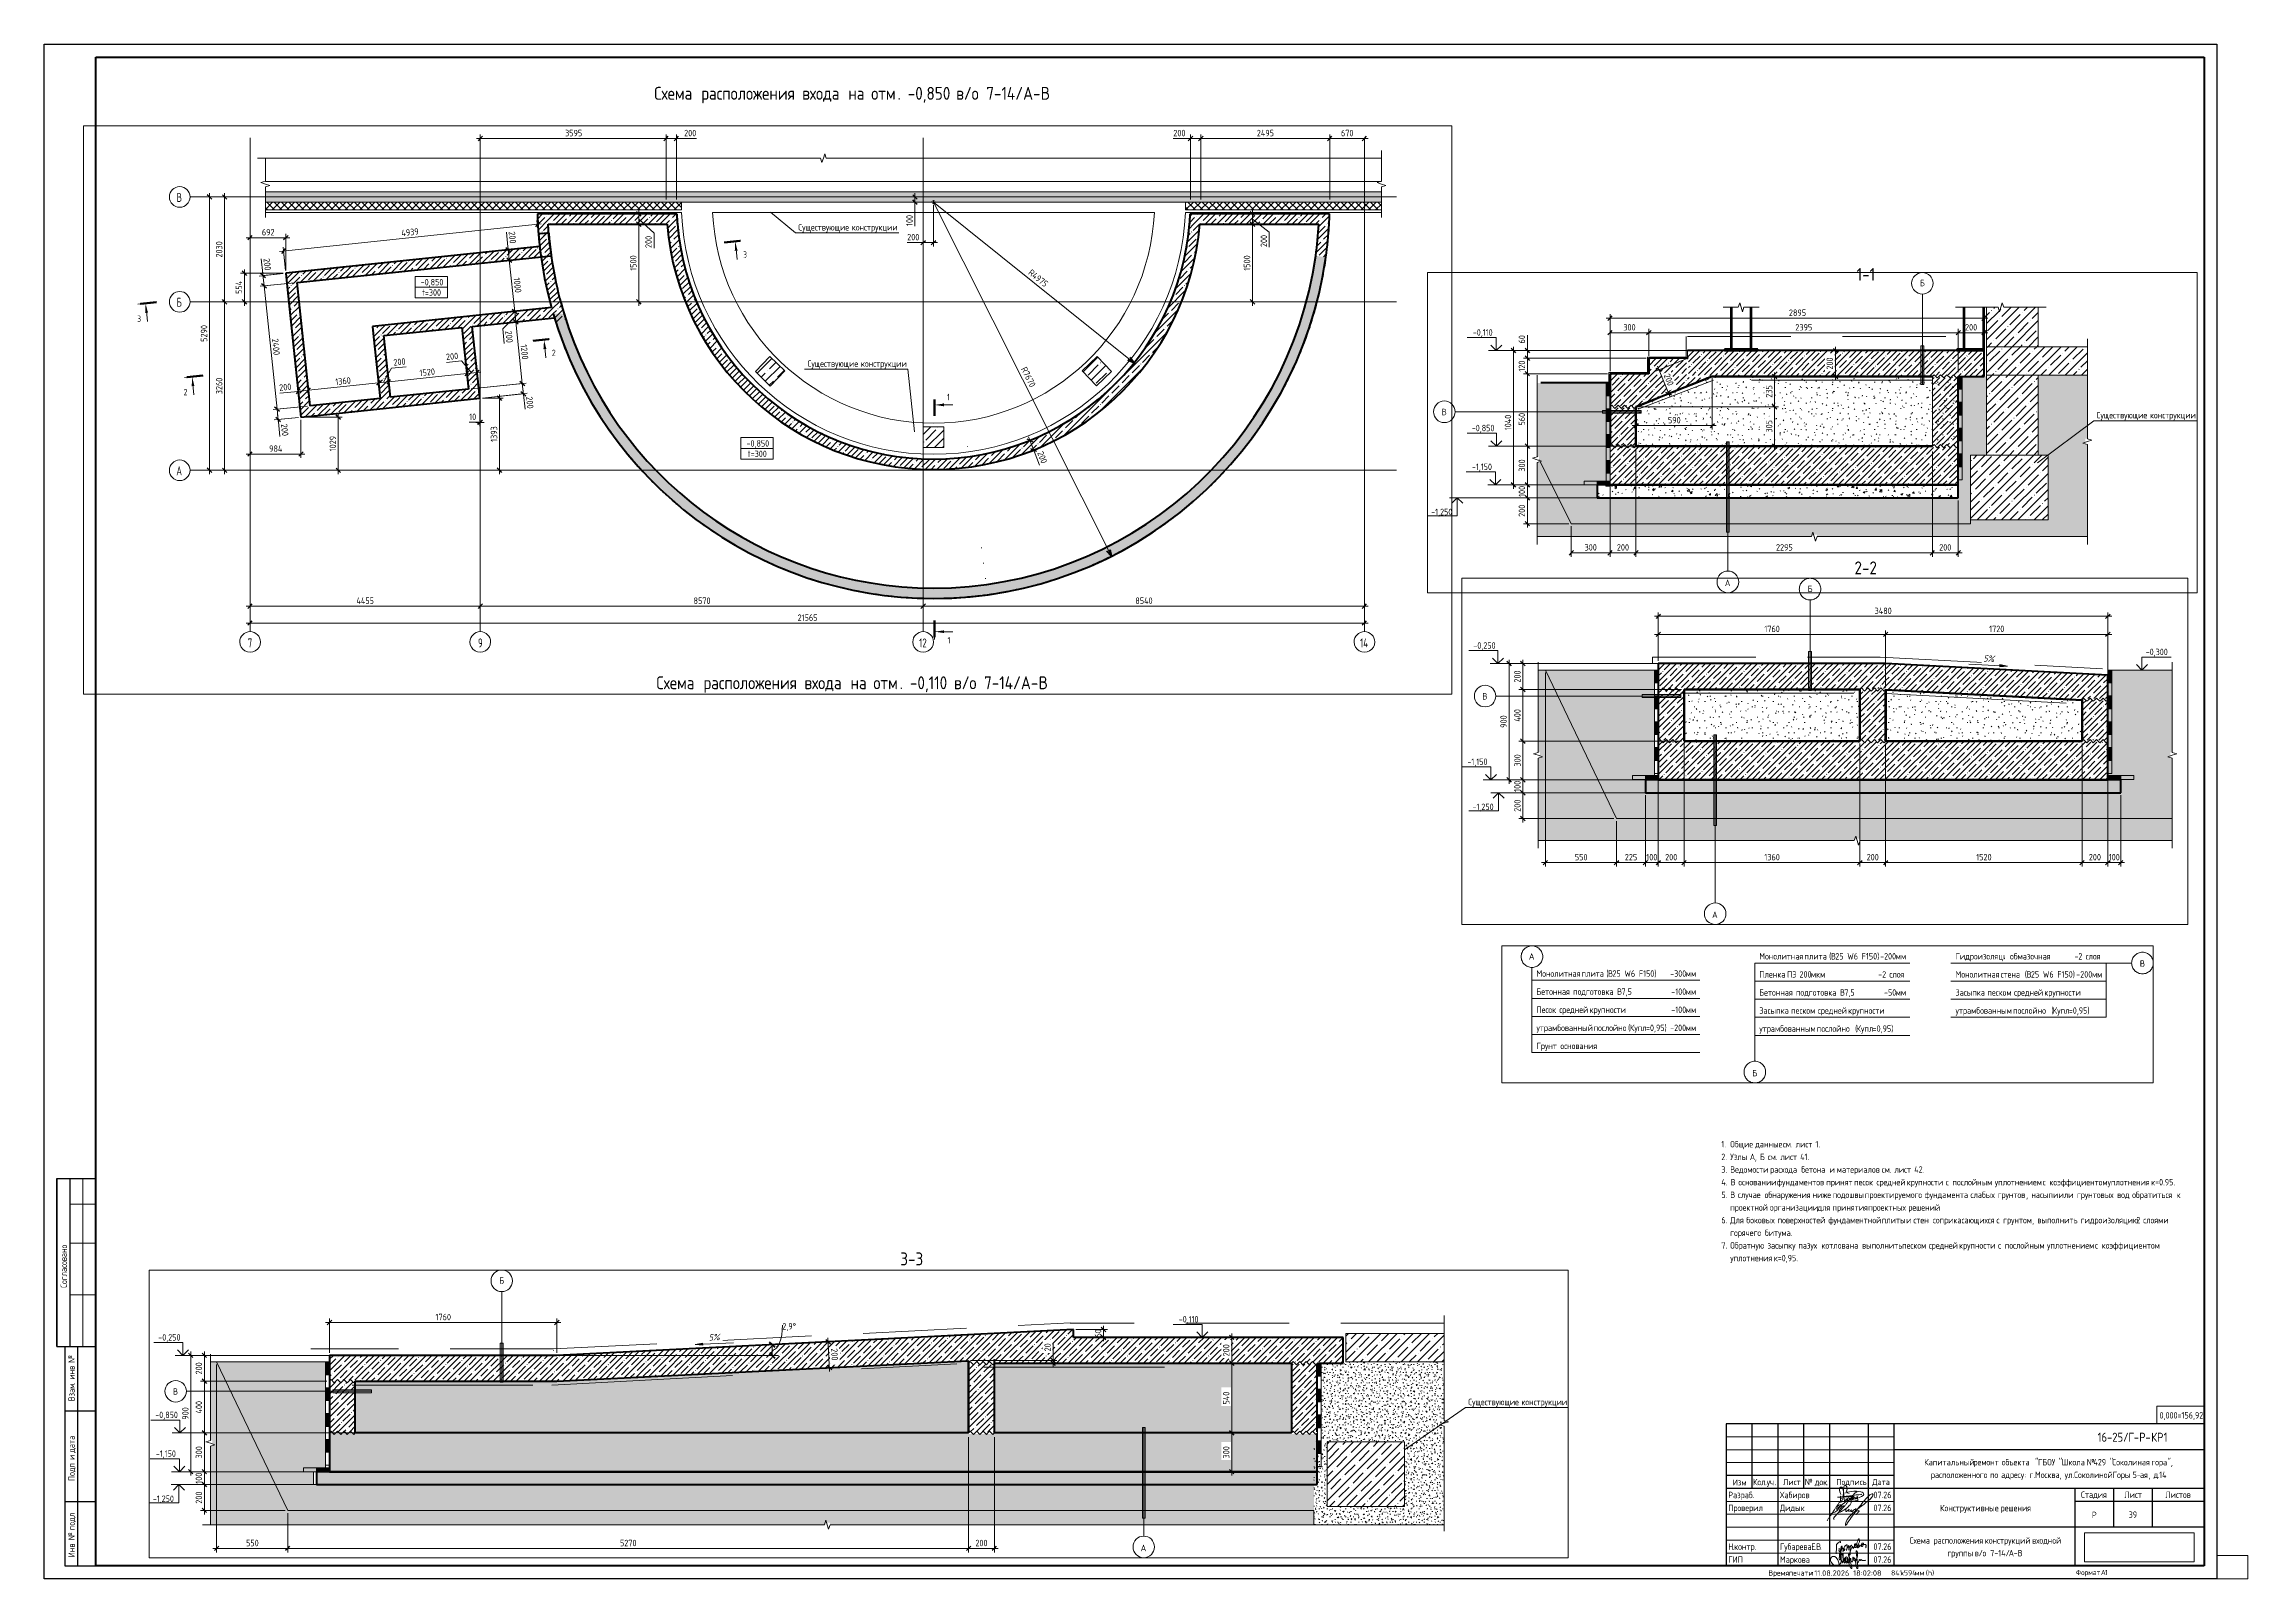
# Paper-space layout 'Layout1' of a CAD drawing. Header units: millimetres. Extents: x -841 to 12, y 0 to 594.
# The model-space entities are those that its viewports show. They can reach past a viewport. Long polylines and large blocks are cut down to what shows.
import ezdxf

# ---------------------------------------------------------------- set-up
doc = ezdxf.new("R2010")
doc.units = ezdxf.units.MM
for name, pattern in [('01 Штриховая _2 мм_', [3, 2, -1]), ('01 Штриховая _4 мм_', [6, 3.5, -2.5]), ('02 Штрихпунктирная _20 мм_', [25, 20, -2.5, 0, -2.5]), ('04 Пунктир 10мм', [10, 0, -10])]:
    doc.linetypes.add(name, pattern=pattern)
doc.layers.add('_NPLT_SIGN', color=5, linetype='Continuous', lineweight=9, plot=False)
doc.layers.add('NPLT_SIGN', color=5, linetype='Continuous', lineweight=9, plot=False)
for name, color, linetype, lineweight in [('AA_Dim', 7, 'Continuous', 9), ('AA_Dim-20', 7, 'Continuous', 9), ('AA_Dim-50', 7, 'Continuous', 9), ('AA_Linii', 7, 'Continuous', 9), ('AA_Oformlenie', 7, 'Continuous', 9), ('AA_Razrez', 7, 'Continuous', 9), ('AA_Vinoska', 7, 'Continuous', 9), ('AA_Visotnaya otmetka', 7, 'Continuous', 9), ('AF_Balki', 7, 'Continuous', 20), ('AF_Lestnica', 7, '01 Штриховая _2 мм_', 9), ('AF_Perekritie', 7, 'Continuous', 20), ('AF_Perekritie_Опалубка', 253, 'Continuous', 20), ('AF_Stena', 7, '01 Штриховая _4 мм_', 20), ('AF_Stena_Арматура', 253, 'Continuous', 20), ('AF_Stena_Гидроизоляция', 253, 'Continuous', 20), ('AF_Stena_Опалубка', 253, 'Continuous', 20), ('Gen_Dim', 7, 'Continuous', 9), ('Gen_Stamp', 7, 'Continuous', 9), ('Gen_Text', 7, 'Continuous', 9), ('KR_Colonna_KG', 7, 'Continuous', 20), ('Оси', 7, 'Continuous', 9)]:
    doc.layers.add(name, color=color, linetype=linetype, lineweight=lineweight)
doc.layers.add('AA_NPLT_Vports', color=254, linetype='Continuous', plot=False)
doc.styles.add('GOST Common', font='GOST Common.ttf', dxfattribs={"width": 0.85, "height": 125})
doc.styles.add('GOST Common_1', font='GOST Common.ttf', dxfattribs={"width": 0.85, "height": 50})
doc.styles.add('GOST Common_2', font='GOST Common.ttf', dxfattribs={"height": 50})
doc.styles.add('GOST Common_3', font='GOST Common.ttf', dxfattribs={"height": 125})
doc.styles.add('ISOCPEUR', font='isocpeur.ttf', dxfattribs={"width": 0.7, "height": 175})
doc.styles.add('ISOCPEUR_1', font='isocpeur.ttf', dxfattribs={"width": 0.85, "height": 125})
doc.styles.add('ISOCPEUR_10', font='isocpeur.ttf', dxfattribs={"width": 0.9, "height": 2})
doc.styles.add('ISOCPEUR_11', font='isocpeur.ttf', dxfattribs={"height": 2.1})
doc.styles.add('ISOCPEUR_12', font='isocpeur.ttf', dxfattribs={"width": 0.85, "height": 3.5})
doc.styles.add('ISOCPEUR_13', font='isocpeur.ttf', dxfattribs={"width": 0.75, "height": 2.5})
doc.styles.add('ISOCPEUR_14', font='isocpeur.ttf', dxfattribs={"width": 0.85, "height": 5})
doc.styles.add('ISOCPEUR_2', font='isocpeur.ttf', dxfattribs={"width": 0.9, "height": 125})
doc.styles.add('ISOCPEUR_3', font='isocpeur.ttf', dxfattribs={"width": 0.7, "height": 125})
doc.styles.add('ISOCPEUR_4', font='isocpeur.ttf', dxfattribs={"width": 0.9, "height": 50})
doc.styles.add('ISOCPEUR_5', font='isocpeur.ttf', dxfattribs={"width": 0.85, "height": 50})
doc.styles.add('ISOCPEUR_6', font='isocpeur.ttf', dxfattribs={"width": 0.85, "height": 2.5})
doc.styles.add('ISOCPEUR_7', font='isocpeur.ttf', dxfattribs={"width": 0.85, "height": 2.3})
doc.styles.add('ISOCPEUR_8', font='isocpeur.ttf', dxfattribs={"width": 0.85, "height": 2})
doc.styles.add('ISOCPEUR_9', font='isocpeur.ttf', dxfattribs={"width": 0.85, "height": 2.1})
doc.styles.add('ISOCPEUR_I_1', font='isocpeui.ttf', dxfattribs={"width": 0.85, "height": 50})
doc.dimstyles.new('00_Точн_3_знака__прозр_', dxfattribs={"dimscale": 304.8, "dimtxt": 49.799059, "dimasz": 0.111549, "dimexe": 0.098425, "dimexo": 0.065617, "dimgap": 0.006562, "dimtad": 1, "dimdec": 3, "dimrnd": 0.001, "dimdsep": 46, "dimtxsty": 'ISOCPEUR_4', "dimblk1": 'OBLIQUE', "dimblk2": 'OBLIQUE', "dimsah": 1, "dimcen": 0.09, "dimdle": 0.098425, "dimazin": 0, "dimtfac": 1, "dimtdec": 4, "dimtix": 1, "dimtmove": 0, "dimatfit": 3, "dimfxl": 1, "dimtvp": 1, "dimtolj": 1, "dimtzin": 0, "dimlwd": 18, "dimlwe": 18, "dimarcsym": 2})
doc.dimstyles.new('01_Точн_3_знака__непрозр_', dxfattribs={"dimscale": 304.8, "dimtxt": 49.799059, "dimasz": 0.111549, "dimexe": 0.098425, "dimexo": 0.065617, "dimgap": 0.016404, "dimtad": 1, "dimdec": 3, "dimrnd": 0.001, "dimdsep": 46, "dimtxsty": 'ISOCPEUR_4', "dimblk1": 'OBLIQUE', "dimblk2": 'OBLIQUE', "dimsah": 1, "dimcen": 0.09, "dimdle": 0.098425, "dimazin": 0, "dimtfac": 1, "dimtdec": 4, "dimtix": 1, "dimtmove": 0, "dimatfit": 3, "dimfxl": 1, "dimtvp": 1, "dimtfill": 1, "dimtolj": 1, "dimtzin": 0, "dimlwd": 18, "dimlwe": 18, "dimarcsym": 2})
doc.dimstyles.new('05_Округл_1мм__прозр_', dxfattribs={"dimscale": 304.8, "dimtxt": 124.497647, "dimasz": 0.278871, "dimexe": 0.246063, "dimexo": 0.164042, "dimgap": 0.016404, "dimtad": 1, "dimdec": 0, "dimdsep": 46, "dimtxsty": 'ISOCPEUR_2', "dimblk1": 'OBLIQUE', "dimblk2": 'OBLIQUE', "dimsah": 1, "dimcen": 0.09, "dimdle": 0.246063, "dimazin": 0, "dimtfac": 1, "dimtdec": 4, "dimtix": 1, "dimtmove": 0, "dimatfit": 3, "dimfxl": 1, "dimtvp": 1, "dimtolj": 1, "dimtzin": 0, "dimlwd": 18, "dimlwe": 18, "dimarcsym": 2})
doc.dimstyles.new('05_Округл_1мм__прозр__1', dxfattribs={"dimscale": 304.8, "dimtxt": 124.497647, "dimasz": 0.278871, "dimexe": 0.246063, "dimexo": 0.164042, "dimgap": 0.016404, "dimtad": 1, "dimdec": 0, "dimdsep": 46, "dimtxsty": 'ISOCPEUR_2', "dimblk1": 'OBLIQUE', "dimblk2": 'OBLIQUE', "dimsah": 1, "dimcen": 0.09, "dimdle": 0.246063, "dimazin": 0, "dimtfac": 1, "dimtdec": 4, "dimtix": 1, "dimtmove": 1, "dimatfit": 3, "dimfxl": 1, "dimtvp": 1, "dimtolj": 1, "dimtzin": 0, "dimlwd": 18, "dimlwe": 18, "dimarcsym": 2})
doc.dimstyles.new('05_Округл_5мм__непрозр_', dxfattribs={"dimscale": 304.8, "dimtxt": 49.799059, "dimasz": 0.111549, "dimexe": 0.098425, "dimexo": 0.065617, "dimgap": 0.006562, "dimtad": 1, "dimdec": 0, "dimrnd": 5, "dimdsep": 46, "dimtxsty": 'ISOCPEUR_4', "dimblk1": 'OBLIQUE', "dimblk2": 'OBLIQUE', "dimsah": 1, "dimcen": 0.09, "dimdle": 0.098425, "dimazin": 0, "dimtfac": 1, "dimtdec": 4, "dimtix": 1, "dimtmove": 0, "dimatfit": 3, "dimfxl": 1, "dimtvp": 1, "dimtfill": 1, "dimtolj": 1, "dimtzin": 0, "dimlwd": 18, "dimlwe": 18, "dimarcsym": 2})
doc.dimstyles.new('05_Округл_5мм__непрозр__1', dxfattribs={"dimscale": 304.8, "dimtxt": 49.799059, "dimasz": 0.111549, "dimexe": 0.098425, "dimexo": 0.065617, "dimgap": 0.006562, "dimtad": 1, "dimdec": 0, "dimrnd": 5, "dimdsep": 46, "dimtxsty": 'ISOCPEUR_4', "dimblk1": 'OBLIQUE', "dimblk2": 'OBLIQUE', "dimsah": 1, "dimcen": 0.09, "dimdle": 0.098425, "dimazin": 0, "dimtfac": 1, "dimtdec": 4, "dimtix": 1, "dimtmove": 1, "dimatfit": 3, "dimfxl": 1, "dimtvp": 1, "dimtfill": 1, "dimtolj": 1, "dimtzin": 0, "dimlwd": 18, "dimlwe": 18, "dimarcsym": 2})
doc.dimstyles.new('05_Округл_5мм__прозр_', dxfattribs={"dimscale": 304.8, "dimtxt": 124.497647, "dimasz": 0.278871, "dimexe": 0.246063, "dimexo": 0.164042, "dimgap": 0.016404, "dimtad": 1, "dimdec": 0, "dimrnd": 5, "dimdsep": 46, "dimtxsty": 'ISOCPEUR_2', "dimblk1": 'OBLIQUE', "dimblk2": 'OBLIQUE', "dimsah": 1, "dimcen": 0.09, "dimdle": 0.246063, "dimazin": 0, "dimtfac": 1, "dimtdec": 4, "dimtix": 1, "dimtmove": 0, "dimatfit": 3, "dimfxl": 1, "dimtvp": 1, "dimtolj": 1, "dimtzin": 0, "dimlwd": 18, "dimlwe": 18, "dimarcsym": 2})
doc.dimstyles.new('05_Округл_5мм__прозр__1', dxfattribs={"dimscale": 304.8, "dimtxt": 124.497647, "dimasz": 0.278871, "dimexe": 0.246063, "dimexo": 0.164042, "dimgap": 0.016404, "dimtad": 1, "dimdec": 0, "dimrnd": 5, "dimdsep": 46, "dimtxsty": 'ISOCPEUR_2', "dimblk1": 'OBLIQUE', "dimblk2": 'OBLIQUE', "dimsah": 1, "dimcen": 0.09, "dimdle": 0.246063, "dimazin": 0, "dimtfac": 1, "dimtdec": 4, "dimtix": 1, "dimtmove": 1, "dimatfit": 3, "dimfxl": 1, "dimtvp": 1, "dimtolj": 1, "dimtzin": 0, "dimlwd": 18, "dimlwe": 18, "dimarcsym": 2})
doc.dimstyles.new('05_Округл_5мм__прозр__2', dxfattribs={"dimscale": 304.8, "dimtxt": 49.799059, "dimasz": 0.111549, "dimexe": 0.098425, "dimexo": 0.065617, "dimgap": 0.006562, "dimtad": 1, "dimdec": 0, "dimrnd": 5, "dimdsep": 46, "dimtxsty": 'ISOCPEUR_4', "dimblk1": 'OBLIQUE', "dimblk2": 'OBLIQUE', "dimsah": 1, "dimcen": 0.09, "dimdle": 0.098425, "dimazin": 0, "dimtfac": 1, "dimtdec": 4, "dimtix": 1, "dimtmove": 1, "dimatfit": 3, "dimfxl": 1, "dimtvp": 1, "dimtolj": 1, "dimtzin": 0, "dimlwd": 18, "dimlwe": 18, "dimarcsym": 2})
doc.dimstyles.new('05_Округл_5мм__прозр__3', dxfattribs={"dimscale": 304.8, "dimtxt": 49.799059, "dimasz": 0.111549, "dimexe": 0.098425, "dimexo": 0.065617, "dimgap": 0.006562, "dimtad": 1, "dimdec": 0, "dimrnd": 5, "dimdsep": 46, "dimtxsty": 'ISOCPEUR_4', "dimblk1": 'OBLIQUE', "dimblk2": 'OBLIQUE', "dimsah": 1, "dimcen": 0.09, "dimdle": 0.098425, "dimazin": 0, "dimtfac": 1, "dimtdec": 4, "dimtix": 1, "dimtmove": 0, "dimatfit": 3, "dimfxl": 1, "dimtvp": 1, "dimtolj": 1, "dimtzin": 0, "dimlwd": 18, "dimlwe": 18, "dimarcsym": 2})
doc.dimstyles.new('Засечка_4', dxfattribs={"dimscale": 304.8, "dimtxt": 49.799059, "dimasz": 0.131234, "dimexe": 0.15748, "dimexo": 0.098425, "dimgap": 0.032808, "dimtad": 1, "dimdec": 0, "dimzin": 0, "dimdsep": 46, "dimtxsty": 'ISOCPEUR_5', "dimblk1": 'OBLIQUE', "dimblk2": 'OBLIQUE', "dimsah": 1, "dimcen": 0.09, "dimadec": 1, "dimazin": 2, "dimtfac": 1, "dimtdec": 4, "dimtix": 1, "dimtmove": 1, "dimatfit": 3, "dimfxl": 1, "dimtvp": 1, "dimtolj": 1, "dimtzin": 0, "dimarcsym": 2})
doc.dimstyles.new('Стрелка__округл_5_мм__1', dxfattribs={"dimscale": 304.8, "dimtxt": 124.497647, "dimasz": 0.410105, "dimexe": 0.393701, "dimexo": 0, "dimgap": 0.065617, "dimtad": 1, "dimjust": 3, "dimdec": 0, "dimrnd": 5, "dimdsep": 46, "dimtxsty": 'ISOCPEUR_1', "dimblk1": 'OPEN30', "dimblk2": 'OPEN30', "dimsah": 1, "dimcen": 0.09, "dimazin": 0, "dimtfac": 1, "dimtdec": 4, "dimtix": 1, "dimtmove": 0, "dimatfit": 2, "dimfxl": 1, "dimtvp": 1, "dimtolj": 1, "dimtzin": 0, "dimarcsym": 2})
picture_1 = doc.add_image_def('image1.jpg', size_in_pixel=(1429, 378))
pattern_1 = [(45, (54193.64, -680), (-44.9013, 44.9013), []), (45, (54238.545, -680), (-44.9013, 44.9013), [79.375, -15.875, 0.6706, -15.204])]
pattern_2 = [(45, (54193.64, -680), (-62.8618, 62.8618), []), (45, (54256.505, -680), (-62.8618, 62.8618), [111.125, -22.225, 0.6706, -21.554])]
pattern_3 = [(45, (60551.03, -625), (-44.9013, 44.9013), []), (45, (60595.93, -625), (-44.9013, 44.9013), [79.375, -15.875, 0.6706, -15.204])]
pattern_4 = [(0, (30251.46, -625), (162.56, 40.64), [6.706, -115.214, 6.706, -115.214, -650.24]), (0, (30251.46, -625), (162.56, 40.64), [-243.84, 6.706, -237.134, 6.706, -115.214, -284.48]), (0, (30251.46, -625), (162.56, 40.64), [-609.6, 6.706, -74.574, 6.706, -196.494]), (120, (30312.42, -604.68), (-116.4753, 120.4611), [6.706, -115.214, 6.706, -115.214, -650.24]), (120, (30312.42, -604.68), (-116.4753, 120.4611), [-243.84, 6.706, -237.134, 6.706, -115.214, -284.48]), (120, (30312.42, -604.68), (-116.4753, 120.4611), [-609.6, 6.706, -74.574, 6.706, -196.494]), (240, (30332.74, -523.4), (-46.0847, -161.1011), [6.706, -115.214, 6.706, -115.214, -650.24]), (240, (30332.74, -523.4), (-46.0847, -161.1011), [-243.84, 6.706, -237.134, 6.706, -115.214, -284.48]), (240, (30332.74, -523.4), (-46.0847, -161.1011), [-609.6, 6.706, -74.574, 6.706, -196.494])]
pattern_5 = [(45, (69098.64, -625), (-44.9013, 44.9013), []), (45, (69143.54, -625), (-44.9013, 44.9013), [79.375, -15.875, 0.67056, -15.204])]
pattern_6 = [(45, (69098.64, -625), (-62.8618, 62.8618), []), (45, (69161.5, -625), (-62.8618, 62.8618), [111.125, -22.225, 0.6706, -21.554])]
pattern_7 = [(0, (69098.64, -625), (81.28, 20.32), [6.706, -54.254, 6.706, -54.254, -325.12]), (0, (69098.64, -625), (81.28, 20.32), [-121.92, 6.706, -115.214, 6.706, -54.254, -142.24]), (0, (69098.64, -625), (81.28, 20.32), [-304.8, 6.706, -33.934, 6.706, -94.894]), (120, (69129.12, -614.84), (-58.237636, 60.230545), [6.706, -54.254, 6.706, -54.254, -325.12]), (120, (69129.12, -614.84), (-58.237636, 60.230545), [-121.92, 6.706, -115.214, 6.706, -54.254, -142.24]), (120, (69129.12, -614.84), (-58.237636, 60.230545), [-304.8, 6.706, -33.934, 6.706, -94.894]), (240, (69139.28, -574.2), (-23.042364, -80.550545), [6.706, -54.254, 6.706, -54.254, -325.12]), (240, (69139.28, -574.2), (-23.042364, -80.550545), [-121.92, 6.706, -115.214, 6.706, -54.254, -142.24]), (240, (69139.28, -574.2), (-23.042364, -80.550545), [-304.8, 6.706, -33.934, 6.706, -94.894])]
pattern_8 = [(45, (67809.4, 0), (-112.2532, 112.2532), []), (45, (67921.65, 0), (-112.2532, 112.2532), [198.438, -39.688, 1.676, -38.011])]
pattern_9 = [(45, (67809.4, 0), (-157.1545, 157.1545), []), (45, (67966.55, 0), (-157.1545, 157.1545), [277.813, -55.563, 1.676, -53.886])]

psp = doc.layouts.get("Layout1")

# ---------------------------------------------------------------- texts
at = {"layer": 'AA_Vinoska', "char_height": 2.5, "attachment_point": 1}
for s, insert, width, style in [('Разраб', (-189.15, 33.74), 11.5162, 'ISOCPEUR_6'), ('Проверил', (-189.15, 28.74), 14.9234, 'ISOCPEUR_6'), ('\\fISOCPEUR|b0|i0|c204|p34|;\\W.85;.', (-179.65, 33.74), 0.7496, 'ISOCPEUR_6'), ('Дидык', (-169.15, 28.74), 9.8808, 'ISOCPEUR_6'), ('Хабиров', (-169.15, 33.74), 13.5605, 'ISOCPEUR_6'), ('07.26', (-132.93, 33.74), 7.1551, 'ISOCPEUR_13'), ('07.26', (-132.93, 28.74), 7.1551, 'ISOCPEUR_13'), ('\\fISOCPEUR|b0|i0|c204|p34|;\\W.85;Н', (-189.15, 13.74), 2.0443, 'ISOCPEUR_6'), ('ГИП', (-189.15, 8.74), 5.9285, 'ISOCPEUR_6'), ('\\fISOCPEUR|b0|i0|c204|p34|;\\W.85;.', (-187.47, 13.74), 0.7496, 'ISOCPEUR_6'), ('контр', (-186.85, 13.74), 9.6764, 'ISOCPEUR_6'), ('\\fISOCPEUR|b0|i0|c204|p34|;\\W.85;.', (-178.86, 13.74), 0.7496, 'ISOCPEUR_6'), ('Губарева', (-169.15, 13.74), 13.3481, 'ISOCPEUR_13'), ('Маркова', (-169.15, 8.74), 13.765, 'ISOCPEUR_6'), ('\\fISOCPEUR|b0|i0|c204|p34|;\\W.75; ', (-158.14, 13.74), 1.3829, 'ISOCPEUR_13'), ('\\fISOCPEUR|b0|i0|c204|p34|;\\W.75;Е', (-157, 13.74), 1.6234, 'ISOCPEUR_13'), ('\\fISOCPEUR|b0|i0|c204|p34|;\\W.75;.', (-155.66, 13.74), 0.6614, 'ISOCPEUR_13'), ('\\fISOCPEUR|b0|i0|c204|p34|;\\W.75;В', (-155.11, 13.74), 1.8038, 'ISOCPEUR_13'), ('\\fISOCPEUR|b0|i0|c204|p34|;\\W.75;.', (-153.62, 13.74), 0.6614, 'ISOCPEUR_13'), ('07.26', (-132.93, 13.74), 7.1551, 'ISOCPEUR_13'), ('07.26', (-132.93, 8.74), 7.1551, 'ISOCPEUR_13')]:
    psp.add_mtext(s, dxfattribs=dict(at, insert=insert, width=width, style=style))
at = {"layer": 'Gen_Stamp', "attachment_point": 1}
for s, insert, char_height, width, style in [('0,000=156,92', (-22.2, 64.57), 2.5, 19.6253, 'ISOCPEUR_6'), ('16-25/', (-46.18, 56.59), 3.5, 14.4464, 'ISOCPEUR_12'), ('\\fISOCPEUR|b0|i0|c204|p34|;\\W.85;Г', (-34.26, 56.59), 3.5, 2.5213, 'ISOCPEUR_12'), ('\\fISOCPEUR|b0|i0|c204|p34|;\\W.85;-', (-32.18, 56.59), 3.5, 2.5213, 'ISOCPEUR_12'), ('\\fISOCPEUR|b0|i0|c204|p34|;\\W.85;Р', (-30.1, 56.59), 3.5, 2.9302, 'ISOCPEUR_12'), ('\\fISOCPEUR|b0|i0|c204|p34|;\\W.85;-', (-27.68, 56.59), 3.5, 2.5213, 'ISOCPEUR_12'), ('КР', (-25.45, 56.59), 3.5, 5.8603, 'ISOCPEUR_12'), ('\\fISOCPEUR|b0|i0|c204|p34|;\\W.85;1', (-20.62, 56.59), 3.5, 1.8399, 'ISOCPEUR_12'), ('Капитальный', (-113.31, 46.43), 2.5, 21.5333, 'ISOCPEUR_6'), ('\\fISOCPEUR|b0|i0|c204|p34|;\\W.85; ', (-95.54, 46.43), 2.5, 1.5673, 'ISOCPEUR_6'), ('ремонт', (-94.25, 46.43), 2.5, 11.7207, 'ISOCPEUR_6'), ('\\fISOCPEUR|b0|i0|c204|p34|;\\W.85; ', (-84.57, 46.43), 2.5, 1.5673, 'ISOCPEUR_6'), ('объекта', (-83.28, 46.43), 2.5, 13.9013, 'ISOCPEUR_6'), (' "', (-71.81, 46.43), 2.5, 3.1346, 'ISOCPEUR_6'), ('ГБОУ', (-69.23, 46.43), 2.5, 7.9728, 'ISOCPEUR_6'), (' "', (-62.65, 46.43), 2.5, 3.1346, 'ISOCPEUR_6'), ('Школа', (-60.06, 46.43), 2.5, 10.1534, 'ISOCPEUR_6'), ('\\fISOCPEUR|b0|i0|c204|p34|;\\W.85; ', (-51.68, 46.43), 2.5, 1.5673, 'ISOCPEUR_6'), ('\\fISOCPEUR|b0|i0|c204|p34|;\\W.85;№', (-50.39, 46.43), 2.5, 3.1346, 'ISOCPEUR_6'), ('429 "', (-47.8, 46.43), 2.5, 8.8586, 'ISOCPEUR_6'), ('Соколиная', (-40.5, 46.43), 2.5, 16.7633, 'ISOCPEUR_6'), ('\\fISOCPEUR|b0|i0|c204|p34|;\\W.85; ', (-26.66, 46.43), 2.5, 1.5673, 'ISOCPEUR_6'), ('гора', (-25.37, 46.43), 2.5, 7.5639, 'ISOCPEUR_6'), ('",', (-19.13, 46.43), 2.5, 2.4532, 'ISOCPEUR_6'), ('расположенного', (-110.72, 41.53), 2.5, 26.1671, 'ISOCPEUR_6'), ('\\fISOCPEUR|b0|i0|c204|p34|;\\W.85; ', (-89.13, 41.53), 2.5, 1.5673, 'ISOCPEUR_6'), ('по', (-87.84, 41.53), 2.5, 3.6797, 'ISOCPEUR_6'), ('\\fISOCPEUR|b0|i0|c204|p34|;\\W.85; ', (-84.8, 41.53), 2.5, 1.5673, 'ISOCPEUR_6'), ('адресу', (-83.51, 41.53), 2.5, 10.9711, 'ISOCPEUR_6'), (': ', (-74.45, 41.53), 2.5, 2.3169, 'ISOCPEUR_6'), ('\\fISOCPEUR|b0|i0|c204|p34|;\\W.85;г', (-72.54, 41.53), 2.5, 1.8399, 'ISOCPEUR_6'), ('\\fISOCPEUR|b0|i0|c204|p34|;\\W.85;.', (-71.02, 41.53), 2.5, 0.7496, 'ISOCPEUR_6'), ('Москва', (-70.41, 41.53), 2.5, 11.4481, 'ISOCPEUR_6'), (', ', (-60.96, 41.53), 2.5, 2.4532, 'ISOCPEUR_6'), ('ул', (-58.94, 41.53), 2.5, 3.6797, 'ISOCPEUR_6'), ('\\fISOCPEUR|b0|i0|c204|p34|;\\W.85;.', (-55.9, 41.53), 2.5, 0.7496, 'ISOCPEUR_6'), ('Соколиной', (-55.28, 41.53), 2.5, 16.5589, 'ISOCPEUR_6'), ('\\fISOCPEUR|b0|i0|c204|p34|;\\W.85; ', (-41.62, 41.53), 2.5, 1.5673, 'ISOCPEUR_6'), ('Горы', (-40.33, 41.53), 2.5, 7.5639, 'ISOCPEUR_6'), (' 5-', (-34.09, 41.53), 2.5, 5.247, 'ISOCPEUR_6'), ('ая', (-29.76, 41.53), 2.5, 3.8842, 'ISOCPEUR_6'), (', ', (-26.55, 41.53), 2.5, 2.4532, 'ISOCPEUR_6'), ('\\fISOCPEUR|b0|i0|c204|p34|;\\W.85;д', (-24.53, 41.53), 2.5, 1.8399, 'ISOCPEUR_6'), ('.14', (-23.01, 41.53), 2.5, 4.0886, 'ISOCPEUR_6'), ('Конструктивные', (-107.15, 28.68), 2.5, 26.8485, 'ISOCPEUR_6'), ('\\fISOCPEUR|b0|i0|c204|p34|;\\W.85; ', (-85, 28.68), 2.5, 1.5673, 'ISOCPEUR_6'), ('решения', (-83.71, 28.68), 2.5, 13.3561, 'ISOCPEUR_6'), ('39', (-34.15, 26.12), 2.5, 3.6797, 'ISOCPEUR_6'), ('Схема', (-118.93, 16.13), 2.5, 9.6082, 'ISOCPEUR_6'), ('\\fISOCPEUR|b0|i0|c204|p34|;\\W.85; ', (-111, 16.13), 2.5, 1.5673, 'ISOCPEUR_6'), ('расположения', (-109.71, 16.13), 2.5, 22.4873, 'ISOCPEUR_6'), ('группы', (-104.31, 11.24), 2.5, 11.2437, 'ISOCPEUR_6'), ('\\fISOCPEUR|b0|i0|c204|p34|;\\W.85; ', (-95.04, 11.24), 2.5, 1.5673, 'ISOCPEUR_6'), ('\\fISOCPEUR|b0|i0|c204|p34|;\\W.85;в', (-93.74, 11.24), 2.5, 1.8399, 'ISOCPEUR_6'), ('\\fISOCPEUR|b0|i0|c204|p34|;\\W.85;/', (-92.22, 11.24), 2.5, 1.8399, 'ISOCPEUR_6'), ('\\fISOCPEUR|b0|i0|c204|p34|;\\W.85; ', (-91.16, 16.13), 2.5, 1.5673, 'ISOCPEUR_6'), ('\\fISOCPEUR|b0|i0|c204|p34|;\\W.85;о', (-90.71, 11.24), 2.5, 1.8399, 'ISOCPEUR_6'), ('конструкций', (-89.86, 16.13), 2.5, 20.6475, 'ISOCPEUR_6'), (' 7-14/', (-89.19, 11.24), 2.5, 10.4259, 'ISOCPEUR_6'), ('\\fISOCPEUR|b0|i0|c204|p34|;\\W.85;А', (-80.59, 11.24), 2.5, 2.3169, 'ISOCPEUR_6'), ('\\fISOCPEUR|b0|i0|c204|p34|;\\W.85;-', (-78.67, 11.24), 2.5, 1.8399, 'ISOCPEUR_6'), ('\\fISOCPEUR|b0|i0|c204|p34|;\\W.85;В', (-77.16, 11.24), 2.5, 2.0443, 'ISOCPEUR_6'), ('\\fISOCPEUR|b0|i0|c204|p34|;\\W.85; ', (-72.83, 16.13), 2.5, 1.5673, 'ISOCPEUR_6'), ('входной', (-71.53, 16.13), 2.5, 12.8791, 'ISOCPEUR_6')]:
    psp.add_mtext(s, dxfattribs=dict(at, insert=insert, char_height=char_height, width=width, style=style))
at = {"layer": 'Gen_Stamp', "insert": (-155.83, 3.3), "char_height": 2.1, "width": 27.6083, "attachment_point": 1, "line_spacing_factor": 1.149209, "style": 'ISOCPEUR_11'}
psp.add_mtext('11.08.2026 18:02:08', dxfattribs=at)
at = {"layer": 'Gen_Text', "attachment_point": 1}
for s, insert, char_height, width, style in [('Схема', (-604.85, 577.44), 5, 19.012, 'ISOCPEUR_14'), ('\\fISOCPEUR|b0|i0|c204|p34|;\\W.85; ', (-589.16, 577.44), 5, 3.0665, 'ISOCPEUR_14'), ('расположения', (-586.63, 577.44), 5, 44.2932, 'ISOCPEUR_14'), ('\\fISOCPEUR|b0|i0|c204|p34|;\\W.85; ', (-550.09, 577.44), 5, 3.0665, 'ISOCPEUR_14'), ('входа', (-547.56, 577.44), 5, 18.535, 'ISOCPEUR_14'), ('\\fISOCPEUR|b0|i0|c204|p34|;\\W.85; ', (-532.26, 577.44), 5, 3.0665, 'ISOCPEUR_14'), ('на', (-529.73, 577.44), 5, 7.7002, 'ISOCPEUR_14'), ('\\fISOCPEUR|b0|i0|c204|p34|;\\W.85; ', (-523.38, 577.44), 5, 3.0665, 'ISOCPEUR_14'), ('отм', (-520.85, 577.44), 5, 12.334, 'ISOCPEUR_14'), ('. -0,850 ', (-510.67, 577.44), 5, 27.5299, 'ISOCPEUR_14'), ('\\fISOCPEUR|b0|i0|c204|p34|;\\W.85;в', (-487.96, 577.44), 5, 3.6116, 'ISOCPEUR_14'), ('\\fISOCPEUR|b0|i0|c204|p34|;\\W.85;/', (-484.98, 577.44), 5, 3.6116, 'ISOCPEUR_14'), ('\\fISOCPEUR|b0|i0|c204|p34|;\\W.85;о', (-482, 577.44), 5, 3.6116, 'ISOCPEUR_14'), (' 7-14/', (-479.02, 577.44), 5, 20.5793, 'ISOCPEUR_14'), ('\\fISOCPEUR|b0|i0|c204|p34|;\\W.85;А', (-462.04, 577.44), 5, 4.6338, 'ISOCPEUR_14'), ('\\fISOCPEUR|b0|i0|c204|p34|;\\W.85;-', (-458.22, 577.44), 5, 3.6116, 'ISOCPEUR_14'), ('\\fISOCPEUR|b0|i0|c204|p34|;\\W.85;В', (-455.24, 577.44), 5, 4.0886, 'ISOCPEUR_14'), ('1-1', (-139.44, 507.35), 5, 8.7905, 'ISOCPEUR_14'), ('2-2', (-140.28, 393.78), 5, 10.8348, 'ISOCPEUR_14'), ('Схема', (-604.01, 349.32), 5, 19.012, 'ISOCPEUR_14'), ('\\fISOCPEUR|b0|i0|c204|p34|;\\W.85; ', (-588.32, 349.32), 5, 3.0665, 'ISOCPEUR_14'), ('расположения', (-585.79, 349.32), 5, 44.2932, 'ISOCPEUR_14'), ('\\fISOCPEUR|b0|i0|c204|p34|;\\W.85; ', (-549.25, 349.32), 5, 3.0665, 'ISOCPEUR_14'), ('входа', (-546.72, 349.32), 5, 18.535, 'ISOCPEUR_14'), ('\\fISOCPEUR|b0|i0|c204|p34|;\\W.85; ', (-531.42, 349.32), 5, 3.0665, 'ISOCPEUR_14'), ('на', (-528.89, 349.32), 5, 7.7002, 'ISOCPEUR_14'), ('\\fISOCPEUR|b0|i0|c204|p34|;\\W.85; ', (-522.54, 349.32), 5, 3.0665, 'ISOCPEUR_14'), ('отм', (-520.01, 349.32), 5, 12.334, 'ISOCPEUR_14'), ('. -0,110 ', (-509.83, 349.32), 5, 25.4856, 'ISOCPEUR_14'), ('\\fISOCPEUR|b0|i0|c204|p34|;\\W.85;в', (-488.81, 349.32), 5, 3.6116, 'ISOCPEUR_14'), ('\\fISOCPEUR|b0|i0|c204|p34|;\\W.85;/', (-485.83, 349.32), 5, 3.6116, 'ISOCPEUR_14'), ('\\fISOCPEUR|b0|i0|c204|p34|;\\W.85;о', (-482.85, 349.32), 5, 3.6116, 'ISOCPEUR_14'), (' 7-14/', (-479.87, 349.32), 5, 20.5793, 'ISOCPEUR_14'), ('\\fISOCPEUR|b0|i0|c204|p34|;\\W.85;А', (-462.89, 349.32), 5, 4.6338, 'ISOCPEUR_14'), ('\\fISOCPEUR|b0|i0|c204|p34|;\\W.85;-', (-459.06, 349.32), 5, 3.6116, 'ISOCPEUR_14'), ('\\fISOCPEUR|b0|i0|c204|p34|;\\W.85;В', (-456.08, 349.32), 5, 4.0886, 'ISOCPEUR_14'), ('1.', (-191.81, 169.48), 2.5, 4.1569, 'ISOCPEUR_6'), ('2.', (-191.81, 164.58), 2.5, 4.1569, 'ISOCPEUR_6'), ('Узлы', (-188.38, 164.58), 2.5, 7.6321, 'ISOCPEUR_6'), ('Общие', (-188.38, 169.48), 2.5, 10.1534, 'ISOCPEUR_6'), ('\\fISOCPEUR|b0|i0|c204|p34|;\\W.85; ', (-182.08, 164.58), 2.5, 1.5673, 'ISOCPEUR_6'), ('\\fISOCPEUR|b0|i0|c204|p34|;\\W.85;А', (-180.79, 164.58), 2.5, 2.3169, 'ISOCPEUR_6'), ('\\fISOCPEUR|b0|i0|c204|p34|;\\W.85; ', (-180, 169.48), 2.5, 1.5673, 'ISOCPEUR_6'), ('данные', (-178.7, 169.48), 2.5, 11.4481, 'ISOCPEUR_6'), (', ', (-178.87, 164.58), 2.5, 2.4532, 'ISOCPEUR_6'), ('\\fISOCPEUR|b0|i0|c204|p34|;\\W.85;Б', (-176.85, 164.58), 2.5, 2.0443, 'ISOCPEUR_6'), ('\\fISOCPEUR|b0|i0|c204|p34|;\\W.85; ', (-175.16, 164.58), 2.5, 1.5673, 'ISOCPEUR_6'), ('см', (-173.87, 164.58), 2.5, 3.6116, 'ISOCPEUR_6'), ('. ', (-170.89, 164.58), 2.5, 2.3169, 'ISOCPEUR_6'), ('\\fISOCPEUR|b0|i0|c204|p34|;\\W.85; ', (-169.26, 169.48), 2.5, 1.5673, 'ISOCPEUR_6'), ('лист', (-168.98, 164.58), 2.5, 7.5639, 'ISOCPEUR_6'), ('см', (-167.97, 169.48), 2.5, 3.6116, 'ISOCPEUR_6'), ('. ', (-164.99, 169.48), 2.5, 2.3169, 'ISOCPEUR_6'), ('лист', (-163.07, 169.48), 2.5, 7.5639, 'ISOCPEUR_6'), (' 41.', (-162.74, 164.58), 2.5, 5.6559, 'ISOCPEUR_6'), (' 1.', (-156.83, 169.48), 2.5, 3.6116, 'ISOCPEUR_6'), ('3.', (-191.81, 159.69), 2.5, 4.1569, 'ISOCPEUR_6'), ('4.', (-191.81, 154.79), 2.5, 4.3603, 'ISOCPEUR_6'), ('Ведомости', (-188.38, 159.69), 2.5, 17.1721, 'ISOCPEUR_6'), ('\\fISOCPEUR|b0|i0|c204|p34|;\\W.85;В', (-188.21, 154.79), 2.5, 2.0443, 'ISOCPEUR_6'), ('\\fISOCPEUR|b0|i0|c204|p34|;\\W.85; ', (-186.52, 154.79), 2.5, 1.5673, 'ISOCPEUR_6'), ('основании', (-185.23, 154.79), 2.5, 16.4907, 'ISOCPEUR_6'), ('\\fISOCPEUR|b0|i0|c204|p34|;\\W.85; ', (-174.21, 159.69), 2.5, 1.5673, 'ISOCPEUR_6'), ('расхода', (-172.91, 159.69), 2.5, 13.0154, 'ISOCPEUR_6'), ('\\fISOCPEUR|b0|i0|c204|p34|;\\W.85; ', (-171.62, 154.79), 2.5, 1.5673, 'ISOCPEUR_6'), ('фундаментов', (-170.33, 154.79), 2.5, 21.6015, 'ISOCPEUR_6'), ('\\fISOCPEUR|b0|i0|c204|p34|;\\W.85; ', (-162.18, 159.69), 2.5, 1.5673, 'ISOCPEUR_6'), ('бетона', (-160.88, 159.69), 2.5, 11.7207, 'ISOCPEUR_6'), ('\\fISOCPEUR|b0|i0|c204|p34|;\\W.85; ', (-152.5, 154.79), 2.5, 1.5673, 'ISOCPEUR_6'), ('\\fISOCPEUR|b0|i0|c204|p34|;\\W.85; ', (-151.21, 159.69), 2.5, 1.5673, 'ISOCPEUR_6'), ('принят', (-151.21, 154.79), 2.5, 11.5162, 'ISOCPEUR_6'), ('\\fISOCPEUR|b0|i0|c204|p34|;\\W.85;и', (-149.92, 159.69), 2.5, 1.8399, 'ISOCPEUR_6'), ('\\fISOCPEUR|b0|i0|c204|p34|;\\W.85; ', (-148.4, 159.69), 2.5, 1.5673, 'ISOCPEUR_6'), ('материалов', (-147.11, 159.69), 2.5, 19.489, 'ISOCPEUR_6'), ('\\fISOCPEUR|b0|i0|c204|p34|;\\W.85; ', (-141.71, 154.79), 2.5, 1.5673, 'ISOCPEUR_6'), ('песок', (-140.42, 154.79), 2.5, 8.9268, 'ISOCPEUR_6'), ('\\fISOCPEUR|b0|i0|c204|p34|;\\W.85; ', (-133.05, 154.79), 2.5, 1.5673, 'ISOCPEUR_6'), ('средней', (-131.76, 154.79), 2.5, 12.6065, 'ISOCPEUR_6'), ('\\fISOCPEUR|b0|i0|c204|p34|;\\W.85; ', (-131.03, 159.69), 2.5, 1.5673, 'ISOCPEUR_6'), ('см', (-129.73, 159.69), 2.5, 3.6116, 'ISOCPEUR_6'), ('. ', (-126.75, 159.69), 2.5, 2.3169, 'ISOCPEUR_6'), ('лист', (-124.84, 159.69), 2.5, 7.5639, 'ISOCPEUR_6'), ('\\fISOCPEUR|b0|i0|c204|p34|;\\W.85; ', (-121.36, 154.79), 2.5, 1.5673, 'ISOCPEUR_6'), ('крупности', (-120.06, 154.79), 2.5, 16.7633, 'ISOCPEUR_6'), (' 42.  ', (-118.6, 159.69), 2.5, 9.3357, 'ISOCPEUR_6'), ('\\fISOCPEUR|b0|i0|c204|p34|;\\W.85; ', (-106.23, 154.79), 2.5, 1.5673, 'ISOCPEUR_6'), ('\\fISOCPEUR|b0|i0|c204|p34|;\\W.85;с', (-104.94, 154.79), 2.5, 1.5673, 'ISOCPEUR_6'), ('\\fISOCPEUR|b0|i0|c204|p34|;\\W.85; ', (-103.65, 154.79), 2.5, 1.5673, 'ISOCPEUR_6'), ('послойным', (-102.35, 154.79), 2.5, 16.6951, 'ISOCPEUR_6'), ('уплотнением', (-85.99, 154.79), 2.5, 20.92, 'ISOCPEUR_6'), ('\\fISOCPEUR|b0|i0|c204|p34|;\\W.85; ', (-68.73, 154.79), 2.5, 1.5673, 'ISOCPEUR_6'), ('\\fISOCPEUR|b0|i0|c204|p34|;\\W.85;с', (-67.44, 154.79), 2.5, 1.5673, 'ISOCPEUR_6'), ('\\fISOCPEUR|b0|i0|c204|p34|;\\W.85; ', (-66.14, 154.79), 2.5, 1.5673, 'ISOCPEUR_6'), ('коэффициентом', (-64.85, 154.79), 2.5, 25.7582, 'ISOCPEUR_6'), ('\\fISOCPEUR|b0|i0|c204|p34|;\\W.85; ', (-43.6, 154.79), 2.5, 1.5673, 'ISOCPEUR_6'), ('уплотнения', (-42.31, 154.79), 2.5, 18.8757, 'ISOCPEUR_6'), ('\\fISOCPEUR|b0|i0|c204|p34|;\\W.85; ', (-26.73, 154.79), 2.5, 1.5673, 'ISOCPEUR_6'), ('\\fISOCPEUR|b0|i0|c204|p34|;\\W.85;к', (-25.44, 154.79), 2.5, 1.8399, 'ISOCPEUR_6'), ('=0.95. ', (-23.92, 154.79), 2.5, 10.4259, 'ISOCPEUR_6'), ('5.', (-191.81, 149.9), 2.5, 4.1569, 'ISOCPEUR_6'), ('проектной', (-188.38, 145), 2.5, 17.0359, 'ISOCPEUR_6'), ('\\fISOCPEUR|b0|i0|c204|p34|;\\W.85;В', (-188.38, 149.9), 2.5, 2.0443, 'ISOCPEUR_6'), ('\\fISOCPEUR|b0|i0|c204|p34|;\\W.85; ', (-186.69, 149.9), 2.5, 1.5673, 'ISOCPEUR_6'), ('случае', (-185.4, 149.9), 2.5, 10.9711, 'ISOCPEUR_6'), ('\\fISOCPEUR|b0|i0|c204|p34|;\\W.85; ', (-176.34, 149.9), 2.5, 1.5673, 'ISOCPEUR_6'), ('обнаружения', (-175.05, 149.9), 2.5, 20.92, 'ISOCPEUR_6'), ('\\fISOCPEUR|b0|i0|c204|p34|;\\W.85; ', (-157.79, 149.9), 2.5, 1.5673, 'ISOCPEUR_6'), ('ниже', (-156.5, 149.9), 2.5, 7.8365, 'ISOCPEUR_6'), ('\\fISOCPEUR|b0|i0|c204|p34|;\\W.85; ', (-150.03, 149.9), 2.5, 1.5673, 'ISOCPEUR_6'), ('подошвы', (-148.74, 149.9), 2.5, 13.5605, 'ISOCPEUR_6'), ('\\fISOCPEUR|b0|i0|c204|p34|;\\W.85; ', (-137.55, 149.9), 2.5, 1.5673, 'ISOCPEUR_6'), ('проектируемого', (-136.26, 149.9), 2.5, 26.4397, 'ISOCPEUR_6'), ('решений', (-119.44, 145), 2.5, 13.3561, 'ISOCPEUR_6'), ('\\fISOCPEUR|b0|i0|c204|p34|;\\W.85; ', (-114.44, 149.9), 2.5, 1.5673, 'ISOCPEUR_6'), ('фундамента', (-113.15, 149.9), 2.5, 19.966, 'ISOCPEUR_6'), ('\\fISOCPEUR|b0|i0|c204|p34|;\\W.85; ', (-96.67, 149.9), 2.5, 1.5673, 'ISOCPEUR_6'), ('слабых', (-95.38, 149.9), 2.5, 11.1755, 'ISOCPEUR_6'), ('\\fISOCPEUR|b0|i0|c204|p34|;\\W.85; ', (-86.16, 149.9), 2.5, 1.5673, 'ISOCPEUR_6'), ('грунтов', (-84.87, 149.9), 2.5, 13.3561, 'ISOCPEUR_6'), (', ', (-73.85, 149.9), 2.5, 2.4532, 'ISOCPEUR_6'), ('насыпи', (-71.82, 149.9), 2.5, 11.1755, 'ISOCPEUR_6'), ('\\fISOCPEUR|b0|i0|c204|p34|;\\W.85; ', (-62.6, 149.9), 2.5, 1.5673, 'ISOCPEUR_6'), ('или', (-61.31, 149.9), 2.5, 5.5196, 'ISOCPEUR_6'), ('грунтовых', (-54.17, 149.9), 2.5, 17.2403, 'ISOCPEUR_6'), ('\\fISOCPEUR|b0|i0|c204|p34|;\\W.85; ', (-39.94, 149.9), 2.5, 1.5673, 'ISOCPEUR_6'), ('вод', (-38.65, 149.9), 2.5, 5.5196, 'ISOCPEUR_6'), ('\\fISOCPEUR|b0|i0|c204|p34|;\\W.85; ', (-34.1, 149.9), 2.5, 1.5673, 'ISOCPEUR_6'), ('обратиться', (-32.8, 149.9), 2.5, 19.2846, 'ISOCPEUR_6'), ('\\fISOCPEUR|b0|i0|c204|p34|;\\W.85; ', (-16.89, 149.9), 2.5, 1.5673, 'ISOCPEUR_6'), ('\\fISOCPEUR|b0|i0|c204|p34|;\\W.85;к', (-15.6, 149.9), 2.5, 1.8399, 'ISOCPEUR_6'), ('\\fISOCPEUR|b0|i0|c204|p34|;\\W.85; ', (-14.08, 149.9), 2.5, 1.5673, 'ISOCPEUR_6'), ('6.', (-191.81, 140.11), 2.5, 4.1569, 'ISOCPEUR_6'), ('Для', (-188.38, 140.11), 2.5, 5.9966, 'ISOCPEUR_6'), ('\\fISOCPEUR|b0|i0|c204|p34|;\\W.85; ', (-183.43, 140.11), 2.5, 1.5673, 'ISOCPEUR_6'), ('боковых', (-182.13, 140.11), 2.5, 13.0835, 'ISOCPEUR_6'), ('\\fISOCPEUR|b0|i0|c204|p34|;\\W.85; ', (-174.32, 145), 2.5, 1.5673, 'ISOCPEUR_6'), ('организации', (-173.03, 145), 2.5, 20.7156, 'ISOCPEUR_6'), ('\\fISOCPEUR|b0|i0|c204|p34|;\\W.85; ', (-171.34, 140.11), 2.5, 1.5673, 'ISOCPEUR_6'), ('поверхностей', (-170.05, 140.11), 2.5, 22.2829, 'ISOCPEUR_6'), ('\\fISOCPEUR|b0|i0|c204|p34|;\\W.85; ', (-155.93, 145), 2.5, 1.5673, 'ISOCPEUR_6'), ('для', (-154.64, 145), 2.5, 5.5196, 'ISOCPEUR_6'), ('\\fISOCPEUR|b0|i0|c204|p34|;\\W.85; ', (-151.66, 140.11), 2.5, 1.5673, 'ISOCPEUR_6'), ('фундаментной', (-150.37, 140.11), 2.5, 23.4413, 'ISOCPEUR_6'), ('\\fISOCPEUR|b0|i0|c204|p34|;\\W.85; ', (-150.09, 145), 2.5, 1.5673, 'ISOCPEUR_6'), ('принятия', (-148.79, 145), 2.5, 15.196, 'ISOCPEUR_6'), ('\\fISOCPEUR|b0|i0|c204|p34|;\\W.85; ', (-136.26, 145), 2.5, 1.5673, 'ISOCPEUR_6'), ('проектных', (-134.96, 145), 2.5, 17.2403, 'ISOCPEUR_6'), ('\\fISOCPEUR|b0|i0|c204|p34|;\\W.85; ', (-131.03, 140.11), 2.5, 1.5673, 'ISOCPEUR_6'), ('плиты', (-129.73, 140.11), 2.5, 9.8808, 'ISOCPEUR_6'), ('\\fISOCPEUR|b0|i0|c204|p34|;\\W.85; ', (-121.58, 140.11), 2.5, 1.5673, 'ISOCPEUR_6'), ('\\fISOCPEUR|b0|i0|c204|p34|;\\W.85; ', (-120.74, 145), 2.5, 1.5673, 'ISOCPEUR_6'), ('\\fISOCPEUR|b0|i0|c204|p34|;\\W.85;и', (-120.29, 140.11), 2.5, 1.8399, 'ISOCPEUR_6'), ('\\fISOCPEUR|b0|i0|c204|p34|;\\W.85; ', (-118.77, 140.11), 2.5, 1.5673, 'ISOCPEUR_6'), ('стен', (-117.48, 140.11), 2.5, 7.5639, 'ISOCPEUR_6'), ('\\fISOCPEUR|b0|i0|c204|p34|;\\W.85; ', (-111.24, 140.11), 2.5, 1.5673, 'ISOCPEUR_6'), ('соприкасающихся', (-109.94, 140.11), 2.5, 28.2795, 'ISOCPEUR_6'), ('. ', (-108.43, 145), 2.5, 2.3169, 'ISOCPEUR_6'), ('\\fISOCPEUR|b0|i0|c204|p34|;\\W.85; ', (-86.61, 140.11), 2.5, 1.5673, 'ISOCPEUR_6'), ('\\fISOCPEUR|b0|i0|c204|p34|;\\W.85;с', (-85.32, 140.11), 2.5, 1.5673, 'ISOCPEUR_6'), ('\\fISOCPEUR|b0|i0|c204|p34|;\\W.85; ', (-84.02, 140.11), 2.5, 1.5673, 'ISOCPEUR_6'), ('грунтом', (-82.73, 140.11), 2.5, 13.5605, 'ISOCPEUR_6'), (', ', (-71.54, 140.11), 2.5, 2.4532, 'ISOCPEUR_6'), ('выполнить', (-69.52, 140.11), 2.5, 17.2403, 'ISOCPEUR_6'), ('гидроизоляцию', (-52.71, 140.11), 2.5, 24.3272, 'ISOCPEUR_6'), (' 2 ', (-32.64, 140.11), 2.5, 4.9745, 'ISOCPEUR_6'), ('слоями', (-28.53, 140.11), 2.5, 10.9711, 'ISOCPEUR_6'), ('\\fISOCPEUR|b0|i0|c204|p34|;\\W.85; ', (-19.48, 140.11), 2.5, 1.5673, 'ISOCPEUR_6'), ('7.', (-191.81, 130.32), 2.5, 4.1569, 'ISOCPEUR_6'), ('Обратную', (-188.38, 130.32), 2.5, 15.9456, 'ISOCPEUR_6'), ('горячего', (-188.38, 135.21), 2.5, 14.719, 'ISOCPEUR_6'), ('\\fISOCPEUR|b0|i0|c204|p34|;\\W.85; ', (-176.23, 135.21), 2.5, 1.5673, 'ISOCPEUR_6'), ('\\fISOCPEUR|b0|i0|c204|p34|;\\W.85; ', (-175.22, 130.32), 2.5, 1.5673, 'ISOCPEUR_6'), ('битума', (-174.94, 135.21), 2.5, 11.9251, 'ISOCPEUR_6'), ('засыпку', (-173.93, 130.32), 2.5, 12.8791, 'ISOCPEUR_6'), ('.  ', (-165.1, 135.21), 2.5, 3.8842, 'ISOCPEUR_6'), ('\\fISOCPEUR|b0|i0|c204|p34|;\\W.85; ', (-163.3, 130.32), 2.5, 1.5673, 'ISOCPEUR_6'), ('пазух', (-162.01, 130.32), 2.5, 9.2675, 'ISOCPEUR_6'), ('\\fISOCPEUR|b0|i0|c204|p34|;\\W.85; ', (-154.36, 130.32), 2.5, 1.5673, 'ISOCPEUR_6'), ('котлована', (-153.07, 130.32), 2.5, 17.4447, 'ISOCPEUR_6'), ('\\fISOCPEUR|b0|i0|c204|p34|;\\W.85; ', (-138.67, 130.32), 2.5, 1.5673, 'ISOCPEUR_6'), ('выполнить', (-137.38, 130.32), 2.5, 17.2403, 'ISOCPEUR_6'), ('\\fISOCPEUR|b0|i0|c204|p34|;\\W.85; ', (-123.16, 130.32), 2.5, 1.5673, 'ISOCPEUR_6'), ('песком', (-121.86, 130.32), 2.5, 10.9711, 'ISOCPEUR_6'), ('\\fISOCPEUR|b0|i0|c204|p34|;\\W.85; ', (-112.81, 130.32), 2.5, 1.5673, 'ISOCPEUR_6'), ('средней', (-111.52, 130.32), 2.5, 12.6065, 'ISOCPEUR_6'), ('\\fISOCPEUR|b0|i0|c204|p34|;\\W.85; ', (-101.12, 130.32), 2.5, 1.5673, 'ISOCPEUR_6'), ('крупности', (-99.82, 130.32), 2.5, 16.7633, 'ISOCPEUR_6'), ('\\fISOCPEUR|b0|i0|c204|p34|;\\W.85; ', (-85.99, 130.32), 2.5, 1.5673, 'ISOCPEUR_6'), ('\\fISOCPEUR|b0|i0|c204|p34|;\\W.85;с', (-84.7, 130.32), 2.5, 1.5673, 'ISOCPEUR_6'), ('\\fISOCPEUR|b0|i0|c204|p34|;\\W.85; ', (-83.41, 130.32), 2.5, 1.5673, 'ISOCPEUR_6'), ('послойным', (-82.11, 130.32), 2.5, 16.6951, 'ISOCPEUR_6'), ('уплотнением', (-65.75, 130.32), 2.5, 20.92, 'ISOCPEUR_6'), ('\\fISOCPEUR|b0|i0|c204|p34|;\\W.85; ', (-48.49, 130.32), 2.5, 1.5673, 'ISOCPEUR_6'), ('\\fISOCPEUR|b0|i0|c204|p34|;\\W.85;с', (-47.2, 130.32), 2.5, 1.5673, 'ISOCPEUR_6'), ('\\fISOCPEUR|b0|i0|c204|p34|;\\W.85; ', (-45.9, 130.32), 2.5, 1.5673, 'ISOCPEUR_6'), ('коэффициентом', (-44.61, 130.32), 2.5, 25.7582, 'ISOCPEUR_6'), ('\\fISOCPEUR|b0|i0|c204|p34|;\\W.85; ', (-23.36, 130.32), 2.5, 1.5673, 'ISOCPEUR_6'), ('3-3', (-509.6, 126.35), 5, 10.8348, 'ISOCPEUR_14'), ('уплотнения', (-188.38, 125.42), 2.5, 18.8757, 'ISOCPEUR_6'), ('\\fISOCPEUR|b0|i0|c204|p34|;\\W.85; ', (-172.8, 125.42), 2.5, 1.5673, 'ISOCPEUR_6'), ('\\fISOCPEUR|b0|i0|c204|p34|;\\W.85;к', (-171.51, 125.42), 2.5, 1.8399, 'ISOCPEUR_6'), ('=0,95.  ', (-169.99, 125.42), 2.5, 12.1295, 'ISOCPEUR_6')]:
    psp.add_mtext(s, dxfattribs=dict(at, insert=insert, char_height=char_height, width=width, style=style))

msp = doc.modelspace()

# ---------------------------------------------------------------- texts
at = {"layer": 'AA_Razrez', "char_height": 125, "attachment_point": 1, "style": 'ISOCPEUR_3'}
for s, insert, width in [('\\fISOCPEUR|b0|i0|c204|p34|;\\W.7;3', (104901.2258, 10487.3302), 75.759469), ('\\fISOCPEUR|b0|i0|c204|p34|;\\W.7;3', (93174.7666, 9245.1898), 75.759469), ('\\fISOCPEUR|b0|i0|c204|p34|;\\W.7;2', (101200.3669, 8584.7651), 75.759469), ('\\fISOCPEUR|b0|i0|c204|p34|;\\W.7;2', (94074.5428, 7826.1709), 75.759469), ('\\fISOCPEUR|b0|i0|c204|p34|;\\W.7;1', (108848.2651, 7730.8049), 53.312219), ('\\fISOCPEUR|b0|i0|c204|p34|;\\W.7;1', (108857.8522, 3023.8952), 53.312219)]:
    msp.add_mtext(s, dxfattribs=dict(at, insert=insert, width=width))
at = {"layer": 'AA_Vinoska', "attachment_point": 1}
for s, insert, char_height, width, style in [('Существующие', (105968.2345, 11015.1143), 125, 1209.546016, 'GOST Common'), ('\\fGOST Common|b0|i0|c204|p34|;\\W.85; ', (106966.2098, 11015.1143), 125, 44.293234, 'GOST Common'), ('конструкции', (107002.7553, 11015.1143), 125, 1032.373078, 'GOST Common'), ('-0,850', (98661.2116, 9954.2904), 125, 504.261437, 'ISOCPEUR_1'), ('t=300', (98685.2241, 9752.5899), 125, 446.339516, 'ISOCPEUR_1'), ('Существующие', (106145.7604, 8376.7574), 125, 1209.546016, 'GOST Common'), ('\\fGOST Common|b0|i0|c204|p34|;\\W.85; ', (107143.7356, 8376.7574), 125, 44.293234, 'GOST Common'), ('конструкции', (107180.2812, 8376.7574), 125, 1032.373078, 'GOST Common'), ('-0,850', (104966.0591, 6833.1235), 125, 504.261437, 'ISOCPEUR_1'), ('t=300', (104990.0716, 6631.4229), 125, 446.339516, 'ISOCPEUR_1'), ('\\fGOST Common|b0|i0|c204|p34|;А', (77405.8657, 4848.1374), 125, 136.286875, 'GOST Common_3'), ('\\fGOST Common|b0|i0|c204|p34|;В', (89228.7638, 4709.4665), 125, 124.261562, 'GOST Common_3'), ('\\fGOST Common|b0|i0|c204|p34|;Б', (81728.7251, 2589.6016), 125, 120.253125, 'GOST Common_3'), ('\\fGOST Common|b0|i0|c204|p34|;Б', (55209.0133, 437.6028), 50, 48.10125, 'GOST Common_2'), ('\\fGOST Common|b0|i0|c204|p34|;Б', (60593.5845, 353.1712), 50, 48.10125, 'GOST Common_2'), ('\\fGOST Common|b0|i0|c204|p34|;Б', (67344.8442, 354.661), 50, 48.10125, 'GOST Common_2'), ('\\fGOST Common|b0|i0|c204|p34|;В', (58075.7642, -478.5652), 50, 49.704625, 'GOST Common_2'), ('\\fGOST Common|b0|i0|c204|p34|;В', (64818.6592, -504.3184), 50, 49.704625, 'GOST Common_2'), ('\\fGOST Common|b0|i0|c204|p34|;В', (51506.6776, -560.8145), 50, 49.704625, 'GOST Common_2'), ('Существующие', (56576.9365, -585.2812), 50, 483.818406, 'GOST Common_1'), ('\\fGOST Common|b0|i0|c204|p34|;\\W.85; ', (56976.1266, -585.2812), 50, 17.717294, 'GOST Common_1'), ('Существующие', (74845.7818, -585.2812), 50, 483.818406, 'GOST Common_1'), ('\\fGOST Common|b0|i0|c204|p34|;\\W.85; ', (75242.7851, -585.2812), 50, 17.717294, 'GOST Common_1'), ('конструкции', (56990.7448, -585.2812), 50, 412.949231, 'GOST Common_1'), ('конструкции', (75257.3232, -585.2812), 50, 412.949231, 'GOST Common_1'), ('\\fGOST Common|b0|i0|c204|p34|;А', (72310.6385, -1715.2579), 50, 54.51475, 'GOST Common_2'), ('\\fGOST Common|b0|i0|c204|p34|;А', (53699.8445, -1883.4214), 50, 54.51475, 'GOST Common_2'), ('\\fGOST Common|b0|i0|c204|p34|;А', (59855.2813, -2169.1899), 50, 54.51475, 'GOST Common_2')]:
    msp.add_mtext(s, dxfattribs=dict(at, insert=insert, char_height=char_height, width=width, style=style))
at = {"layer": 'AA_Vinoska', "char_height": 125, "attachment_point": 1, "style": 'ISOCPEUR_1', "bg_fill": 3, "box_fill_scale": 1.25, "bg_fill_color": 256, "bg_fill_true_color": 13158600, "bg_fill_transparency": 0}
for s, insert, width in [('Монолитная', (81865.4672, 4849.8955), 977.858328), ('Гидроизоляция', (85662.4378, 4849.8955), 1199.3245), ('-2 ', (87962.755, 4849.8955), 262.352234), ('Монолитная', (77552.4584, 4515.4414), 977.858328), ('-300', (80139.3256, 4515.4414), 367.974562)]:
    msp.add_mtext(s, dxfattribs=dict(at, insert=insert, width=width))
at = {"layer": 'AA_Visotnaya otmetka', "char_height": 50, "attachment_point": 1, "line_spacing_factor": 1.149209, "style": 'ISOCPEUR_5'}
for s, insert, width in [('-0,110', (51748.7442, 55.3228), 173.289332), ('-0,110', (72604.9174, 54.775), 173.289332), ('-0,250', (58006.8926, -85.225), 193.606012), ('-0,250', (64705.9497, -85.225), 193.606012), ('-0,300', (63211.5026, -135.225), 193.606012), ('-0,850', (51740.8227, -684.6772), 193.606012), ('-0,850', (64682.3907, -685.225), 193.606012), ('-1,150', (51741.7839, -984.6772), 173.289332), ('-1,150', (57960.9051, -985.225), 173.289332), ('-1,150', (64686.6984, -985.225), 173.289332), ('-1,250', (51426.5626, -1334.4446), 183.447672), ('-1,250', (58000.1544, -1334.1488), 183.447672), ('-1,250', (64663.2072, -1334.1488), 183.447672)]:
    msp.add_mtext(s, dxfattribs=dict(at, insert=insert, width=width))
at = {"layer": 'Оси', "char_height": 175, "attachment_point": 1, "style": 'ISOCPEUR'}
for s, insert, width in [('\\fISOCPEUR|b0|i0|c204|p34|;\\W.7;В', (93936.9543, 11618.519), 120.653969), ('\\fISOCPEUR|b0|i0|c204|p34|;\\W.7;Б', (93936.9543, 9588.519), 120.653969), ('\\fISOCPEUR|b0|i0|c204|p34|;\\W.7;А', (93931.1793, 6328.519), 134.6835), ('\\fISOCPEUR|b0|i0|c204|p34|;\\W.7;7', (95314.199, 2996.7133), 103.818531), ('\\fISOCPEUR|b0|i0|c204|p34|;\\W.7;9', (99769.199, 2996.7133), 103.818531), ('12', (108308.049, 2996.7133), 179.578), ('14', (116841.049, 2996.7133), 196.413437)]:
    msp.add_mtext(s, dxfattribs=dict(at, insert=insert, width=width))

# ---------------------------------------------------------------- blocks, each defined once
blk = doc.blocks.new('020_Основная надпись Форма 3 - ООО ПСК _Азурит_-3650525-Схема расположения конструкций входной группы в_о 7-14_А-В')
at = {"layer": 'AA_Vinoska', "lineweight": 30}
for p, q in [((-836, 155), (-836, 90)), ((-836, 155), (-821, 155)), ((-836, 90), (-836, 155)), ((-831, 155), (-831, 90)), ((-836, 90), (-821, 90)), ((-833, 90), (-833, 5)), ((-833, 90), (-821, 90)), ((-828, 90), (-828, 5)), ((-833, 65), (-821, 65)), ((-190, 60), (-190, 5)), ((-5, 60), (-190, 60)), ((-180, 60), (-180, 35)), ((-170, 60), (-170, 5)), ((-160, 60), (-160, 35)), ((-150, 60), (-150, 5)), ((-135, 60), (-135, 5)), ((-125, 60), (-125, 5)), ((-5, 50), (-125, 50)), ((-125, 40), (-190, 40)), ((-125, 35), (-190, 35)), ((-5, 35), (-125, 35)), ((-55, 35), (-55, 5)), ((-40, 35), (-40, 30)), ((-25, 35), (-25, 30)), ((-833, 30), (-821, 30)), ((-5, 30), (-55, 30)), ((-40, 30), (-40, 20)), ((-25, 30), (-25, 20)), ((-5, 20), (-125, 20)), ((-833, 5), (-821, 5))]:
    blk.add_line(p, q, dxfattribs=at)
at = {"layer": 'AA_Vinoska', "lineweight": 18}
for p, q in [((-826, 155), (-826, 90)), ((-821, 155), (-821, 90)), ((-831, 145), (-821, 145)), ((-831, 130), (-821, 130)), ((-831, 110), (-821, 110)), ((-125, 55), (-190, 55)), ((-125, 50), (-190, 50)), ((-125, 45), (-190, 45)), ((-125, 30), (-190, 30)), ((-125, 25), (-190, 25)), ((-125, 20), (-190, 20)), ((-125, 15), (-190, 15)), ((-125, 10), (-190, 10))]:
    blk.add_line(p, q, dxfattribs=at)
at = {"layer": 'AA_Vinoska'}
for q in [(-5, 70), (-15, 60)]:
    blk.add_line((-5, 60), q, dxfattribs=at)
at = {"layer": 'Gen_Stamp', "lineweight": 25}
for p, q in [((-841, 0), (-841, 594)), ((-841, 594), (0, 594)), ((0, 594), (0, 0)), ((0, 0), (-841, 0))]:
    blk.add_line(p, q, dxfattribs=at)
at = {"layer": 'Gen_Stamp', "lineweight": 80}
for p, q in [((-821, 5), (-821, 589)), ((-821, 589), (-5, 589)), ((-5, 589), (-5, 5)), ((-5, 5), (-821, 5))]:
    blk.add_line(p, q, dxfattribs=at)
at = {"layer": 'Gen_Stamp', "char_height": 2.5, "attachment_point": 1, "rotation": 90, "style": 'ISOCPEUR_6'}
for s, insert, width in [('Согласовано', (-834.63, 112.63), 20.3749), ('\\fISOCPEUR|b0|i0|c204|p34|;\\W.85;№', (-831.63, 83.58), 3.1346), ('инв', (-831.63, 77.11), 5.5196), ('. ', (-831.63, 81.67), 2.3169), ('Взам', (-831.63, 68.73), 7.8365), ('. ', (-831.63, 75.2), 2.3169), ('дата', (-831.63, 48.83), 8.2454), ('Подп', (-831.63, 37.87), 7.5639), ('\\fISOCPEUR|b0|i0|c204|p34|;\\W.85; ', (-831.63, 47.54), 1.5673), ('\\fISOCPEUR|b0|i0|c204|p34|;\\W.85;и', (-831.63, 46.02), 1.8399), ('. ', (-831.63, 44.11), 2.3169), ('\\fISOCPEUR|b0|i0|c204|p34|;\\W.85;№', (-831.63, 15), 3.1346), ('\\fISOCPEUR|b0|i0|c204|p34|;\\W.85; ', (-831.63, 17.58), 1.5673), ('подл', (-831.63, 18.88), 7.3595), ('\\fISOCPEUR|b0|i0|c204|p34|;\\W.85;.', (-831.63, 24.95), 0.7496), ('Инв', (-831.63, 8.36), 5.724), ('. ', (-831.63, 13.09), 2.3169)]:
    blk.add_mtext(s, dxfattribs=dict(at, insert=insert, width=width))
at = {"layer": 'Gen_Stamp', "attachment_point": 1}
for s, insert, char_height, width, style in [('Изм', (-187.39, 38.49), 2.3, 5.1789, 'ISOCPEUR_7'), ('\\fISOCPEUR|b0|i0|c204|p34|;\\W.85;.', (-183.11, 38.49), 2.3, 0.6814, 'ISOCPEUR_7'), ('Кол', (-179.6, 38.76), 2.5, 5.724, 'ISOCPEUR_6'), ('\\fISOCPEUR|b0|i0|c204|p34|;\\W.85;.', (-174.88, 38.76), 2.5, 0.7496, 'ISOCPEUR_6'), ('уч', (-174.26, 38.76), 2.5, 3.6797, 'ISOCPEUR_6'), ('\\fISOCPEUR|b0|i0|c204|p34|;\\W.85;.', (-171.22, 38.76), 2.5, 0.7496, 'ISOCPEUR_6'), ('Лист', (-167.91, 38.65), 2.3, 6.9506, 'ISOCPEUR_7'), ('\\fISOCPEUR|b0|i0|c204|p34|;\\W.85;№', (-159.5, 38.76), 2.5, 3.1346, 'ISOCPEUR_6'), ('\\fISOCPEUR|b0|i0|c204|p34|;\\W.85; ', (-156.92, 38.76), 2.5, 1.5673, 'ISOCPEUR_6'), ('док', (-155.63, 38.76), 2.5, 5.5196, 'ISOCPEUR_6'), ('\\fISOCPEUR|b0|i0|c204|p34|;\\W.85;.', (-151.07, 38.76), 2.5, 0.7496, 'ISOCPEUR_6'), ('Подпись', (-147.29, 38.65), 2.3, 11.38, 'ISOCPEUR_7'), ('Дата', (-133.38, 38.65), 2.3, 7.9046, 'ISOCPEUR_7'), ('Стадия', (-52.6, 33.83), 2.5, 11.7207, 'ISOCPEUR_6'), ('\\fISOCPEUR|b0|i0|c204|p34|;\\W.85;Р', (-48.41, 26.02), 2.5, 2.0443, 'ISOCPEUR_6'), ('Лист', (-35.83, 33.83), 2.5, 7.7684, 'ISOCPEUR_6'), ('Листов', (-19.95, 33.83), 2.5, 11.4481, 'ISOCPEUR_6'), ('Время', (-173.6, 3.37), 2.1, 8.2454, 'ISOCPEUR_9'), ('\\fISOCPEUR|b0|i0|c204|p34|;\\W.85; ', (-166.8, 3.37), 2.1, 1.3629, 'ISOCPEUR_9'), ('печати', (-165.67, 3.37), 2.1, 10.0852, 'ISOCPEUR_9'), ('\\fISOCPEUR|b0|i0|c204|p34|;\\W.85;:', (-157.35, 3.37), 2.1, 0.6814, 'ISOCPEUR_9'), ('841', (-126.13, 3.35), 2, 4.4734, 'ISOCPEUR_10'), ('\\fISOCPEUR|b0|i0|c204|p34|;\\W.9;х', (-122.44, 3.35), 2, 1.5873, 'ISOCPEUR_10'), ('594', (-121.13, 3.35), 2, 4.9785, 'ISOCPEUR_10'), ('мм', (-117.02, 3.35), 2, 3.6076, 'ISOCPEUR_10'), (' (h)', (-114.04, 3.35), 2, 4.6899, 'ISOCPEUR_10'), ('Формат', (-54.55, 3.5), 2, 10.4259, 'ISOCPEUR_8'), ('\\fISOCPEUR|b0|i0|c204|p34|;\\W.85; ', (-45.94, 3.5), 2, 1.2947, 'ISOCPEUR_8'), ('\\fISOCPEUR|b0|i0|c204|p34|;\\W.85;А', (-44.88, 3.5), 2, 1.908, 'ISOCPEUR_8'), ('\\fISOCPEUR|b0|i0|c204|p34|;\\W.85;1', (-43.3, 3.5), 2, 1.0222, 'ISOCPEUR_8')]:
    blk.add_mtext(s, dxfattribs=dict(at, insert=insert, char_height=char_height, width=width, style=style))
at = {"layer": 'Gen_Stamp'}
image = blk.add_image(picture_1, insert=(-51.29, 6.6), size_in_units=(42.54, 11.25), dxfattribs=at)
image.dxf.flags = 7
blk = doc.blocks.new('022_Маркова - ГИП-3749443-Схема расположения конструкций входной группы в_о 7-14_А-В')
at = {"layer": '_NPLT_SIGN'}
for points, knots in [([(43.85, 0.69), (43.51, 2.09), (42.53, 3.47), (41.76, 3.85), (40.73, 3.45), (40.29, 2.44), (40.79, 1.25), (41.77, 0.16), (43.08, 0), (44.44, 0.76), (44.59, 1.86), (44.56, 3.76), (44.56, 4.84)], [0, 0, 0, 0, 0.00435621, 0.00834068, 0.01168595, 0.01550962, 0.01972632, 0.02417924, 0.0289255, 0.03328241, 0.03828155, 0.04275783, 0.04275783, 0.04275783, 0.04275783]), ([(44.8, 4.31), (44.71, 4.83), (44.46, 5.14), (44.14, 5.19), (43.9, 5.03), (43.86, 4.31), (44.46, 2.46), (44.99, 1.28), (45.07, 1.16), (45.14, 1.17), (45.23, 1.6), (45.39, 3.06), (45.39, 4.31), (45.35, 4.8), (45.23, 4.87), (45.12, 4.87), (45.05, 4.75), (45.15, 3.64), (45.48, 1.92), (45.78, 1.11), (45.9, 1.11), (45.97, 1.18), (46.34, 2.48), (46.34, 2.92), (46.27, 3.05), (46.07, 3.05), (45.86, 2.97), (45.71, 2.75), (45.74, 2.15), (45.99, 1.8), (46.26, 1.64), (46.46, 1.3), (46.82, 1.1), (46.98, 1.14), (47.2, 2.51), (47.14, 3.11), (46.84, 3.48), (46.33, 3.51), (46.01, 3.24), (45.91, 2.76), (46.05, 2.09), (46.31, 1.69), (46.53, 1.67), (46.95, 1.98), (47.05, 2.23), (47.03, 2.77), (46.93, 2.97), (46.88, 3.01), (46.86, 2.99), (46.85, 2.9), (46.91, 1.83), (47.2, 1.41), (47.44, 1.21), (47.64, 1.27), (47.97, 1.91), (47.97, 2.57), (47.73, 3.71), (47.52, 4.43), (47.47, 4.59), (47.43, 4.61), (47.41, 4.59), (47.53, 3.81), (48.14, 1.2), (48.54, 0.08), (48.72, -0.81), (48.68, -0.94), (48.58, -0.94), (48.41, -0.91), (47.87, -0.22), (47.6, 0.67), (47.46, 2), (47.6, 2.73), (47.96, 2.99), (48.23, 2.95), (48.27, 2.8), (48.27, 2.45), (48.41, 1.88), (48.67, 1.53), (48.81, 1.53), (48.96, 1.58), (49.01, 1.8), (49.08, 2.21), (49.15, 2.9), (49.1, 3.2), (49.08, 3.45), (49.12, 3.5), (49.21, 3.45), (49.48, 2.77), (49.66, 2.21), (49.69, 2), (49.67, 1.98), (49.62, 2.03), (49.51, 2.37), (49.44, 2.62), (49.51, 3.14), (49.58, 3.21), (49.72, 3.11), (49.96, 2.61), (50.14, 2.18), (50.36, 2.16), (50.6, 2.53), (50.82, 3.41), (50.98, 4.41), (50.87, 5.33), (50.68, 5.76), (50.53, 5.88), (50.4, 5.84), (50.3, 5.63), (50.43, 4.86), (50.53, 4.09), (50.74, 2.54), (50.88, 1.29), (50.88, 0.46), (50.92, -0.14), (51.01, -0.54), (51.04, -0.89), (50.91, -0.99), (50.68, -0.95), (50.38, -0.64), (50.16, 1.08), (50.11, 2.07), (50.17, 2.63), (50.33, 2.68), (50.62, 2.47), (50.74, 2.08), (50.74, 1.86), (50.74, 1.44), (50.96, 1.25), (51.2, 1.49), (51.49, 2.34), (51.58, 2.53), (51.66, 2.55), (51.77, 2.44), (51.8, 2.13), (51.87, 2.09), (52, 2.17), (52.13, 2.38), (52.28, 2.52), (52.43, 2.43), (52.48, 2.24), (52.65, 2.06), (52.81, 2.06), (52.92, 2.13), (53.15, 2.2), (53.41, 2.17), (53.49, 2.08), (53.71, 2.06), (53.9, 2.11), (54.1, 2.23)], [0, 0, 0, 0, 0.0013642, 0.0024716, 0.0039271, 0.0071604, 0.0114923, 0.0151992, 0.0168552, 0.017577, 0.0197425, 0.0231954, 0.0267048, 0.0287659, 0.0295817, 0.0300123, 0.031498, 0.0347832, 0.0388614, 0.0418614, 0.0430502, 0.0447716, 0.0468358, 0.0489595, 0.0498178, 0.0504412, 0.0511968, 0.0523995, 0.0538233, 0.0552935, 0.0565438, 0.0577717, 0.0588373, 0.0609859, 0.0633503, 0.0660541, 0.0677903, 0.0693288, 0.0708886, 0.0726354, 0.0744423, 0.0759439, 0.0772831, 0.0783918, 0.0798486, 0.0809736, 0.0818741, 0.0822252, 0.0824312, 0.0837412, 0.0855667, 0.0876358, 0.0887665, 0.0901391, 0.0918825, 0.0946733, 0.0974863, 0.0997671, 0.1008166, 0.101087, 0.1020353, 0.1058616, 0.110959, 0.1161878, 0.1186349, 0.1198924, 0.1203364, 0.1215942, 0.123759, 0.1272016, 0.1305016, 0.133259, 0.1348584, 0.1358061, 0.1366498, 0.1378419, 0.1393454, 0.1406226, 0.1414171, 0.1419862, 0.1428554, 0.1443162, 0.1458558, 0.147224, 0.1479078, 0.1483694, 0.1493507, 0.1509007, 0.1525761, 0.1534842, 0.1538318, 0.1543395, 0.1550943, 0.1563412, 0.1572985, 0.1581547, 0.1590571, 0.160364, 0.1617296, 0.1629626, 0.1646785, 0.1672603, 0.1703712, 0.1730004, 0.1747326, 0.175603, 0.1762204, 0.1774892, 0.1794496, 0.1828662, 0.186801, 0.1907892, 0.1937227, 0.1957314, 0.1972287, 0.1982494, 0.1990669, 0.1999687, 0.2025853, 0.2060361, 0.2096286, 0.2115128, 0.2127044, 0.213734, 0.2148092, 0.2159556, 0.216966, 0.2181091, 0.2197772, 0.2213504, 0.222648, 0.2231309, 0.2237283, 0.2243257, 0.2249206, 0.2254421, 0.2261004, 0.22678, 0.2274149, 0.2280973, 0.2287697, 0.2293729, 0.2299582, 0.230652, 0.2313279, 0.2319846, 0.2325681, 0.2332749, 0.2332749, 0.2332749, 0.2332749])]:
    blk.add_open_spline(points, degree=3, knots=knots, dxfattribs=at)
blk = doc.blocks.new('022_Губарева Е_В_ - Нормоконтроль-3749447-Схема расположения конструкций входной группы в_о 7-14_А-В')
at = {"layer": '_NPLT_SIGN'}
for points, knots in [([(42.65, -0.24), (42.69, 1.1), (42.81, 2.03), (42.81, 3.02), (42.81, 3.4), (42.88, 3.47), (43.87, 4.36), (44.17, 4.44), (44.29, 4.44), (44.37, 4.36), (44.37, 4.01)], [0, 0, 0, 0, 0.0035831, 0.00610071, 0.00770703, 0.00968285, 0.01159584, 0.01352143, 0.01412232, 0.01475797, 0.01475797, 0.01475797, 0.01475797]), ([(43.85, 1.87), (43.71, 1.45), (43.71, 1.01), (43.76, 0.59), (43.88, 0.54), (44.07, 0.67), (44.54, 1.31), (44.8, 1.99), (44.9, 2.47), (44.89, 2.7), (44.83, 2.71), (44.75, 2.67), (44.37, 1.81), (44.26, 0.65), (44.26, -0.53), (44.39, -1.51), (44.39, -2.16), (44.2, -2.56), (44.05, -2.6), (43.94, -2.6), (43.8, -2.28), (43.86, -1.15), (44.09, -0.34), (44.7, 1.17), (45.04, 1.89), (45.17, 2.02), (45.29, 1.9), (45.33, 1.45), (45.38, 1.14), (45.48, 0.95), (45.66, 0.95), (45.77, 1.03), (45.89, 1.2), (45.99, 1.47), (45.88, 1.63), (45.67, 1.52), (45.56, 1.32), (45.32, 0.86), (45.28, 0.68), (45.24, 0.59), (45.22, 0.63), (45.24, 0.78), (45.62, 2.19), (45.99, 2.73), (46.43, 3.11), (46.65, 3.19), (46.83, 3.15), (46.89, 2.96), (46.98, 2.23), (46.86, 1.91), (46.66, 1.08), (46.61, 1.03), (46.56, 1.08), (46.72, 1.61), (47.07, 2.39), (47.3, 2.76), (47.52, 2.97), (47.56, 2.86), (47.5, 1.81), (47.5, 1.25), (47.47, 1.08)], [0, 0, 0, 0, 0.00141903, 0.00251453, 0.00337203, 0.00464653, 0.00656525, 0.00877126, 0.01035522, 0.01120876, 0.01162334, 0.0128081, 0.0152087, 0.01880295, 0.02245602, 0.02553595, 0.02780375, 0.02915839, 0.02992211, 0.0305915, 0.03233411, 0.03487331, 0.03881069, 0.04238535, 0.04524248, 0.04650068, 0.0473813, 0.04840926, 0.04948548, 0.0502589, 0.05082659, 0.051391, 0.05208083, 0.05284209, 0.05363298, 0.05434785, 0.05541659, 0.0564329, 0.05731609, 0.05768512, 0.05801426, 0.05982684, 0.06230422, 0.06525775, 0.06687307, 0.06797065, 0.06863967, 0.06985615, 0.07125576, 0.07337441, 0.07476414, 0.07584655, 0.07660409, 0.07822482, 0.08024043, 0.08198553, 0.08292431, 0.08454256, 0.08644351, 0.08840011, 0.08840011, 0.08840011, 0.08840011]), ([(46.71, 1.9), (47.3, 2.13), (47.8, 2.42), (48.35, 2.8), (48.5, 2.89), (48.57, 2.99), (48.55, 3.09), (48.47, 3.06), (48.19, 2.56), (48.08, 2.19), (47.98, 1.21), (48.04, 0.01), (48.04, -0.46), (48.04, -0.71), (47.93, -0.71), (47.83, -0.61), (47.83, 0.01), (48.42, 1.81), (48.86, 2.49), (49.05, 2.64), (49.09, 2.6), (49.13, 2.46), (49.13, 2.04), (49.14, 1.83), (49.19, 1.8), (49.28, 1.85), (49.87, 2.43), (50.18, 3.04), (50.25, 3.35), (50.21, 3.59), (50.09, 3.68), (49.82, 3.5), (49.71, 3.15), (49.68, 2.59), (49.86, 2.18), (50.06, 2.11), (50.37, 2.23), (50.8, 2.66), (51.37, 3.5), (51.79, 4.61), (51.63, 5.44), (51.49, 5.51), (51.42, 5.52), (51.31, 5.49), (51.1, 5.21), (50.73, 4.2), (50.56, 3.13), (50.71, 2.34), (50.91, 2.06), (51.07, 2.06), (51.62, 2.51), (51.62, 2.96), (51.53, 3.19), (51.27, 3.2), (51.13, 3.1), (51.01, 2.85), (50.95, 2.56), (51.03, 2.39), (51.14, 2.32), (51.48, 2.37), (52.23, 3.02), (52.42, 3.25), (52.56, 3.71), (52.88, 3.89), (53.27, 3.83), (53.3, 3.24), (53, 2.75), (52.49, 2.42), (52.33, 2.93), (52.43, 3.38), (52.48, 3.5), (52.51, 3.32), (52.63, 3.27), (53.33, 3.31), (53.84, 3.31), (54.18, 3.28), (54.18, 2.88), (54.18, 2.62), (54.13, 2.36), (54.14, 2.16), (54.24, 1.99)], [0, 0, 0, 0, 0.002061, 0.0036154, 0.0046696, 0.0050974, 0.0054418, 0.0062669, 0.0074082, 0.0095322, 0.012344, 0.0152477, 0.0173466, 0.0182547, 0.0187982, 0.0197454, 0.0226428, 0.0262833, 0.0295057, 0.0307223, 0.0311997, 0.0318816, 0.0327288, 0.0334831, 0.0338833, 0.0349628, 0.0367236, 0.0387232, 0.0400853, 0.0408698, 0.0416582, 0.0425762, 0.0439393, 0.0454368, 0.046769, 0.0478604, 0.0491315, 0.0512693, 0.0543417, 0.0576748, 0.0600731, 0.0612526, 0.0616232, 0.0622122, 0.0638923, 0.0666299, 0.069869, 0.0723061, 0.0737444, 0.0750704, 0.0765109, 0.078042, 0.0790802, 0.0798296, 0.0806092, 0.081431, 0.0822644, 0.0829363, 0.0836607, 0.0852585, 0.0870435, 0.0889793, 0.0902316, 0.0915967, 0.0930789, 0.0947907, 0.0967323, 0.0986141, 0.1003735, 0.1016008, 0.1024329, 0.1028978, 0.1039958, 0.1054643, 0.107171, 0.1085436, 0.10964, 0.1106443, 0.1114336, 0.1121611, 0.1121611, 0.1121611, 0.1121611])]:
    blk.add_open_spline(points, degree=3, knots=knots, dxfattribs=at)
blk = doc.blocks.new('022_Нет подписи - 022_Нет подписи-1287868-Схема расположения конструкций входной группы в_о 7-14_А-В')
at = {"layer": 'AA_Vinoska'}
blk.add_line((0, 0), (0, 5), dxfattribs=at)
blk = doc.blocks.new('022_Дидык - Проверил-3749445-Схема расположения конструкций входной группы в_о 7-14_А-В')
at = {"layer": 'NPLT_SIGN'}
for points, degree in [([(45.37, 2.51), (50.43, 8.98)], 1), ([(50.43, 8.98), (50.72, 8.7), (50.45, 8.43)], 2), ([(44.17, 5.04), (39.09, -2.49)], 1), ([(50.1, 1), (50.87, 1.99)], 1)]:
    blk.add_open_spline(points, degree=degree, dxfattribs=at)
for points, knots in [([(42.61, 2.72), (43.33, 3.44), (44.17, 3.74), (44.6, 3.63), (44.04, 3.07), (42.7, 2.13), (42.84, 1.99), (43.34, 1.86), (43.02, 1.29), (41.84, 0.74), (40.37, 0.21)], [0, 0, 0, 0, 0.00257908, 0.00490218, 0.00804204, 0.01091335, 0.01349317, 0.01499468, 0.01769479, 0.02153982, 0.02153982, 0.02153982, 0.02153982]), ([(43.48, 1.84), (43.39, 2.35), (45.36, 4.12), (47.02, 5.46), (47.94, 5.8), (48.5, 5.33), (48.5, 4.65), (48.01, 3.55), (46.68, 2.35), (44.75, 1), (43.73, 0.73), (43.73, 1.02), (43.73, 1.64), (44.88, 3.01), (45.41, 3.31), (45.71, 3.14), (45.77, 2.91), (41.79, -1.07), (41.6, -1.6), (41.6, -1.84), (41.77, -1.84), (41.91, -1.7)], [0, 0, 0, 0, 0.00579009, 0.01209857, 0.01630687, 0.01891896, 0.0217722, 0.02579759, 0.03165415, 0.03734841, 0.04140241, 0.04355404, 0.04650833, 0.04980391, 0.05281755, 0.0541252, 0.06092527, 0.06795522, 0.07499617, 0.07606291, 0.07673449, 0.07673449, 0.07673449, 0.07673449]), ([(48.77, 1.14), (49.77, 1.82), (50.09, 2), (50.45, 2.36), (50.12, 1.8), (50.11, 1.01), (50.67, 1.76), (55.48, 7.8), (56.7, 8.01), (56.96, 7.74), (56.64, 6.65), (54.9, 4.94), (46.66, -0.93), (46.08, -4.37), (46.26, -4.56), (48.4, -1.21), (50.1, 1)], [0, 0, 0, 0, 0.0023489, 0.0040688, 0.0062669, 0.0089514, 0.0196464, 0.0308469, 0.0414039, 0.0445038, 0.0489699, 0.0644749, 0.0826434, 0.098344, 0.1070883, 0.115037, 0.115037, 0.115037, 0.115037]), ([(46.58, 2.39), (46.32, 1.41), (46.32, 1.06), (46.54, 1.06), (47.12, 1.46), (47.61, 1.95), (47.78, 2.12), (47.37, 1.54)], [0, 0, 0, 0, 0.001738604, 0.003137735, 0.004906237, 0.006696871, 0.008500965, 0.008500965, 0.008500965, 0.008500965]), ([(47.37, 1.54), (47.37, 1.02), (48.13, 1.37), (48.73, 1.97), (48.41, 1.3), (48.24, 1), (48.77, 1.14)], [0, 0, 0, 0, 0.002404219, 0.005052125, 0.007160297, 0.008951112, 0.008951112, 0.008951112, 0.008951112]), ([(50.1, 1), (50.86, 1.51), (51.47, 1.4), (51.63, 1.15), (51.03, 0.75), (50.51, 0.15), (50.43, -0.25)], [0, 0, 0, 0, 0.002031734, 0.003845859, 0.005853103, 0.00798932, 0.00798932, 0.00798932, 0.00798932])]:
    blk.add_open_spline(points, degree=3, knots=knots, dxfattribs=at)
blk = doc.blocks.new('022_Хабиров - Разработал-3764463-Схема расположения конструкций входной группы в_о 7-14_А-В')
at = {"layer": 'NPLT_SIGN'}
for points in [[(43.09, 1.59), (48.44, 2.28), (52.28, 2.68), (52.45, 2.74), (52.36, 2.74), (52.19, 2.71), (52.19, 2.71)], [(44.39, 2.62), (43.85, 4.2), (43.85, 5.61), (44.83, 5.61), (45.47, 4.92), (45.47, 1.5), (44.46, -0.43), (44.26, -0.65), (44.26, 1.98), (44.42, 2.45), (44.58, 1)], [(46.43, 3.15), (47.41, 5.64), (45.48, 6.93), (45.48, 4.52), (45.78, -0.84), (46.14, -0.27), (46.52, 1.02)], [(47.63, 3.11), (46.88, 3.29), (46.88, 3.53), (46.88, 3.73), (52, 4.13), (53.56, 3), (53.26, 2.06), (51.25, 1.37)], [(50.79, 2.02), (51.03, 0.64), (51.07, 0.22), (51.05, 0.2), (50.87, 0.27), (48.83, 0.64)], [(49.83, 1.47), (49.86, 0.89), (50.1, 0.89), (50.24, 1.23)]]:
    blk.add_open_spline(points, degree=3, dxfattribs=at)
for points, knots in [([(48.24, 1.4), (48.23, 1.36), (48.23, 1.28), (48.22, 1.17), (48.21, 1.05), (48.21, 0.95), (48.21, 0.87), (48.21, 0.81), (48.22, 0.76), (48.23, 0.7), (48.24, 0.65), (48.25, 0.61), (48.27, 0.59), (48.29, 0.57), (48.3, 0.56), (48.31, 0.55), (48.33, 0.55), (48.35, 0.54), (48.38, 0.54), (48.43, 0.56), (48.48, 0.58), (48.53, 0.61), (48.58, 0.64), (48.63, 0.68), (48.68, 0.72), (48.72, 0.75), (48.81, 0.82), (48.92, 0.91), (49.04, 1.01), (49.11, 1.08), (49.15, 1.15), (49.18, 1.2), (49.21, 1.25), (49.21, 1.3), (49.21, 1.34), (49.21, 1.37), (49.19, 1.4), (49.17, 1.43), (49.14, 1.47), (49.09, 1.49), (49.04, 1.51), (49, 1.5), (48.97, 1.5), (48.94, 1.49), (48.91, 1.47), (48.87, 1.44), (48.82, 1.41), (48.77, 1.35), (48.71, 1.29), (48.67, 1.23), (48.64, 1.18), (48.62, 1.12), (48.6, 1.08), (48.6, 1.04), (48.61, 1), (48.63, 0.95), (48.66, 0.9), (48.71, 0.87), (48.76, 0.84), (48.82, 0.83), (48.88, 0.83), (48.94, 0.83), (48.99, 0.85), (49.07, 0.87), (49.16, 0.91), (49.24, 0.96), (49.3, 1.01), (49.36, 1.06), (49.42, 1.14), (49.49, 1.24), (49.53, 1.32), (49.56, 1.39), (49.59, 1.45), (49.6, 1.51), (49.61, 1.56), (49.61, 1.61), (49.61, 1.65), (49.59, 1.69), (49.57, 1.73), (49.53, 1.76), (49.5, 1.79), (49.48, 1.8), (49.45, 1.82), (49.42, 1.83), (49.39, 1.84), (49.36, 1.84), (49.31, 1.85), (49.25, 1.86), (49.17, 1.87), (49.07, 1.87), (48.96, 1.88), (48.84, 1.88), (48.68, 1.88), (48.49, 1.88), (48.25, 1.87), (48.02, 1.87), (47.7, 1.86), (47.31, 1.84), (46.84, 1.82), (46.37, 1.79), (45.75, 1.76), (44.97, 1.71), (44.03, 1.65), (43.41, 1.61), (43.09, 1.59)], [0, 0, 0, 0, 0.025368, 0.050735, 0.076103, 0.10147, 0.114154, 0.126838, 0.139521, 0.152205, 0.164889, 0.171231, 0.177573, 0.183915, 0.187086, 0.190257, 0.193427, 0.196598, 0.20294, 0.215624, 0.228308, 0.240992, 0.253675, 0.266359, 0.279043, 0.291727, 0.30441, 0.355146, 0.380513, 0.405881, 0.418564, 0.431248, 0.443932, 0.456616, 0.462958, 0.469299, 0.475641, 0.481983, 0.494667, 0.507351, 0.520035, 0.526376, 0.532718, 0.53906, 0.545402, 0.558086, 0.57077, 0.583453, 0.608821, 0.621505, 0.634188, 0.646872, 0.659556, 0.665898, 0.67224, 0.684924, 0.697607, 0.710291, 0.722975, 0.735659, 0.748342, 0.761026, 0.77371, 0.786394, 0.811761, 0.837129, 0.849813, 0.862496, 0.887864, 0.913231, 0.938599, 0.951283, 0.963966, 0.97665, 0.989334, 1.002018, 1.00836, 1.014702, 1.027385, 1.040069, 1.046411, 1.052753, 1.059095, 1.065437, 1.071779, 1.07812, 1.090804, 1.103488, 1.116172, 1.141539, 1.166907, 1.192274, 1.217642, 1.268377, 1.319112, 1.369847, 1.420582, 1.522052, 1.623523, 1.724993, 1.826463, 2.029403, 2.232343, 2.435284, 2.435284, 2.435284, 2.435284]), ([(46.52, 1.02), (46.55, 0.94), (46.61, 0.79), (46.69, 0.61), (46.78, 0.47), (46.86, 0.38), (46.94, 0.29), (47.03, 0.24), (47.11, 0.22), (47.17, 0.21), (47.23, 0.21), (47.31, 0.23), (47.4, 0.27), (47.5, 0.35), (47.58, 0.43), (47.68, 0.56), (47.75, 0.71), (47.79, 0.87), (47.79, 0.97), (47.79, 1.05), (47.78, 1.13), (47.75, 1.23), (47.68, 1.33), (47.6, 1.4), (47.53, 1.44), (47.47, 1.45), (47.42, 1.44), (47.38, 1.43), (47.34, 1.41), (47.3, 1.39), (47.24, 1.33), (47.18, 1.25), (47.12, 1.14), (47.07, 1.03), (47.03, 0.92), (47, 0.8), (46.99, 0.68), (46.99, 0.58), (47.02, 0.5), (47.04, 0.44), (47.08, 0.39), (47.12, 0.35), (47.17, 0.31), (47.22, 0.28), (47.27, 0.25), (47.33, 0.24), (47.39, 0.25), (47.45, 0.27), (47.5, 0.3), (47.57, 0.35), (47.65, 0.41), (47.73, 0.5), (47.81, 0.6), (47.88, 0.69), (47.95, 0.79), (48.01, 0.88), (48.05, 0.94), (48.08, 0.99), (48.1, 1.02), (48.11, 1.05), (48.13, 1.08), (48.15, 1.11), (48.17, 1.16), (48.19, 1.24), (48.21, 1.3), (48.23, 1.37), (48.23, 1.39), (48.24, 1.4)], [0, 0, 0, 0, 0.052512, 0.105024, 0.13128, 0.157536, 0.183792, 0.210048, 0.223176, 0.236304, 0.249432, 0.26256, 0.288816, 0.315072, 0.341328, 0.367584, 0.420096, 0.446352, 0.472608, 0.485736, 0.498864, 0.52512, 0.551376, 0.577632, 0.59076, 0.603888, 0.617016, 0.62358, 0.630144, 0.643272, 0.6564, 0.682656, 0.708912, 0.735168, 0.761424, 0.78768, 0.813936, 0.840192, 0.85332, 0.866448, 0.879576, 0.892704, 0.905832, 0.91896, 0.932088, 0.945216, 0.958344, 0.971472, 0.9846, 0.997728, 1.023984, 1.05024, 1.076496, 1.102752, 1.129008, 1.155264, 1.168392, 1.18152, 1.188084, 1.194648, 1.201212, 1.207776, 1.220904, 1.234032, 1.260288, 1.267864, 1.275439, 1.275439, 1.275439, 1.275439]), ([(50.24, 1.55), (50.24, 1.51), (50.24, 1.45), (50.24, 1.36), (50.24, 1.29), (50.25, 1.24), (50.25, 1.2), (50.26, 1.17), (50.26, 1.14), (50.27, 1.12), (50.27, 1.1), (50.27, 1.09), (50.28, 1.07), (50.29, 1.06), (50.29, 1.05), (50.3, 1.04), (50.31, 1.03), (50.32, 1.02), (50.32, 1.01), (50.33, 1.01), (50.34, 1.01), (50.34, 1), (50.35, 1), (50.35, 1), (50.36, 1), (50.36, 1.01), (50.37, 1.01), (50.37, 1.01), (50.37, 1.02), (50.38, 1.02), (50.38, 1.03), (50.38, 1.03), (50.39, 1.04), (50.39, 1.05), (50.4, 1.06), (50.41, 1.07), (50.42, 1.09), (50.43, 1.11), (50.44, 1.13), (50.45, 1.16), (50.47, 1.19), (50.48, 1.22), (50.49, 1.25), (50.5, 1.28), (50.52, 1.31), (50.53, 1.34), (50.54, 1.36), (50.54, 1.38), (50.55, 1.39), (50.55, 1.4), (50.55, 1.41), (50.56, 1.42), (50.56, 1.43), (50.56, 1.43), (50.56, 1.44), (50.56, 1.45), (50.56, 1.45), (50.56, 1.46), (50.56, 1.46), (50.56, 1.45), (50.55, 1.44), (50.55, 1.44), (50.54, 1.43), (50.54, 1.42), (50.54, 1.42), (50.54, 1.41), (50.54, 1.4), (50.53, 1.39), (50.53, 1.38), (50.53, 1.36), (50.52, 1.34), (50.52, 1.33), (50.52, 1.31), (50.51, 1.29), (50.51, 1.27), (50.5, 1.23), (50.5, 1.21), (50.5, 1.18), (50.5, 1.17), (50.5, 1.15), (50.5, 1.14), (50.5, 1.13), (50.51, 1.12), (50.51, 1.11), (50.51, 1.1), (50.52, 1.09), (50.52, 1.08), (50.53, 1.08), (50.54, 1.08), (50.55, 1.07), (50.55, 1.07), (50.56, 1.07), (50.57, 1.07), (50.58, 1.07), (50.59, 1.08), (50.61, 1.08), (50.63, 1.09), (50.65, 1.1), (50.68, 1.12), (50.71, 1.14), (50.73, 1.16), (50.75, 1.18), (50.77, 1.21), (50.79, 1.25), (50.8, 1.29), (50.81, 1.33), (50.82, 1.36), (50.82, 1.4), (50.82, 1.43), (50.83, 1.46), (50.83, 1.53), (50.83, 1.63), (50.81, 1.8), (50.8, 1.93), (50.79, 2.02)], [0, 0, 0, 0, 0.027968, 0.041952, 0.055936, 0.06992, 0.0769119, 0.0839039, 0.0908959, 0.0943919, 0.0978879, 0.1013839, 0.1048799, 0.1083759, 0.1101239, 0.1118719, 0.1153679, 0.1188639, 0.1206119, 0.1223599, 0.1241079, 0.1249819, 0.1258559, 0.1276039, 0.1284779, 0.1293519, 0.1302259, 0.1310999, 0.1328479, 0.1345959, 0.1354699, 0.1363439, 0.1380919, 0.1398399, 0.1433359, 0.1468319, 0.1503279, 0.1538239, 0.1608159, 0.1678079, 0.1747999, 0.1817919, 0.1887839, 0.1957759, 0.2027679, 0.2097599, 0.2167519, 0.2202479, 0.2219959, 0.2237438, 0.2272398, 0.2289878, 0.2307358, 0.2324838, 0.2333578, 0.2342318, 0.2351058, 0.2359798, 0.2372908, 0.2386018, 0.2394758, 0.2412238, 0.2429718, 0.2447198, 0.2464678, 0.2482158, 0.2499638, 0.2517118, 0.2552078, 0.2587038, 0.2621998, 0.2656958, 0.2691918, 0.2726878, 0.2796798, 0.2866718, 0.2936638, 0.2971598, 0.3006558, 0.3041518, 0.3076478, 0.3093958, 0.3111438, 0.3146398, 0.3163878, 0.3181358, 0.3198838, 0.3216318, 0.3233798, 0.3251278, 0.3268758, 0.3286238, 0.3303718, 0.3321198, 0.3356158, 0.3391118, 0.3426078, 0.3495998, 0.3565918, 0.3635838, 0.3705757, 0.3775677, 0.3845597, 0.3915517, 0.4055357, 0.4125277, 0.4195197, 0.4265117, 0.4335037, 0.4404957, 0.4474877, 0.4759731, 0.5044584, 0.5614291, 0.5614291, 0.5614291, 0.5614291])]:
    blk.add_open_spline(points, degree=3, knots=knots, dxfattribs=at)
blk = doc.blocks.new('Лестницы 1 - Лестницы 1-3688333-Сечение 3')
at = {"layer": 'AF_Lestnica', "linetype": 'Continuous'}
h = blk.add_hatch(dxfattribs=at)
h.set_pattern_fill('FP_3', color=256, style=0, pattern_type=2)
h.set_pattern_definition([(45, (5152.966, -680), (-44.9013, 44.9013), []), (45, (5197.87, -680), (-44.9013, 44.9013), [79.375, -15.875, 0.6706, -15.204])])
h.paths.add_polyline_path([(3970.8, -850), (3970.8, -850), (3970.8, -545.4), (4559.3, -310), (4542.9, -310), (4522.3, -317.9), (4362.5, -317.9), (4362.5, -175.9), (4370.8, -175.9), (4370.8, -170), (4070.8, -170), (4070.8, -290), (3770.8, -290), (3770.8, -537.4), (3970.8, -537.4), (3970.8, -553.4), (3770.8, -553.4), (3770.8, -842), (3970.8, -842)])
at = {"layer": 'AF_Lestnica', "color": 10, "linetype": 'Continuous', "lineweight": 50}
for p, q in [((4070.8, -170), (4070.8, -290)), ((4370.8, -170), (4070.8, -170)), ((4070.8, -170), (4070.8, -290)), ((4070.8, -170), (4070.8, -170)), ((3770.8, -290), (3770.8, -850)), ((4070.8, -290), (3770.8, -290)), ((3770.8, -290), (3770.8, -850)), ((3770.8, -290), (3770.8, -290)), ((3970.8, -850), (3970.8, -545.4))]:
    blk.add_line(p, q, dxfattribs=at)
at = {"layer": 'AF_Lestnica', "color": 10, "linetype": 'Continuous', "lineweight": 50, "flags": 128}
blk.add_lwpolyline([(3970.8, -545.4), (4036.2, -519.3), (4101.6, -493.1), (4167, -466.9), (4232.4, -440.8), (4297.8, -414.6), (4363.2, -388.5), (4428.6, -362.3), (4493.9, -336.2), (4559.3, -310)], dxfattribs=at)
blk = doc.blocks.new('Лестницы 2 - Лестницы 1-3699303-Сечение 3')
at = {"layer": 'AF_Lestnica', "linetype": 'Continuous'}
h = blk.add_hatch(dxfattribs=at)
h.set_pattern_fill('FP_5', color=256, style=0, pattern_type=2)
h.set_pattern_definition([(0, (5152.966, -680), (162.56, 40.64), [6.706, -115.214, 6.706, -115.214, -650.24]), (0, (5152.966, -680), (162.56, 40.64), [-243.84, 6.706, -237.134, 6.706, -115.214, -284.48]), (0, (5152.966, -680), (162.56, 40.64), [-609.6, 6.706, -74.574, 6.706, -196.494]), (120, (5213.926, -659.68), (-116.4753, 120.4611), [6.706, -115.214, 6.706, -115.214, -650.24]), (120, (5213.926, -659.68), (-116.4753, 120.4611), [-243.84, 6.706, -237.134, 6.706, -115.214, -284.48]), (120, (5213.926, -659.68), (-116.4753, 120.4611), [-609.6, 6.706, -74.574, 6.706, -196.494]), (240, (5234.246, -578.4), (-46.0847, -161.1011), [6.706, -115.214, 6.706, -115.214, -650.24]), (240, (5234.246, -578.4), (-46.0847, -161.1011), [-243.84, 6.706, -237.134, 6.706, -115.214, -284.48]), (240, (5234.246, -578.4), (-46.0847, -161.1011), [-609.6, 6.706, -74.574, 6.706, -196.494])])
h.paths.add_polyline_path([(6465.8, -850), (6465.8, -318), (6265.8, -318), (6265.8, -310), (4559.3, -310), (3970.8, -545.4), (3970.8, -850), (6265.8, -850), (6265.8, -842), (6465.8, -842), (6465.8, -850)])
at = {"layer": 'AF_Lestnica', "color": 10, "linetype": 'Continuous', "lineweight": 50}
for p, q in [((4559.3, -310), (3970.8, -545.4)), ((6265.8, -310), (4559.3, -310)), ((6465.8, -850), (6465.8, -310)), ((3970.8, -545.4), (3970.8, -850)), ((3970.8, -545.4), (3970.8, -850)), ((3970.8, -850), (6265.8, -850))]:
    blk.add_line(p, q, dxfattribs=at)
blk = doc.blocks.new('354_Прокат Лист _НесКаркас_РабПлоск_ - 354_Прокат Лист _НесКаркас_РабПлоск_-3883364-Сечение 3')
at = {"layer": 'AF_Balki'}
blk.add_hatch(color=256, dxfattribs=at).paths.add_polyline_path([(6489, -110), (6665.8, -110), (6665.8, -100), (6455.8, -100), (6455.8, -110)])
at = {"layer": 'AF_Balki', "lineweight": 60}
for p, q in [((6665.8, -100), (6455.8, -100)), ((6455.8, -100), (6455.8, -110)), ((6665.8, -110), (6665.8, -100)), ((6455.8, -110), (6665.8, -110))]:
    blk.add_line(p, q, dxfattribs=at)
blk = doc.blocks.new('354_Прокат Лист _НесКаркас_РабПлоск_ - 354_Прокат Лист _НесКаркас_РабПлоск_-3861794-Сечение 3')
at = {"layer": 'AF_Balki'}
blk.add_hatch(color=256, dxfattribs=at).paths.add_polyline_path([(4915.4, -110), (4915.4, -100), (4655.4, -100), (4655.4, -110)])
at = {"layer": 'AF_Balki', "lineweight": 60}
for p, q in [((4655.4, -100), (4655.4, -110)), ((4915.4, -100), (4655.4, -100)), ((4915.4, -110), (4915.4, -100)), ((4655.4, -110), (4915.4, -110))]:
    blk.add_line(p, q, dxfattribs=at)
blk = doc.blocks.new('Последовательность узлов - 3мм масшт20 маскировка-904226-Сечение 3')
at = {"layer": 'AA_Oformlenie'}
for p, q in [((3770.8, -850), (3783.3, -837.5)), ((3808.3, -862.5), (3783.3, -837.5)), ((3820.8, -850), (3833.3, -837.5)), ((3858.3, -862.5), (3833.3, -837.5)), ((3870.8, -850), (3883.3, -837.5)), ((3908.3, -862.5), (3883.3, -837.5)), ((3920.8, -850), (3933.3, -837.5)), ((3958.3, -862.5), (3933.3, -837.5)), ((3820.8, -850), (3808.3, -862.5)), ((3870.8, -850), (3858.3, -862.5)), ((3920.8, -850), (3908.3, -862.5)), ((3970.8, -850), (3958.3, -862.5))]:
    blk.add_line(p, q, dxfattribs=at)
blk = doc.blocks.new('011_ЛинияОбрыва _ЭлУзла_Линия_ - Тип 1-3921515-Сечение 3')
at = {"layer": 'AA_Oformlenie'}
for p, q in [((6505.8, 225), (6773.8, 225)), ((6818.3, 225), (7085.8, 225))]:
    blk.add_line(p, q, dxfattribs=at)
blk = doc.blocks.new('011_ЛинияОбрыва _ЭлУзла_Линия_ - Тип 1-3755141-Сечение 3')
at = {"layer": 'AA_Oformlenie'}
for p, q in [((3235.8, -1550), (5328.8, -1550)), ((5373.3, -1550), (7465.8, -1550))]:
    blk.add_line(p, q, dxfattribs=at)
blk = doc.blocks.new('011_ЛинияОбрыва _ЭлУзла_Линия_ - Тип 1-3725664-Сечение 3')
at = {"layer": 'AA_Oformlenie'}
for p, q in [((7465.8, -792.5), (7465.8, -80)), ((7465.8, -1550), (7465.8, -837))]:
    blk.add_line(p, q, dxfattribs=at)
blk = doc.blocks.new('011_ЛинияОбрыва _ЭлУзла_Линия_ - Тип 1-3725814-Сечение 3')
at = {"layer": 'AA_Oformlenie'}
for p, q in [((3205.8, -932.5), (3205.8, -360)), ((3205.8, -1550), (3205.8, -977))]:
    blk.add_line(p, q, dxfattribs=at)
blk = doc.blocks.new('Последовательность узлов - М20-1713677-Сечение 3')
at = {"layer": 'AA_Oformlenie'}
for points in [[(3770.8, -460), (3770.8, -360), (3740.8, -360), (3740.8, -460)], [(3770.8, -660), (3770.8, -560), (3740.8, -560), (3740.8, -660)], [(3770.8, -860), (3770.8, -760), (3740.8, -760), (3740.8, -860)], [(3770.8, -1060), (3770.8, -960), (3740.8, -960), (3740.8, -1060)]]:
    blk.add_hatch(color=256, dxfattribs=at).paths.add_polyline_path(points)
for p, q in [((3740.8, -460), (3740.8, -360)), ((3740.8, -360), (3770.8, -360)), ((3740.8, -360), (3740.8, -560)), ((3770.8, -360), (3740.8, -360)), ((3770.8, -360), (3770.8, -460)), ((3770.8, -560), (3770.8, -360)), ((3770.8, -460), (3740.8, -460)), ((3740.8, -560), (3770.8, -560)), ((3740.8, -660), (3740.8, -560)), ((3740.8, -560), (3770.8, -560)), ((3740.8, -560), (3740.8, -760)), ((3770.8, -560), (3740.8, -560)), ((3770.8, -560), (3770.8, -660)), ((3770.8, -760), (3770.8, -560)), ((3770.8, -660), (3740.8, -660)), ((3740.8, -760), (3770.8, -760)), ((3740.8, -860), (3740.8, -760)), ((3740.8, -760), (3770.8, -760)), ((3740.8, -760), (3740.8, -960)), ((3770.8, -760), (3740.8, -760)), ((3770.8, -760), (3770.8, -860)), ((3770.8, -960), (3770.8, -760)), ((3770.8, -860), (3740.8, -860)), ((3740.8, -960), (3770.8, -960)), ((3740.8, -1060), (3740.8, -960)), ((3740.8, -960), (3770.8, -960)), ((3740.8, -960), (3740.8, -1120)), ((3770.8, -960), (3740.8, -960)), ((3770.8, -960), (3770.8, -1060)), ((3770.8, -1160), (3770.8, -960)), ((3770.8, -1060), (3740.8, -1060)), ((3740.8, -1150), (3740.8, -1160)), ((3740.8, -1160), (3770.8, -1160))]:
    blk.add_line(p, q, dxfattribs=at)
blk = doc.blocks.new('Последовательность узлов - М20-V7-Сечение 3')
at = {"layer": 'AA_Oformlenie'}
blk.add_hatch(color=256, dxfattribs=at).paths.add_polyline_path([(3770.8, -1150), (3770.8, -1120), (3670.8, -1120), (3670.8, -1150), (3673.9, -1150)])
for p, q in [((3770.8, -1120), (3570.8, -1120)), ((3570.8, -1120), (3570.8, -1150)), ((3670.8, -1120), (3770.8, -1120)), ((3670.8, -1150), (3670.8, -1120)), ((3770.8, -1120), (3770.8, -1150)), ((3770.8, -1150), (3770.8, -1120)), ((3570.8, -1150), (3770.8, -1150)), ((3770.8, -1150), (3670.8, -1150))]:
    blk.add_line(p, q, dxfattribs=at)
blk = doc.blocks.new('011_ЛинияОбрыва _ЭлУзла_Линия_ - Тип 1-3921750-Сечение 3')
at = {"layer": 'AA_Oformlenie'}
for p, q in [((4762.9, 225), (4705.4, 225)), ((4865.4, 225), (4807.4, 225))]:
    blk.add_line(p, q, dxfattribs=at)
blk = doc.blocks.new('Последовательность узлов - М20-V8-Сечение 3')
at = {"layer": 'AA_Oformlenie'}
for points in [[(6489, -410), (6495.8, -410), (6495.8, -310), (6465.8, -310), (6465.8, -410)], [(6489, -610), (6495.8, -610), (6495.8, -510), (6465.8, -510), (6465.8, -610)], [(6489, -810), (6495.8, -810), (6495.8, -710), (6465.8, -710), (6465.8, -810)], [(6489, -1010), (6495.8, -1010), (6495.8, -910), (6465.8, -910), (6465.8, -1010)]]:
    blk.add_hatch(color=256, dxfattribs=at).paths.add_polyline_path(points)
for p, q in [((6495.8, -310), (6465.8, -310)), ((6465.8, -310), (6465.8, -410)), ((6465.8, -310), (6495.8, -310)), ((6465.8, -510), (6465.8, -310)), ((6495.8, -410), (6495.8, -310)), ((6495.8, -310), (6495.8, -510)), ((6465.8, -410), (6495.8, -410)), ((6495.8, -510), (6465.8, -510)), ((6495.8, -510), (6465.8, -510)), ((6465.8, -510), (6465.8, -610)), ((6465.8, -510), (6495.8, -510)), ((6465.8, -710), (6465.8, -510)), ((6495.8, -610), (6495.8, -510)), ((6495.8, -510), (6495.8, -710)), ((6465.8, -610), (6495.8, -610)), ((6495.8, -710), (6465.8, -710)), ((6495.8, -710), (6465.8, -710)), ((6465.8, -710), (6465.8, -810)), ((6465.8, -710), (6495.8, -710)), ((6465.8, -910), (6465.8, -710)), ((6495.8, -810), (6495.8, -710)), ((6495.8, -710), (6495.8, -910)), ((6465.8, -810), (6495.8, -810)), ((6495.8, -910), (6465.8, -910)), ((6495.8, -910), (6465.8, -910)), ((6465.8, -910), (6465.8, -1010)), ((6465.8, -910), (6495.8, -910)), ((6465.8, -1110), (6465.8, -910)), ((6495.8, -1010), (6495.8, -910)), ((6495.8, -910), (6495.8, -1110)), ((6465.8, -1010), (6495.8, -1010)), ((6495.8, -1110), (6465.8, -1110))]:
    blk.add_line(p, q, dxfattribs=at)
blk = doc.blocks.new('Засыпка - Засыпка-3699984-Сечение 4')
at = {"layer": 'AF_Perekritie', "lineweight": 9}
h = blk.add_hatch(dxfattribs=at)
h.set_pattern_fill('FP_11', color=256, style=0, pattern_type=2)
h.set_pattern_definition(pattern_4)
h.paths.add_polyline_path([(32419.2, -850), (32419.2, -535.3), (30899.2, -455.7), (30899.2, -850), (31931.6, -850)])
at = {"layer": 'AF_Perekritie', "lineweight": 60}
for p, q in [((30899.2, -455.7), (30899.2, -850)), ((32419.2, -535.3), (30899.2, -455.7)), ((32419.2, -850), (32419.2, -535.3)), ((30899.2, -850), (32419.2, -850))]:
    blk.add_line(p, q, dxfattribs=at)
blk = doc.blocks.new('Засыпка 2 - Засыпка 2-3700114-Сечение 4')
at = {"layer": 'AF_Perekritie', "lineweight": 9}
h = blk.add_hatch(dxfattribs=at)
h.set_pattern_fill('FP_11', color=256, style=0, pattern_type=2)
h.set_pattern_definition(pattern_4)
h.paths.add_polyline_path([(30699.2, -850), (30699.2, -450), (29339.2, -450), (29339.2, -850), (30625.4, -850)])
at = {"layer": 'AF_Perekritie', "lineweight": 60}
for p, q in [((30699.2, -450), (29339.2, -450)), ((29339.2, -450), (29339.2, -850)), ((30699.2, -850), (30699.2, -450)), ((29339.2, -850), (30699.2, -850))]:
    blk.add_line(p, q, dxfattribs=at)
blk = doc.blocks.new('Последовательность узлов - 3мм масшт20 маскировка-904226-Сечение 4')
at = {"layer": 'AA_Oformlenie'}
for p, q in [((29139.2, -850), (29151.7, -837.5)), ((29176.7, -862.5), (29151.7, -837.5)), ((29189.2, -850), (29201.7, -837.5)), ((29226.7, -862.5), (29201.7, -837.5)), ((29239.2, -850), (29251.7, -837.5)), ((29276.7, -862.5), (29251.7, -837.5)), ((29189.2, -850), (29176.7, -862.5)), ((29239.2, -850), (29226.7, -862.5)), ((29289.2, -850), (29276.7, -862.5))]:
    blk.add_line(p, q, dxfattribs=at)
blk = doc.blocks.new('011_ЛинияОбрыва _ЭлУзла_Линия_ - Тип 1-3757332-Сечение 4')
at = {"layer": 'AA_Oformlenie'}
for p, q in [((28238.2, -1620), (30656.2, -1620)), ((30700.8, -1620), (33118.2, -1620))]:
    blk.add_line(p, q, dxfattribs=at)
blk = doc.blocks.new('011_ЛинияОбрыва _ЭлУзла_Линия_ - Тип 1-3734415-Сечение 4')
at = {"layer": 'AA_Oformlenie'}
for p, q in [((33118.2, -937.5), (33118.2, -300)), ((33118.2, -1620), (33118.2, -982))]:
    blk.add_line(p, q, dxfattribs=at)
blk = doc.blocks.new('Последовательность узлов - М20-1713677-Сечение 4')
at = {"layer": 'AA_Oformlenie'}
for points in [[(29139.2, -400), (29139.2, -300), (29109.2, -300), (29109.2, -400)], [(29139.2, -600), (29139.2, -500), (29109.2, -500), (29109.2, -600)], [(29139.2, -800), (29139.2, -700), (29109.2, -700), (29109.2, -800)], [(29139.2, -1000), (29139.2, -900), (29109.2, -900), (29109.2, -1000)]]:
    blk.add_hatch(color=256, dxfattribs=at).paths.add_polyline_path(points)
for p, q in [((29109.2, -400), (29109.2, -300)), ((29109.2, -300), (29139.2, -300)), ((29109.2, -300), (29109.2, -500)), ((29139.2, -300), (29109.2, -300)), ((29139.2, -300), (29139.2, -400)), ((29139.2, -500), (29139.2, -300)), ((29139.2, -400), (29109.2, -400)), ((29109.2, -500), (29139.2, -500)), ((29109.2, -600), (29109.2, -500)), ((29109.2, -500), (29139.2, -500)), ((29109.2, -500), (29109.2, -700)), ((29139.2, -500), (29109.2, -500)), ((29139.2, -500), (29139.2, -600)), ((29139.2, -700), (29139.2, -500)), ((29139.2, -600), (29109.2, -600)), ((29109.2, -700), (29139.2, -700)), ((29109.2, -800), (29109.2, -700)), ((29109.2, -700), (29139.2, -700)), ((29109.2, -700), (29109.2, -900)), ((29139.2, -700), (29109.2, -700)), ((29139.2, -700), (29139.2, -800)), ((29139.2, -900), (29139.2, -700)), ((29139.2, -800), (29109.2, -800)), ((29109.2, -900), (29139.2, -900)), ((29109.2, -1000), (29109.2, -900)), ((29109.2, -900), (29139.2, -900)), ((29109.2, -900), (29109.2, -1100)), ((29139.2, -900), (29109.2, -900)), ((29139.2, -900), (29139.2, -1000)), ((29139.2, -1100), (29139.2, -900)), ((29139.2, -1000), (29109.2, -1000)), ((29109.2, -1100), (29139.2, -1100))]:
    blk.add_line(p, q, dxfattribs=at)
blk = doc.blocks.new('Последовательность узлов - М20-V9-Сечение 4')
at = {"layer": 'AA_Oformlenie'}
blk.add_hatch(color=256, dxfattribs=at).paths.add_polyline_path([(29139.2, -1147.8), (29139.2, -1117.8), (29039.2, -1117.8), (29039.2, -1147.8)])
for p, q in [((29139.2, -1117.8), (28939.2, -1117.8)), ((28939.2, -1117.8), (28939.2, -1147.8)), ((29039.2, -1117.8), (29139.2, -1117.8)), ((29039.2, -1147.8), (29039.2, -1117.8)), ((29139.2, -1117.8), (29139.2, -1147.8)), ((29139.2, -1147.8), (29139.2, -1117.8)), ((28939.2, -1147.8), (29139.2, -1147.8)), ((29139.2, -1147.8), (29039.2, -1147.8))]:
    blk.add_line(p, q, dxfattribs=at)
blk = doc.blocks.new('Последовательность узлов - 3мм масшт20 маскировка-V10-Сечение 4')
at = {"layer": 'AA_Oformlenie'}
for p, q in [((30699.2, -850), (30711.7, -837.5)), ((30736.7, -862.5), (30711.7, -837.5)), ((30749.2, -850), (30761.7, -837.5)), ((30786.7, -862.5), (30761.7, -837.5)), ((30799.2, -850), (30811.7, -837.5)), ((30836.7, -862.5), (30811.7, -837.5)), ((30849.2, -850), (30861.7, -837.5)), ((30886.7, -862.5), (30861.7, -837.5)), ((30749.2, -850), (30736.7, -862.5)), ((30799.2, -850), (30786.7, -862.5)), ((30849.2, -850), (30836.7, -862.5)), ((30899.2, -850), (30886.7, -862.5))]:
    blk.add_line(p, q, dxfattribs=at)
blk = doc.blocks.new('011_ЛинияОбрыва _ЭлУзла_Линия_ - Тип 1-3734377-Сечение 4')
at = {"layer": 'AA_Oformlenie'}
for p, q in [((28208.2, -937.5), (28208.2, -300)), ((28208.2, -1620), (28208.2, -982))]:
    blk.add_line(p, q, dxfattribs=at)
blk = doc.blocks.new('Последовательность узлов - 3мм масшт20 маскировка-904226-Сечение 5')
at = {"layer": 'AA_Oformlenie'}
for p, q in [((29139.2, -850), (29151.7, -837.5)), ((29176.7, -862.5), (29151.7, -837.5)), ((29189.2, -850), (29201.7, -837.5)), ((29226.7, -862.5), (29201.7, -837.5)), ((29239.2, -850), (29251.7, -837.5)), ((29276.7, -862.5), (29251.7, -837.5)), ((29289.2, -850), (29301.7, -837.5)), ((29326.7, -862.5), (29301.7, -837.5)), ((29189.2, -850), (29176.7, -862.5)), ((29239.2, -850), (29226.7, -862.5)), ((29289.2, -850), (29276.7, -862.5)), ((29339.2, -850), (29326.7, -862.5))]:
    blk.add_line(p, q, dxfattribs=at)
blk = doc.blocks.new('011_ЛинияОбрыва _ЭлУзла_Линия_ - Тип 1-3739414-Сечение 5')
at = {"layer": 'AA_Oformlenie'}
for p, q in [((28217.2, -907.5), (28217.2, -300)), ((28217.2, -1560), (28217.2, -952))]:
    blk.add_line(p, q, dxfattribs=at)
blk = doc.blocks.new('011_ЛинияОбрыва _ЭлУзла_Линия_ - Тип 1-3753346-Сечение 5')
at = {"layer": 'AA_Oformlenie'}
for p, q in [((28217.2, -1560), (32970.1, -1560)), ((33014.6, -1560), (37767.1, -1560))]:
    blk.add_line(p, q, dxfattribs=at)
blk = doc.blocks.new('Последовательность узлов - М20-1713677-Сечение 5')
at = {"layer": 'AA_Oformlenie'}
for points in [[(29139.2, -400), (29139.2, -300), (29109.2, -300), (29109.2, -400)], [(29139.2, -600), (29139.2, -500), (29109.2, -500), (29109.2, -600)], [(29139.2, -800), (29139.2, -700), (29109.2, -700), (29109.2, -800)], [(29139.2, -1000), (29139.2, -900), (29109.2, -900), (29109.2, -1000)]]:
    blk.add_hatch(color=256, dxfattribs=at).paths.add_polyline_path(points)
for p, q in [((29109.2, -400), (29109.2, -300)), ((29109.2, -300), (29139.2, -300)), ((29109.2, -300), (29109.2, -500)), ((29139.2, -300), (29109.2, -300)), ((29139.2, -300), (29139.2, -400)), ((29139.2, -500), (29139.2, -300)), ((29139.2, -400), (29109.2, -400)), ((29109.2, -500), (29139.2, -500)), ((29109.2, -600), (29109.2, -500)), ((29109.2, -500), (29139.2, -500)), ((29109.2, -500), (29109.2, -700)), ((29139.2, -500), (29109.2, -500)), ((29139.2, -500), (29139.2, -600)), ((29139.2, -700), (29139.2, -500)), ((29139.2, -600), (29109.2, -600)), ((29109.2, -700), (29139.2, -700)), ((29109.2, -800), (29109.2, -700)), ((29109.2, -700), (29139.2, -700)), ((29109.2, -700), (29109.2, -900)), ((29139.2, -700), (29109.2, -700)), ((29139.2, -700), (29139.2, -800)), ((29139.2, -900), (29139.2, -700)), ((29139.2, -800), (29109.2, -800)), ((29109.2, -900), (29139.2, -900)), ((29109.2, -1000), (29109.2, -900)), ((29109.2, -900), (29139.2, -900)), ((29109.2, -900), (29109.2, -1100)), ((29139.2, -900), (29109.2, -900)), ((29139.2, -900), (29139.2, -1000)), ((29139.2, -1100), (29139.2, -900)), ((29139.2, -1000), (29109.2, -1000)), ((29109.2, -1100), (29139.2, -1100))]:
    blk.add_line(p, q, dxfattribs=at)
blk = doc.blocks.new('Последовательность узлов - М20-V11-Сечение 5')
at = {"layer": 'AA_Oformlenie'}
blk.add_hatch(color=256, dxfattribs=at).paths.add_polyline_path([(29139.2, -1150), (29139.2, -1120), (29039.2, -1120), (29039.2, -1150)])
for p, q in [((29139.2, -1120), (28939.2, -1120)), ((28939.2, -1120), (28939.2, -1150)), ((29039.2, -1120), (29139.2, -1120)), ((29039.2, -1150), (29039.2, -1120)), ((29139.2, -1120), (29139.2, -1150)), ((29139.2, -1150), (29139.2, -1120)), ((28939.2, -1150), (29139.2, -1150)), ((29139.2, -1150), (29039.2, -1150))]:
    blk.add_line(p, q, dxfattribs=at)
blk = doc.blocks.new('011_ЛинияОбрыва _ЭлУзла_Линия_ - Тип 1-3798767-Сечение 5')
at = {"layer": 'AA_Oformlenie'}
for p, q in [((37767.1, -752.5), (37767.1, 0)), ((37767.1, -1550), (37767.1, -797))]:
    blk.add_line(p, q, dxfattribs=at)
blk = doc.blocks.new('Лестницы 1 - Лестницы 1-3688333-Схема расположения входа на отм_ -0_850 в_о 7-14_А-В')
at = {"layer": 'AF_Lestnica', "linetype": 'Continuous'}
h = blk.add_hatch(dxfattribs=at)
h.set_pattern_fill('FP_19', color=256, style=0, pattern_type=2)
h.set_pattern_definition([(45, (0, 0), (-112.2532, 112.2532), []), (45, (112.25, 0), (-112.2532, 112.2532), [198.438, -39.688, 1.676, -38.011])])
h.paths.add_polyline_path([(40775.1, 3770.8), (41079.9, 3776.9), (41384.2, 3795), (41687.6, 3825.3), (41989.5, 3867.6), (42289.5, 3921.8), (42587.1, 3987.9), (42881.8, 4065.8), (43173.2, 4155.4), (43460.9, 4256.5), (43744.3, 4368.9), (44022.9, 4492.5), (44296.5, 4627.1), (44564.5, 4772.4), (44826.5, 4928.3), (45082.1, 5094.4), (45330.9, 5270.6), (45572.5, 5456.6), (45806.5, 5652), (46032.6, 5856.5), (46250.3, 6069.9), (46459.4, 6291.7), (46659.6, 6521.7), (46850.4, 6759.5), (47031.6, 7004.6), (47202.9, 7256.8), (47364.1, 7515.6), (47514.9, 7780.6), (47655, 8051.3), (47784.3, 8327.4), (47902.4, 8608.5), (48009.3, 8894), (48104.8, 9183.5), (48188.7, 9476.6), (48260.9, 9772.8), (48321.2, 10071.7), (48369.6, 10372.7), (48171.6, 10400.5), (48122.9, 10099), (48061.9, 9799.7), (47988.8, 9503.2), (47903.6, 9210), (47806.5, 8920.4), (47697.6, 8635.1), (47577.1, 8354.4), (47445.3, 8079), (47302.4, 7809.1), (47148.5, 7545.3), (46983.9, 7288), (46809, 7037.7), (46624, 6794.7), (46429.2, 6559.5), (46225, 6332.4), (46011.6, 6113.9), (45789.5, 5904.3), (45559, 5703.9), (45320.6, 5513.1), (45074.5, 5332.3), (44821.2, 5161.6), (44561.2, 5001.5), (44294.8, 4852.1), (44022.5, 4713.7), (43744.9, 4586.6), (43462.2, 4470.9), (43175.1, 4366.9), (42883.9, 4274.7), (42589.3, 4194.5), (42291.5, 4126.4), (41991.3, 4070.5), (41689, 4026.9), (41385.2, 3995.8), (41080.4, 3977), (40775.1, 3970.8), (40467.4, 3977.1), (40160.2, 3996.1), (39854.1, 4027.8), (39549.6, 4072), (39247.1, 4128.7), (38947.2, 4197.9), (38650.5, 4279.3), (38357.3, 4372.9), (38068.3, 4478.5), (37783.8, 4595.9), (37504.4, 4724.9), (37230.6, 4865.4), (36962.8, 5017), (36701.4, 5179.4), (36447, 5352.6), (36199.9, 5536), (35960.6, 5729.5), (35729.4, 5932.7), (35506.9, 6145.2), (35293.2, 6366.7), (35088.9, 6596.8), (34894.2, 6835.1), (34709.5, 7081.3), (34535.1, 7334.8), (34371.3, 7595.4), (34218.4, 7862.4), (34076.6, 8135.5), (33946.2, 8414.3), (33827.3, 8698.1), (33720.3, 8986.6), (33625.2, 9279.3), (33416.5, 9279.3), (33509.2, 8985.6), (33613.6, 8695.9), (33729.6, 8410.5), (33856.9, 8130.1), (33995.4, 7855), (34144.8, 7585.7), (34304.9, 7322.5), (34475.4, 7066.1), (34656.1, 6816.7), (34846.7, 6574.7), (35046.8, 6340.6), (35256.2, 6114.7), (35474.5, 5897.4), (35701.3, 5689.1), (35936.3, 5490), (36179.1, 5300.5), (36429.3, 5120.9), (36686.5, 4951.5), (36950.3, 4792.6), (37220.3, 4644.4), (37496.1, 4507.1), (37777.1, 4381.1), (38062.9, 4266.4), (38353.1, 4163.3), (38647.3, 4071.9), (38944.8, 3992.4), (39245.3, 3924.9), (39548.3, 3869.5), (39853.3, 3826.4), (40159.7, 3795.5), (40467.1, 3777)])
at = {"layer": 'AF_Lestnica', "color": 10, "linetype": 'Continuous', "lineweight": 50}
for radius, start, end in [(7469.2, 270, 352), (7669.2, 270, 352), (7669.2, 196.36363, 270), (7469.2, 196.81463, 270)]:
    blk.add_arc((40775.1, 11440), radius, start, end, dxfattribs=at)
blk = doc.blocks.new('011_ЛинияОбрыва _ЭлУзла_Линия_ - Тип 1-3710487-Схема расположения входа на отм_ -0_850 в_о 7-14_А-В')
at = {"layer": 'AA_Oformlenie'}
for p, q in [((0, 0), (445, 0)), ((556.3, 0), (1000, 0))]:
    blk.add_line(p, q, dxfattribs=at)
blk = doc.blocks.new('011_ЛинияОбрыва _ЭлУзла_Линия_ - Тип 1-3710690-Схема расположения входа на отм_ -0_850 в_о 7-14_А-В')
at = {"layer": 'AA_Oformlenie'}
for p, q in [((0, 0), (10745, 0)), ((10856.3, 0), (21600, 0))]:
    blk.add_line(p, q, dxfattribs=at)
blk = doc.blocks.new('DIMBLOCK39-Сечение 3')
at = {"layer": 'AA_Dim-20', "lineweight": 18}
for p, q in [((52171.1, 8), (52171.1, -75.2)), ((52171.1, -75.2), (52171.1, -140)), ((52171.1, -80), (52171.1, -170)), ((53391.5, -110), (52141.1, -110)), ((52171.1, -110), (53391.5, -110)), ((53091.5, -170), (52141.1, -170)), ((52171.1, -170), (53091.5, -170))]:
    blk.add_line(p, q, dxfattribs=at)
at = {"layer": 'AA_Dim-20', "lineweight": 30}
for p, q in [((52171.1, -110), (52154.1, -93)), ((52171.1, -110), (52188.1, -127)), ((52171.1, -170), (52154.1, -153)), ((52171.1, -170), (52188.1, -187))]:
    blk.add_line(p, q, dxfattribs=at)
at = {"layer": 'AA_Dim-20', "color": 0, "lineweight": 18, "insert": (52103.8, -55.2), "char_height": 50, "width": 75.848, "attachment_point": 1, "rotation": 90, "line_spacing_factor": 1.149209, "style": 'ISOCPEUR_4'}
blk.add_mtext('60', dxfattribs=at)
blk = doc.blocks.new('_Oblique')
at = {"color": 0, "linetype": 'ByBlock', "lineweight": -2}
blk.add_line((-0.5, -0.5), (0.5, 0.5), dxfattribs=at)
blk = doc.blocks.new('DIMBLOCK40-Сечение 3')
at = {"layer": 'AA_Dim-20', "lineweight": 30}
for p, q in [((52171.1, -170), (52154.1, -153)), ((52171.1, -170), (52188.1, -187)), ((52171.1, -290), (52154.1, -273)), ((52171.1, -290), (52188.1, -307))]:
    blk.add_line(p, q, dxfattribs=at)
at = {"layer": 'AA_Dim-20', "lineweight": 18}
for p, q in [((53091.5, -170), (52141.1, -170)), ((52171.1, -170), (52171.1, -290)), ((52171.1, -170), (53091.5, -170)), ((52791.5, -290), (52141.1, -290)), ((52171.1, -290), (52791.5, -290))]:
    blk.add_line(p, q, dxfattribs=at)
at = {"layer": 'AA_Dim-20', "color": 0, "lineweight": 18, "insert": (52103.8, -273.1), "char_height": 50, "width": 103.429, "attachment_point": 1, "rotation": 90, "line_spacing_factor": 1.149209, "style": 'ISOCPEUR_4'}
blk.add_mtext('120', dxfattribs=at)
blk = doc.blocks.new('DIMBLOCK41-Сечение 3')
at = {"layer": 'AA_Dim-20', "lineweight": 30}
for p, q in [((52171.1, -290), (52154.1, -273)), ((52171.1, -290), (52188.1, -307)), ((52171.1, -850), (52154.1, -833)), ((52171.1, -850), (52188.1, -867))]:
    blk.add_line(p, q, dxfattribs=at)
at = {"layer": 'AA_Dim-20', "lineweight": 18}
for p, q in [((52791.5, -290), (52141.1, -290)), ((52171.1, -290), (52171.1, -850)), ((52171.1, -290), (52791.5, -290)), ((52171.1, -575.7), (52171.1, -570)), ((52171.1, -690.5), (52171.1, -575.7)), ((52991.5, -850), (52141.1, -850)), ((52171.1, -850), (52991.5, -850))]:
    blk.add_line(p, q, dxfattribs=at)
at = {"layer": 'AA_Dim-20', "color": 0, "lineweight": 18, "insert": (52103.8, -690.5), "char_height": 50, "width": 113.772, "attachment_point": 1, "rotation": 90, "line_spacing_factor": 1.149209, "style": 'ISOCPEUR_4'}
blk.add_mtext('560', dxfattribs=at)
blk = doc.blocks.new('DIMBLOCK42-Сечение 3')
at = {"layer": 'AA_Dim-20', "lineweight": 30}
for p, q in [((52171.1, -850), (52154.1, -833)), ((52171.1, -850), (52188.1, -867)), ((52171.1, -1150), (52154.1, -1133)), ((52171.1, -1150), (52188.1, -1167))]:
    blk.add_line(p, q, dxfattribs=at)
at = {"layer": 'AA_Dim-20', "lineweight": 18}
for p, q in [((52991.5, -850), (52141.1, -850)), ((52171.1, -850), (52171.1, -1150)), ((52171.1, -850), (52991.5, -850)), ((52691.5, -1150), (52141.1, -1150)), ((52171.1, -1150), (52691.5, -1150))]:
    blk.add_line(p, q, dxfattribs=at)
at = {"layer": 'AA_Dim-20', "color": 0, "lineweight": 18, "insert": (52103.8, -1047.4), "char_height": 50, "width": 113.772, "attachment_point": 1, "rotation": 90, "line_spacing_factor": 1.149209, "style": 'ISOCPEUR_4'}
blk.add_mtext('300', dxfattribs=at)
blk = doc.blocks.new('DIMBLOCK43-Сечение 3')
at = {"layer": 'AA_Dim-20', "lineweight": 30}
for p, q in [((52171.1, -1150), (52154.1, -1133)), ((52171.1, -1150), (52188.1, -1167)), ((52171.1, -1250), (52154.1, -1233)), ((52171.1, -1250), (52188.1, -1267))]:
    blk.add_line(p, q, dxfattribs=at)
at = {"layer": 'AA_Dim-20', "lineweight": 18}
for p, q in [((52691.5, -1150), (52141.1, -1150)), ((52171.1, -1150), (52171.1, -1250)), ((52171.1, -1150), (52691.5, -1150)), ((52691.5, -1250), (52141.1, -1250)), ((52171.1, -1250), (52691.5, -1250))]:
    blk.add_line(p, q, dxfattribs=at)
at = {"layer": 'AA_Dim-20', "color": 0, "lineweight": 18, "insert": (52103.8, -1243.1), "char_height": 50, "width": 103.429, "attachment_point": 1, "rotation": 90, "line_spacing_factor": 1.149209, "style": 'ISOCPEUR_4'}
blk.add_mtext('100', dxfattribs=at)
blk = doc.blocks.new('DIMBLOCK44-Сечение 3')
at = {"layer": 'AA_Dim-20', "lineweight": 30}
for p, q in [((52171.1, -1250), (52154.1, -1233)), ((52171.1, -1250), (52188.1, -1267)), ((52171.1, -1450), (52154.1, -1433)), ((52171.1, -1450), (52188.1, -1467))]:
    blk.add_line(p, q, dxfattribs=at)
at = {"layer": 'AA_Dim-20', "lineweight": 18}
for p, q in [((52691.5, -1250), (52141.1, -1250)), ((52171.1, -1250), (52171.1, -1480)), ((52171.1, -1250), (52691.5, -1250)), ((52491.5, -1450), (52141.1, -1450)), ((52171.1, -1450), (52491.5, -1450))]:
    blk.add_line(p, q, dxfattribs=at)
at = {"layer": 'AA_Dim-20', "color": 0, "lineweight": 18, "insert": (52103.8, -1397.4), "char_height": 50, "width": 113.772, "attachment_point": 1, "rotation": 90, "line_spacing_factor": 1.149209, "style": 'ISOCPEUR_4'}
blk.add_mtext('200', dxfattribs=at)
blk = doc.blocks.new('DIMBLOCK45-Сечение 3')
at = {"layer": 'AA_Dim-20', "lineweight": 18}
for p, q in [((55506.5, -277.5), (55506.5, 57.9)), ((55706.5, -90), (55706.5, 57.9)), ((55736.5, 27.9), (55506.5, 27.9)), ((55506.5, 27.9), (55506.5, -277.5)), ((55706.5, 27.9), (55706.5, -90))]:
    blk.add_line(p, q, dxfattribs=at)
at = {"layer": 'AA_Dim-20', "lineweight": 30}
for p, q in [((55506.5, 27.9), (55523.5, 44.9)), ((55706.5, 27.9), (55723.5, 44.9)), ((55506.5, 27.9), (55489.5, 10.9)), ((55706.5, 27.9), (55689.5, 10.9))]:
    blk.add_line(p, q, dxfattribs=at)
at = {"layer": 'AA_Dim-20', "color": 0, "lineweight": 18, "insert": (55559.1, 95.2), "char_height": 50, "width": 113.772, "attachment_point": 1, "line_spacing_factor": 1.149209, "style": 'ISOCPEUR_4'}
blk.add_mtext('200', dxfattribs=at)
blk = doc.blocks.new('DIMBLOCK46-Сечение 3')
at = {"layer": 'AA_Dim-20', "lineweight": 18}
for p, q in [((53111.5, -150), (53111.5, 57.9)), ((55506.5, -277.5), (55506.5, 57.9)), ((55506.5, 27.9), (53111.5, 27.9)), ((53111.5, 27.9), (53111.5, -150)), ((55506.5, 27.9), (55506.5, -277.5))]:
    blk.add_line(p, q, dxfattribs=at)
at = {"layer": 'AA_Dim-20', "lineweight": 30}
for p, q in [((53111.5, 27.9), (53128.5, 44.9)), ((55506.5, 27.9), (55523.5, 44.9)), ((53111.5, 27.9), (53094.5, 10.9)), ((55506.5, 27.9), (55489.5, 10.9))]:
    blk.add_line(p, q, dxfattribs=at)
at = {"layer": 'AA_Dim-20', "color": 0, "lineweight": 18, "insert": (54245.8, 95.2), "char_height": 50, "width": 151.696, "attachment_point": 1, "line_spacing_factor": 1.149209, "style": 'ISOCPEUR_4'}
blk.add_mtext('2395', dxfattribs=at)
blk = doc.blocks.new('DIMBLOCK47-Сечение 3')
at = {"layer": 'AA_Dim-20', "lineweight": 18}
for p, q in [((52811.5, -270), (52811.5, 57.9)), ((53111.5, -150), (53111.5, 57.9)), ((53111.5, 27.9), (52811.5, 27.9)), ((52811.5, 27.9), (52811.5, -270)), ((53111.5, 27.9), (53111.5, -150))]:
    blk.add_line(p, q, dxfattribs=at)
at = {"layer": 'AA_Dim-20', "lineweight": 30}
for p, q in [((52811.5, 27.9), (52828.5, 44.9)), ((53111.5, 27.9), (53128.5, 44.9)), ((52811.5, 27.9), (52794.5, 10.9)), ((53111.5, 27.9), (53094.5, 10.9))]:
    blk.add_line(p, q, dxfattribs=at)
at = {"layer": 'AA_Dim-20', "color": 0, "lineweight": 18, "insert": (52914.1, 95.2), "char_height": 50, "width": 113.772, "attachment_point": 1, "line_spacing_factor": 1.149209, "style": 'ISOCPEUR_4'}
blk.add_mtext('300', dxfattribs=at)
blk = doc.blocks.new('DIMBLOCK48-Сечение 3')
at = {"layer": 'AA_Dim-20', "lineweight": 18}
for p, q in [((55306.5, -890.2), (55306.5, -1705.6)), ((55306.5, -1675.6), (55306.5, -890.2)), ((55506.5, -1270), (55506.5, -1705.6)), ((55506.5, -1675.6), (55506.5, -1270)), ((55536.5, -1675.6), (55306.5, -1675.6))]:
    blk.add_line(p, q, dxfattribs=at)
at = {"layer": 'AA_Dim-20', "lineweight": 30}
for p, q in [((55306.5, -1675.6), (55323.5, -1658.6)), ((55506.5, -1675.6), (55523.5, -1658.6)), ((55306.5, -1675.6), (55289.5, -1692.6)), ((55506.5, -1675.6), (55489.5, -1692.6))]:
    blk.add_line(p, q, dxfattribs=at)
at = {"layer": 'AA_Dim-20', "color": 0, "lineweight": 18, "insert": (55359.1, -1608.3), "char_height": 50, "width": 113.772, "attachment_point": 1, "line_spacing_factor": 1.149209, "style": 'ISOCPEUR_4'}
blk.add_mtext('200', dxfattribs=at)
blk = doc.blocks.new('DIMBLOCK49-Сечение 3')
at = {"layer": 'AA_Dim-20', "lineweight": 18}
for p, q in [((53011.5, -870), (53011.5, -1705.6)), ((53011.5, -1675.6), (53011.5, -870)), ((55306.5, -890.2), (55306.5, -1705.6)), ((55306.5, -1675.6), (55306.5, -890.2)), ((55306.5, -1675.6), (53011.5, -1675.6))]:
    blk.add_line(p, q, dxfattribs=at)
at = {"layer": 'AA_Dim-20', "lineweight": 30}
for p, q in [((53011.5, -1675.6), (53028.5, -1658.6)), ((55306.5, -1675.6), (55323.5, -1658.6)), ((53011.5, -1675.6), (52994.5, -1692.6)), ((55306.5, -1675.6), (55289.5, -1692.6))]:
    blk.add_line(p, q, dxfattribs=at)
at = {"layer": 'AA_Dim-20', "color": 0, "lineweight": 18, "insert": (54095.8, -1608.3), "char_height": 50, "width": 151.696, "attachment_point": 1, "line_spacing_factor": 1.149209, "style": 'ISOCPEUR_4'}
blk.add_mtext('2295', dxfattribs=at)
blk = doc.blocks.new('DIMBLOCK50-Сечение 3')
at = {"layer": 'AA_Dim-20', "lineweight": 18}
for p, q in [((52811.5, -870), (52811.5, -1705.6)), ((52811.5, -1675.6), (52811.5, -870)), ((53011.5, -870), (53011.5, -1705.6)), ((53011.5, -1675.6), (53011.5, -870)), ((53011.5, -1675.6), (52811.5, -1675.6))]:
    blk.add_line(p, q, dxfattribs=at)
at = {"layer": 'AA_Dim-20', "lineweight": 30}
for p, q in [((52811.5, -1675.6), (52828.5, -1658.6)), ((53011.5, -1675.6), (53028.5, -1658.6)), ((52811.5, -1675.6), (52794.5, -1692.6)), ((53011.5, -1675.6), (52994.5, -1692.6))]:
    blk.add_line(p, q, dxfattribs=at)
at = {"layer": 'AA_Dim-20', "color": 0, "lineweight": 18, "insert": (52864.1, -1608.3), "char_height": 50, "width": 113.772, "attachment_point": 1, "line_spacing_factor": 1.149209, "style": 'ISOCPEUR_4'}
blk.add_mtext('200', dxfattribs=at)
blk = doc.blocks.new('DIMBLOCK51-Сечение 3')
at = {"layer": 'AA_Dim-20', "lineweight": 18}
for p, q in [((52811.5, -870), (52811.5, -1705.6)), ((52811.5, -1675.6), (52811.5, -870)), ((52511.5, -1470), (52511.5, -1705.6)), ((52511.5, -1675.6), (52511.5, -1470)), ((52811.5, -1675.6), (52511.5, -1675.6))]:
    blk.add_line(p, q, dxfattribs=at)
at = {"layer": 'AA_Dim-20', "lineweight": 30}
for p, q in [((52511.5, -1675.6), (52528.5, -1658.6)), ((52811.5, -1675.6), (52828.5, -1658.6)), ((52511.5, -1675.6), (52494.5, -1692.6)), ((52811.5, -1675.6), (52794.5, -1692.6))]:
    blk.add_line(p, q, dxfattribs=at)
at = {"layer": 'AA_Dim-20', "color": 0, "lineweight": 18, "insert": (52614.1, -1608.3), "char_height": 50, "width": 113.772, "attachment_point": 1, "line_spacing_factor": 1.149209, "style": 'ISOCPEUR_4'}
blk.add_mtext('300', dxfattribs=at)
blk = doc.blocks.new('DIMBLOCK52-Сечение 3')
at = {"layer": 'AA_Dim-20', "lineweight": 30}
for p, q in [((54084.7, -545.4), (54067.7, -528.4)), ((54084.7, -545.4), (54101.7, -562.4)), ((54084.7, -850), (54067.7, -833)), ((54084.7, -850), (54101.7, -867))]:
    blk.add_line(p, q, dxfattribs=at)
at = {"layer": 'AA_Dim-20', "lineweight": 18}
for p, q in [((53031.5, -545.4), (54114.7, -545.4)), ((54084.7, -545.4), (53031.5, -545.4)), ((54084.7, -880), (54084.7, -545.4)), ((54080.6, -850), (54114.7, -850)), ((54084.7, -850), (54080.6, -850))]:
    blk.add_line(p, q, dxfattribs=at)
at = {"layer": 'AA_Dim-20', "color": 0, "lineweight": 18, "insert": (54017.4, -745.1), "char_height": 50, "width": 113.772, "attachment_point": 1, "rotation": 90, "line_spacing_factor": 1.149209, "style": 'ISOCPEUR_4', "bg_fill": 3, "box_fill_scale": 1.25, "bg_fill_color": 256, "bg_fill_true_color": 13158600, "bg_fill_transparency": 0}
blk.add_mtext('305', dxfattribs=at)
blk = doc.blocks.new('DIMBLOCK53-Сечение 3')
at = {"layer": 'AA_Dim-20', "lineweight": 18}
for p, q in [((54084.7, -545.4), (54084.7, -280)), ((54080.6, -310), (54114.7, -310)), ((54084.7, -310), (54080.6, -310)), ((53031.5, -545.4), (54114.7, -545.4)), ((54084.7, -545.4), (53031.5, -545.4))]:
    blk.add_line(p, q, dxfattribs=at)
at = {"layer": 'AA_Dim-20', "lineweight": 30}
for p, q in [((54084.7, -310), (54067.7, -293)), ((54084.7, -310), (54101.7, -327)), ((54084.7, -545.4), (54067.7, -528.4)), ((54084.7, -545.4), (54101.7, -562.4))]:
    blk.add_line(p, q, dxfattribs=at)
at = {"layer": 'AA_Dim-20', "color": 0, "lineweight": 18, "insert": (54017.4, -475.1), "char_height": 50, "width": 113.772, "attachment_point": 1, "rotation": 90, "line_spacing_factor": 1.149209, "style": 'ISOCPEUR_4', "bg_fill": 3, "box_fill_scale": 1.25, "bg_fill_color": 256, "bg_fill_true_color": 13158600, "bg_fill_transparency": 0}
blk.add_mtext('235', dxfattribs=at)
blk = doc.blocks.new('DIMBLOCK54-Сечение 3')
at = {"layer": 'AA_Dim-20', "lineweight": 18}
for p, q in [((53602.2, -322.9), (53602.2, -720.9)), ((53602.2, -690.9), (53602.2, -322.9)), ((53011.5, -695), (53011.5, -660.9)), ((53632.2, -690.9), (52981.5, -690.9)), ((53011.5, -690.9), (53011.5, -695))]:
    blk.add_line(p, q, dxfattribs=at)
at = {"layer": 'AA_Dim-20', "lineweight": 30}
for p, q in [((53011.5, -690.9), (53028.5, -673.9)), ((53602.2, -690.9), (53619.2, -673.9)), ((53011.5, -690.9), (52994.5, -707.9)), ((53602.2, -690.9), (53585.2, -707.9))]:
    blk.add_line(p, q, dxfattribs=at)
at = {"layer": 'AA_Dim-20', "color": 0, "lineweight": 18, "insert": (53259.4, -623.6), "char_height": 50, "width": 113.772, "attachment_point": 1, "line_spacing_factor": 1.149209, "style": 'ISOCPEUR_4', "bg_fill": 3, "box_fill_scale": 1.25, "bg_fill_color": 256, "bg_fill_true_color": 13158600, "bg_fill_transparency": 0}
blk.add_mtext('590', dxfattribs=at)
blk = doc.blocks.new('DIMBLOCK55-Сечение 3')
at = {"layer": 'AA_Dim-20', "lineweight": 18}
for p, q in [((54557.2, -340), (54557.2, -80)), ((54553.2, -110), (54587.2, -110)), ((54557.2, -110), (54553.2, -110)), ((54553.2, -310), (54587.2, -310)), ((54557.2, -310), (54553.2, -310))]:
    blk.add_line(p, q, dxfattribs=at)
at = {"layer": 'AA_Dim-20', "lineweight": 30}
for p, q in [((54557.2, -110), (54540.2, -93)), ((54557.2, -110), (54574.2, -127)), ((54557.2, -310), (54540.2, -293)), ((54557.2, -310), (54574.2, -327))]:
    blk.add_line(p, q, dxfattribs=at)
at = {"layer": 'AA_Dim-20', "color": 0, "lineweight": 18, "insert": (54486.9, -257.4), "char_height": 50, "width": 113.772, "attachment_point": 1, "rotation": 90, "line_spacing_factor": 1.149209, "style": 'ISOCPEUR_4', "bg_fill": 3, "box_fill_scale": 1.25, "bg_fill_color": 256, "bg_fill_true_color": 13158600, "bg_fill_transparency": 0}
blk.add_mtext('200', dxfattribs=at)
blk = doc.blocks.new('Высотные отметки - Стрелка вверх-400292-Сечение 3')
at = {"layer": 'AA_Vinoska'}
for p, q in [((2883.3, -1050), (2657.3, -1050)), ((2883.3, -1150), (2883.3, -1050)), ((2883.3, -1150), (2840.9, -1107.6)), ((2883.3, -1150), (2925.7, -1107.6)), ((2943.3, -1150), (2823.3, -1150))]:
    blk.add_line(p, q, dxfattribs=at)
blk = doc.blocks.new('DIMBLOCK56-Сечение 3')
at = {"layer": 'AA_Dim-20', "lineweight": 18}
for p, q in [((52063.6, -1180), (52063.6, -80)), ((53391.5, -110), (52033.6, -110)), ((52063.6, -110), (53391.5, -110)), ((52063.6, -584.8), (52063.6, -630)), ((52063.6, -727.4), (52063.6, -584.8)), ((52691.5, -1150), (52033.6, -1150)), ((52063.6, -1150), (52691.5, -1150))]:
    blk.add_line(p, q, dxfattribs=at)
at = {"layer": 'AA_Dim-20', "lineweight": 30}
for p, q in [((52063.6, -110), (52046.6, -93)), ((52063.6, -110), (52080.6, -127)), ((52063.6, -1150), (52046.6, -1133)), ((52063.6, -1150), (52080.6, -1167))]:
    blk.add_line(p, q, dxfattribs=at)
at = {"layer": 'AA_Dim-20', "color": 0, "lineweight": 18, "insert": (51996.3, -727.4), "char_height": 50, "width": 147.099, "attachment_point": 1, "rotation": 90, "line_spacing_factor": 1.149209, "style": 'ISOCPEUR_4', "bg_fill": 3, "box_fill_scale": 1.25, "bg_fill_color": 256, "bg_fill_true_color": 13158600, "bg_fill_transparency": 0}
blk.add_mtext('1040', dxfattribs=at)
blk = doc.blocks.new('DIMBLOCK57-Сечение 3')
at = {"layer": 'AA_Dim-20', "lineweight": 18}
for p, q in [((52811.5, -270), (52811.5, 170.6)), ((55706.5, -90), (55706.5, 170.6)), ((55736.5, 140.6), (52781.5, 140.6)), ((52811.5, 140.6), (52811.5, -270)), ((55706.5, 140.6), (55706.5, -90))]:
    blk.add_line(p, q, dxfattribs=at)
at = {"layer": 'AA_Dim-20', "lineweight": 30}
for p, q in [((52811.5, 140.6), (52828.5, 157.6)), ((55706.5, 140.6), (55723.5, 157.6)), ((52811.5, 140.6), (52794.5, 123.6)), ((55706.5, 140.6), (55689.5, 123.6))]:
    blk.add_line(p, q, dxfattribs=at)
at = {"layer": 'AA_Dim-20', "color": 0, "lineweight": 18, "insert": (54195.8, 207.9), "char_height": 50, "width": 151.696, "attachment_point": 1, "line_spacing_factor": 1.149209, "style": 'ISOCPEUR_4'}
blk.add_mtext('2895', dxfattribs=at)
blk = doc.blocks.new('010_Текст с выноской - Текст 2 строки-3712182-Сечение 3')
at = {"layer": 'AA_Vinoska'}
blk.add_line((7514.4, -652.9), (8314.4, -652.9), dxfattribs=at)
blk = doc.blocks.new('Высотные отметки - Стрелка вниз высокая-400290-Сечение 3')
at = {"layer": 'AA_Vinoska'}
for p, q in [((2648.3, -1250), (2528.3, -1250)), ((2588.3, -1250), (2545.9, -1292.4)), ((2588.3, -1250), (2588.3, -1390)), ((2588.3, -1250), (2630.7, -1292.4)), ((2588.3, -1390), (2358.3, -1390))]:
    blk.add_line(p, q, dxfattribs=at)
blk = doc.blocks.new('DIMBLOCK58-Сечение 3')
at = {"layer": 'AA_Dim-20', "lineweight": 18}
for p, q in [((53402.2, -173.8), (53162.2, -269.9)), ((53190, -258.7), (53402.2, -173.8)), ((53275.4, -472.1), (53178.9, -230.9)), ((53260.5, -445.8), (53292.1, -433.2)), ((53264.3, -444.3), (53260.5, -445.8))]:
    blk.add_line(p, q, dxfattribs=at)
at = {"layer": 'AA_Dim-20', "lineweight": 30}
for p, q in [((53190, -258.7), (53167.9, -249.2)), ((53190, -258.7), (53212.1, -268.2)), ((53264.3, -444.3), (53242.2, -434.8)), ((53264.3, -444.3), (53286.4, -453.8))]:
    blk.add_line(p, q, dxfattribs=at)
at = {"layer": 'AA_Dim-20', "color": 0, "lineweight": 18, "insert": (53272.1, -282.5), "char_height": 50, "width": 113.772, "attachment_point": 1, "rotation": 291.8013, "line_spacing_factor": 1.149209, "style": 'ISOCPEUR_4', "bg_fill": 3, "box_fill_scale": 1.25, "bg_fill_color": 256, "bg_fill_true_color": 13158600, "bg_fill_transparency": 0}
blk.add_mtext('200', dxfattribs=at)
blk = doc.blocks.new('010_Флажок только номер _ТиповАннот_ - Узел А-3762118-Сечение 3')
at = {"layer": 'AA_Vinoska'}
blk.add_hatch(color=256, dxfattribs=at).paths.add_polyline_path([(4671.9, -1516.9), (4671.9, -816.9), (4693.9, -816.9), (4693.9, -1516.9)])
for p, q in [((4693.9, -816.9), (4671.9, -816.9)), ((4671.9, -816.9), (4671.9, -1516.9)), ((4682.9, -816.9), (4682.9, -1816.9)), ((4693.9, -1516.9), (4693.9, -816.9)), ((4671.9, -1516.9), (4693.9, -1516.9))]:
    blk.add_line(p, q, dxfattribs=at)
blk.add_circle((4682.9, -1900.6), 83.6, dxfattribs=at)
blk = doc.blocks.new('010_Флажок только номер _ТиповАннот_ - Узел В-3762257-Сечение 3')
at = {"layer": 'AA_Vinoska'}
blk.add_hatch(color=256, dxfattribs=at).paths.add_polyline_path([(3711.5, -573.1), (4011.5, -573.1), (4011.5, -595.1), (3711.5, -595.1)])
for p, q in [((3711.5, -573.1), (3711.5, -595.1)), ((4011.5, -573.1), (3711.5, -573.1)), ((4011.5, -595.1), (4011.5, -573.1)), ((4011.5, -584.1), (2571.5, -584.1)), ((3711.5, -595.1), (4011.5, -595.1))]:
    blk.add_line(p, q, dxfattribs=at)
blk.add_circle((2487.9, -584.1), 83.6, dxfattribs=at)
blk = doc.blocks.new('010_Флажок только номер _ТиповАннот_ - Узел Б-3762366-Сечение 3')
at = {"layer": 'AA_Vinoska'}
blk.add_hatch(color=256, dxfattribs=at).paths.add_polyline_path([(6199.3, -73.2), (6199.3, -373.2), (6177.3, -373.2), (6177.3, -73.2)])
for p, q in [((6188.3, -373.2), (6188.3, 326.8)), ((6199.3, -73.2), (6177.3, -73.2)), ((6177.3, -73.2), (6177.3, -373.2)), ((6199.3, -373.2), (6199.3, -73.2)), ((6177.3, -373.2), (6199.3, -373.2))]:
    blk.add_line(p, q, dxfattribs=at)
blk.add_circle((6188.3, 410.4), 83.6, dxfattribs=at)
blk = doc.blocks.new('Высотные отметки - Стрелка вверх-400292-Сечение 4')
at = {"layer": 'AA_Vinoska'}
for p, q in [((27898, -150), (27672, -150)), ((27898, -250), (27898, -150)), ((27898, -250), (27855.6, -207.6)), ((27898, -250), (27940.4, -207.6)), ((27958, -250), (27838, -250))]:
    blk.add_line(p, q, dxfattribs=at)
blk = doc.blocks.new('DIMBLOCK59-Сечение 4')
at = {"layer": 'AA_Dim-20', "lineweight": 18}
for p, q in [((58390, -220), (58390, -450)), ((59418.7, -250), (58360, -250)), ((58390, -250), (59418.7, -250)), ((59618.7, -450), (58360, -450)), ((58390, -450), (59618.7, -450))]:
    blk.add_line(p, q, dxfattribs=at)
at = {"layer": 'AA_Dim-20', "lineweight": 30}
for p, q in [((58390, -250), (58373, -233)), ((58390, -250), (58407, -267)), ((58390, -450), (58373, -433)), ((58390, -450), (58407, -467))]:
    blk.add_line(p, q, dxfattribs=at)
at = {"layer": 'AA_Dim-20', "color": 0, "lineweight": 18, "insert": (58322.7, -397.4), "char_height": 50, "width": 113.772, "attachment_point": 1, "rotation": 90, "line_spacing_factor": 1.149209, "style": 'ISOCPEUR_4'}
blk.add_mtext('200', dxfattribs=at)
blk = doc.blocks.new('DIMBLOCK60-Сечение 4')
at = {"layer": 'AA_Dim-20', "lineweight": 30}
for p, q in [((58390, -450), (58373, -433)), ((58390, -450), (58407, -467)), ((58390, -850), (58373, -833)), ((58390, -850), (58407, -867))]:
    blk.add_line(p, q, dxfattribs=at)
at = {"layer": 'AA_Dim-20', "lineweight": 18}
for p, q in [((59618.7, -450), (58360, -450)), ((58390, -450), (58390, -850)), ((58390, -450), (59618.7, -450)), ((59618.7, -850), (58360, -850)), ((58390, -850), (59618.7, -850))]:
    blk.add_line(p, q, dxfattribs=at)
at = {"layer": 'AA_Dim-20', "color": 0, "lineweight": 18, "insert": (58322.7, -699.8), "char_height": 50, "width": 119.518, "attachment_point": 1, "rotation": 90, "line_spacing_factor": 1.149209, "style": 'ISOCPEUR_4'}
blk.add_mtext('400', dxfattribs=at)
blk = doc.blocks.new('DIMBLOCK61-Сечение 4')
at = {"layer": 'AA_Dim-20', "lineweight": 30}
for p, q in [((58390, -850), (58373, -833)), ((58390, -850), (58407, -867)), ((58390, -1150), (58373, -1133)), ((58390, -1150), (58407, -1167))]:
    blk.add_line(p, q, dxfattribs=at)
at = {"layer": 'AA_Dim-20', "lineweight": 18}
for p, q in [((59618.7, -850), (58360, -850)), ((58390, -850), (58390, -1150)), ((58390, -850), (59618.7, -850)), ((59318.7, -1150), (58360, -1150)), ((58390, -1150), (59318.7, -1150))]:
    blk.add_line(p, q, dxfattribs=at)
at = {"layer": 'AA_Dim-20', "color": 0, "lineweight": 18, "insert": (58322.7, -1047.4), "char_height": 50, "width": 113.772, "attachment_point": 1, "rotation": 90, "line_spacing_factor": 1.149209, "style": 'ISOCPEUR_4'}
blk.add_mtext('300', dxfattribs=at)
blk = doc.blocks.new('DIMBLOCK62-Сечение 4')
at = {"layer": 'AA_Dim-20', "lineweight": 30}
for p, q in [((58390, -1150), (58373, -1133)), ((58390, -1150), (58407, -1167)), ((58390, -1250), (58373, -1233)), ((58390, -1250), (58407, -1267))]:
    blk.add_line(p, q, dxfattribs=at)
at = {"layer": 'AA_Dim-20', "lineweight": 18}
for p, q in [((59318.7, -1150), (58360, -1150)), ((58390, -1150), (58390, -1250)), ((58390, -1150), (59318.7, -1150)), ((59318.7, -1250), (58360, -1250)), ((58390, -1250), (59318.7, -1250))]:
    blk.add_line(p, q, dxfattribs=at)
at = {"layer": 'AA_Dim-20', "color": 0, "lineweight": 18, "insert": (58322.7, -1243.1), "char_height": 50, "width": 103.429, "attachment_point": 1, "rotation": 90, "line_spacing_factor": 1.149209, "style": 'ISOCPEUR_4'}
blk.add_mtext('100', dxfattribs=at)
blk = doc.blocks.new('DIMBLOCK63-Сечение 4')
at = {"layer": 'AA_Dim-20', "lineweight": 30}
for p, q in [((58390, -1250), (58373, -1233)), ((58390, -1250), (58407, -1267)), ((58390, -1450), (58373, -1433)), ((58390, -1450), (58407, -1467))]:
    blk.add_line(p, q, dxfattribs=at)
at = {"layer": 'AA_Dim-20', "lineweight": 18}
for p, q in [((59318.7, -1250), (58360, -1250)), ((58390, -1250), (58390, -1480)), ((58390, -1250), (59318.7, -1250)), ((59095.2, -1450), (58360, -1450)), ((58390, -1450), (59095.2, -1450))]:
    blk.add_line(p, q, dxfattribs=at)
at = {"layer": 'AA_Dim-20', "color": 0, "lineweight": 18, "insert": (58322.7, -1397.4), "char_height": 50, "width": 113.772, "attachment_point": 1, "rotation": 90, "line_spacing_factor": 1.149209, "style": 'ISOCPEUR_4'}
blk.add_mtext('200', dxfattribs=at)
blk = doc.blocks.new('DIMBLOCK64-Сечение 4')
at = {"layer": 'AA_Dim-20', "lineweight": 18}
for p, q in [((58283.5, -220), (58283.5, -1180)), ((59418.7, -250), (58253.5, -250)), ((58283.5, -250), (59418.7, -250)), ((59318.7, -1150), (58253.5, -1150)), ((58283.5, -1150), (59318.7, -1150))]:
    blk.add_line(p, q, dxfattribs=at)
at = {"layer": 'AA_Dim-20', "lineweight": 30}
for p, q in [((58283.5, -250), (58266.5, -233)), ((58283.5, -250), (58300.5, -267)), ((58283.5, -1150), (58266.5, -1133)), ((58283.5, -1150), (58300.5, -1167))]:
    blk.add_line(p, q, dxfattribs=at)
at = {"layer": 'AA_Dim-20', "color": 0, "lineweight": 18, "insert": (58216.2, -747.4), "char_height": 50, "width": 113.772, "attachment_point": 1, "rotation": 90, "line_spacing_factor": 1.149209, "style": 'ISOCPEUR_4'}
blk.add_mtext('900', dxfattribs=at)
blk = doc.blocks.new('DIMBLOCK65-Сечение 4')
at = {"layer": 'AA_Dim-20', "lineweight": 18}
for p, q in [((62918.7, -1120), (62918.7, -1821.1)), ((62918.7, -1791.1), (62918.7, -1120)), ((63018.7, -1270), (63018.7, -1821.1)), ((63018.7, -1791.1), (63018.7, -1270)), ((63048.7, -1791.1), (62918.7, -1791.1))]:
    blk.add_line(p, q, dxfattribs=at)
at = {"layer": 'AA_Dim-20', "lineweight": 30}
for p, q in [((62918.7, -1791.1), (62935.7, -1774.1)), ((63018.7, -1791.1), (63035.7, -1774.1)), ((62918.7, -1791.1), (62901.7, -1808.1)), ((63018.7, -1791.1), (63001.7, -1808.1))]:
    blk.add_line(p, q, dxfattribs=at)
at = {"layer": 'AA_Dim-20', "color": 0, "lineweight": 18, "insert": (62925.6, -1723.7), "char_height": 50, "width": 103.429, "attachment_point": 1, "line_spacing_factor": 1.149209, "style": 'ISOCPEUR_4'}
blk.add_mtext('100', dxfattribs=at)
blk = doc.blocks.new('DIMBLOCK66-Сечение 4')
at = {"layer": 'AA_Dim-20', "lineweight": 18}
for p, q in [((62718.7, -870), (62718.7, -1821.1)), ((62718.7, -1791.1), (62718.7, -870)), ((62918.7, -1120), (62918.7, -1821.1)), ((62918.7, -1791.1), (62918.7, -1120)), ((62918.7, -1791.1), (62718.7, -1791.1))]:
    blk.add_line(p, q, dxfattribs=at)
at = {"layer": 'AA_Dim-20', "lineweight": 30}
for p, q in [((62718.7, -1791.1), (62735.7, -1774.1)), ((62918.7, -1791.1), (62935.7, -1774.1)), ((62718.7, -1791.1), (62701.7, -1808.1)), ((62918.7, -1791.1), (62901.7, -1808.1))]:
    blk.add_line(p, q, dxfattribs=at)
at = {"layer": 'AA_Dim-20', "color": 0, "lineweight": 18, "insert": (62771.3, -1723.7), "char_height": 50, "width": 113.772, "attachment_point": 1, "line_spacing_factor": 1.149209, "style": 'ISOCPEUR_4'}
blk.add_mtext('200', dxfattribs=at)
blk = doc.blocks.new('DIMBLOCK67-Сечение 4')
at = {"layer": 'AA_Dim-20', "lineweight": 18}
for p, q in [((61198.7, -870), (61198.7, -1821.1)), ((61198.7, -1791.1), (61198.7, -870)), ((62718.7, -870), (62718.7, -1821.1)), ((62718.7, -1791.1), (62718.7, -870)), ((62718.7, -1791.1), (61198.7, -1791.1))]:
    blk.add_line(p, q, dxfattribs=at)
at = {"layer": 'AA_Dim-20', "lineweight": 30}
for p, q in [((61198.7, -1791.1), (61215.7, -1774.1)), ((62718.7, -1791.1), (62735.7, -1774.1)), ((61198.7, -1791.1), (61181.7, -1808.1)), ((62718.7, -1791.1), (62701.7, -1808.1))]:
    blk.add_line(p, q, dxfattribs=at)
at = {"layer": 'AA_Dim-20', "color": 0, "lineweight": 18, "insert": (61899.8, -1723.7), "char_height": 50, "width": 141.353, "attachment_point": 1, "line_spacing_factor": 1.149209, "style": 'ISOCPEUR_4'}
blk.add_mtext('1520', dxfattribs=at)
blk = doc.blocks.new('DIMBLOCK68-Сечение 4')
at = {"layer": 'AA_Dim-20', "lineweight": 18}
for p, q in [((60998.7, -870), (60998.7, -1821.1)), ((60998.7, -1791.1), (60998.7, -870)), ((61198.7, -870), (61198.7, -1821.1)), ((61198.7, -1791.1), (61198.7, -870)), ((61198.7, -1791.1), (60998.7, -1791.1))]:
    blk.add_line(p, q, dxfattribs=at)
at = {"layer": 'AA_Dim-20', "lineweight": 30}
for p, q in [((60998.7, -1791.1), (61015.7, -1774.1)), ((61198.7, -1791.1), (61215.7, -1774.1)), ((60998.7, -1791.1), (60981.7, -1808.1)), ((61198.7, -1791.1), (61181.7, -1808.1))]:
    blk.add_line(p, q, dxfattribs=at)
at = {"layer": 'AA_Dim-20', "color": 0, "lineweight": 18, "insert": (61051.3, -1723.7), "char_height": 50, "width": 113.772, "attachment_point": 1, "line_spacing_factor": 1.149209, "style": 'ISOCPEUR_4'}
blk.add_mtext('200', dxfattribs=at)
blk = doc.blocks.new('DIMBLOCK69-Сечение 4')
at = {"layer": 'AA_Dim-20', "lineweight": 18}
for p, q in [((59638.7, -870), (59638.7, -1821.1)), ((59638.7, -1791.1), (59638.7, -870)), ((60998.7, -870), (60998.7, -1821.1)), ((60998.7, -1791.1), (60998.7, -870)), ((60998.7, -1791.1), (59638.7, -1791.1))]:
    blk.add_line(p, q, dxfattribs=at)
at = {"layer": 'AA_Dim-20', "lineweight": 30}
for p, q in [((59638.7, -1791.1), (59655.7, -1774.1)), ((60998.7, -1791.1), (61015.7, -1774.1)), ((59638.7, -1791.1), (59621.7, -1808.1)), ((60998.7, -1791.1), (60981.7, -1808.1))]:
    blk.add_line(p, q, dxfattribs=at)
at = {"layer": 'AA_Dim-20', "color": 0, "lineweight": 18, "insert": (60259.8, -1723.7), "char_height": 50, "width": 141.353, "attachment_point": 1, "line_spacing_factor": 1.149209, "style": 'ISOCPEUR_4'}
blk.add_mtext('1360', dxfattribs=at)
blk = doc.blocks.new('DIMBLOCK70-Сечение 4')
at = {"layer": 'AA_Dim-20', "lineweight": 18}
for p, q in [((59638.7, -870), (59638.7, -1821.1)), ((59638.7, -1791.1), (59638.7, -870)), ((59438.7, -1120), (59438.7, -1821.1)), ((59438.7, -1791.1), (59438.7, -1120)), ((59638.7, -1791.1), (59438.7, -1791.1))]:
    blk.add_line(p, q, dxfattribs=at)
at = {"layer": 'AA_Dim-20', "lineweight": 30}
for p, q in [((59438.7, -1791.1), (59455.7, -1774.1)), ((59638.7, -1791.1), (59655.7, -1774.1)), ((59438.7, -1791.1), (59421.7, -1808.1)), ((59638.7, -1791.1), (59621.7, -1808.1))]:
    blk.add_line(p, q, dxfattribs=at)
at = {"layer": 'AA_Dim-20', "color": 0, "lineweight": 18, "insert": (59491.3, -1723.7), "char_height": 50, "width": 113.772, "attachment_point": 1, "line_spacing_factor": 1.149209, "style": 'ISOCPEUR_4'}
blk.add_mtext('200', dxfattribs=at)
blk = doc.blocks.new('DIMBLOCK71-Сечение 4')
at = {"layer": 'AA_Dim-20', "lineweight": 18}
for p, q in [((59438.7, -1120), (59438.7, -1821.1)), ((59438.7, -1791.1), (59438.7, -1120)), ((59338.7, -1270), (59338.7, -1821.1)), ((59338.7, -1791.1), (59338.7, -1270)), ((59438.7, -1791.1), (59338.7, -1791.1))]:
    blk.add_line(p, q, dxfattribs=at)
at = {"layer": 'AA_Dim-20', "lineweight": 30}
for p, q in [((59338.7, -1791.1), (59355.7, -1774.1)), ((59438.7, -1791.1), (59455.7, -1774.1)), ((59338.7, -1791.1), (59321.7, -1808.1)), ((59438.7, -1791.1), (59421.7, -1808.1))]:
    blk.add_line(p, q, dxfattribs=at)
at = {"layer": 'AA_Dim-20', "color": 0, "lineweight": 18, "insert": (59345.6, -1723.7), "char_height": 50, "width": 103.429, "attachment_point": 1, "line_spacing_factor": 1.149209, "style": 'ISOCPEUR_4'}
blk.add_mtext('100', dxfattribs=at)
blk = doc.blocks.new('DIMBLOCK72-Сечение 4')
at = {"layer": 'AA_Dim-20', "lineweight": 18}
for p, q in [((59338.7, -1270), (59338.7, -1821.1)), ((59338.7, -1791.1), (59338.7, -1270)), ((59115.2, -1470), (59115.2, -1821.1)), ((59115.2, -1791.1), (59115.2, -1470)), ((59338.7, -1791.1), (59115.2, -1791.1))]:
    blk.add_line(p, q, dxfattribs=at)
at = {"layer": 'AA_Dim-20', "lineweight": 30}
for p, q in [((59115.2, -1791.1), (59132.2, -1774.1)), ((59338.7, -1791.1), (59355.7, -1774.1)), ((59115.2, -1791.1), (59098.2, -1808.1)), ((59338.7, -1791.1), (59321.7, -1808.1))]:
    blk.add_line(p, q, dxfattribs=at)
at = {"layer": 'AA_Dim-20', "color": 0, "lineweight": 18, "insert": (59179.6, -1723.7), "char_height": 50, "width": 113.772, "attachment_point": 1, "line_spacing_factor": 1.149209, "style": 'ISOCPEUR_4'}
blk.add_mtext('225', dxfattribs=at)
blk = doc.blocks.new('DIMBLOCK73-Сечение 4')
at = {"layer": 'AA_Dim-20', "lineweight": 18}
for p, q in [((58565.2, -320), (58565.2, -1821.1)), ((58565.2, -1791.1), (58565.2, -320)), ((59115.2, -1470), (59115.2, -1821.1)), ((59115.2, -1791.1), (59115.2, -1470)), ((59115.2, -1791.1), (58535.2, -1791.1))]:
    blk.add_line(p, q, dxfattribs=at)
at = {"layer": 'AA_Dim-20', "lineweight": 30}
for p, q in [((58565.2, -1791.1), (58582.2, -1774.1)), ((59115.2, -1791.1), (59132.2, -1774.1)), ((58565.2, -1791.1), (58548.2, -1808.1)), ((59115.2, -1791.1), (59098.2, -1808.1))]:
    blk.add_line(p, q, dxfattribs=at)
at = {"layer": 'AA_Dim-20', "color": 0, "lineweight": 18, "insert": (58792.8, -1723.7), "char_height": 50, "width": 113.772, "attachment_point": 1, "line_spacing_factor": 1.149209, "style": 'ISOCPEUR_4'}
blk.add_mtext('550', dxfattribs=at)
blk = doc.blocks.new('Высотные отметки - Стрелка вниз высокая-400290-Сечение 4')
at = {"layer": 'AA_Vinoska'}
for p, q in [((27963, -1250), (27843, -1250)), ((27903, -1250), (27860.6, -1292.4)), ((27903, -1250), (27903, -1390)), ((27903, -1250), (27945.4, -1292.4)), ((27903, -1390), (27673, -1390))]:
    blk.add_line(p, q, dxfattribs=at)
blk = doc.blocks.new('010_Флажок только номер _ТиповАннот_ - Узел А-3762059-Сечение 4')
at = {"layer": 'AA_Vinoska'}
blk.add_hatch(color=256, dxfattribs=at).paths.add_polyline_path([(29568.6, -1502.7), (29568.6, -802.7), (29590.5, -802.7), (29590.5, -1502.7)])
for p, q in [((29590.5, -802.7), (29568.6, -802.7)), ((29568.6, -802.7), (29568.6, -1502.7)), ((29579.5, -802.7), (29579.5, -2102.7)), ((29590.5, -1502.7), (29590.5, -802.7)), ((29568.6, -1502.7), (29590.5, -1502.7))]:
    blk.add_line(p, q, dxfattribs=at)
blk.add_ellipse((29579.5, -2186.3), major_axis=(0, 83.6), ratio=0.994522, dxfattribs=at)
blk = doc.blocks.new('010_Флажок только номер _ТиповАннот_ - Узел В-3762257-Сечение 4')
at = {"layer": 'AA_Vinoska'}
blk.add_hatch(color=256, dxfattribs=at).paths.add_polyline_path([(29015.1, -490.8), (29313.5, -490.8), (29313.5, -512.8), (29015.1, -512.8)])
for p, q in [((29015.1, -490.8), (29015.1, -512.8)), ((29313.5, -490.8), (29015.1, -490.8)), ((29313.5, -512.8), (29313.5, -490.8)), ((29313.5, -501.8), (27881.4, -501.8)), ((29015.1, -512.8), (29313.5, -512.8))]:
    blk.add_line(p, q, dxfattribs=at)
blk.add_ellipse((27798.2, -501.8), major_axis=(0, 83.6), ratio=0.994522, dxfattribs=at)
blk = doc.blocks.new('010_Флажок только номер _ТиповАннот_ - Узел Б-3762366-Сечение 4')
at = {"layer": 'AA_Vinoska'}
blk.add_hatch(color=256, dxfattribs=at).paths.add_polyline_path([(30324.8, -157.7), (30324.8, -457.7), (30303, -457.7), (30303, -157.7)])
for p, q in [((30313.9, -457.7), (30313.9, 242.3)), ((30324.8, -157.7), (30303, -157.7)), ((30303, -157.7), (30303, -457.7)), ((30324.8, -457.7), (30324.8, -157.7)), ((30303, -457.7), (30324.8, -457.7))]:
    blk.add_line(p, q, dxfattribs=at)
blk.add_ellipse((30313.9, 326), major_axis=(0, 83.6), ratio=0.994522, dxfattribs=at)
blk = doc.blocks.new('DIMBLOCK74-Сечение 4')
at = {"layer": 'AA_Dim-20', "lineweight": 18}
for p, q in [((59438.7, -230), (59438.7, 5.7)), ((61198.7, -435.7), (61198.7, 5.7)), ((59408.7, -24.3), (61198.7, -24.3)), ((59438.7, -24.3), (59438.7, -230)), ((61198.7, -24.3), (61198.7, -435.7))]:
    blk.add_line(p, q, dxfattribs=at)
at = {"layer": 'AA_Dim-20', "lineweight": 30}
for p, q in [((59438.7, -24.3), (59455.7, -7.3)), ((61198.7, -24.3), (61215.7, -7.3)), ((59438.7, -24.3), (59421.7, -41.3)), ((61198.7, -24.3), (61181.7, -41.3))]:
    blk.add_line(p, q, dxfattribs=at)
at = {"layer": 'AA_Dim-20', "color": 0, "lineweight": 18, "insert": (60259.8, 43.1), "char_height": 50, "width": 141.353, "attachment_point": 1, "line_spacing_factor": 1.149209, "style": 'ISOCPEUR_4'}
blk.add_mtext('1760', dxfattribs=at)
blk = doc.blocks.new('DIMBLOCK75-Сечение 4')
at = {"layer": 'AA_Dim-20', "lineweight": 18}
for p, q in [((61198.7, -435.7), (61198.7, 5.7)), ((62918.7, -320), (62918.7, 5.7)), ((61198.7, -24.3), (62948.7, -24.3)), ((61198.7, -24.3), (61198.7, -435.7)), ((62918.7, -24.3), (62918.7, -320))]:
    blk.add_line(p, q, dxfattribs=at)
at = {"layer": 'AA_Dim-20', "lineweight": 30}
for p, q in [((61198.7, -24.3), (61215.7, -7.3)), ((62918.7, -24.3), (62935.7, -7.3)), ((61198.7, -24.3), (61181.7, -41.3)), ((62918.7, -24.3), (62901.7, -41.3))]:
    blk.add_line(p, q, dxfattribs=at)
at = {"layer": 'AA_Dim-20', "color": 0, "lineweight": 18, "insert": (61999.8, 43.1), "char_height": 50, "width": 141.353, "attachment_point": 1, "line_spacing_factor": 1.149209, "style": 'ISOCPEUR_4'}
blk.add_mtext('1720', dxfattribs=at)
blk = doc.blocks.new('DIMBLOCK76-Сечение 4')
at = {"layer": 'AA_Dim-20', "lineweight": 18}
for p, q in [((59438.7, -230), (59438.7, 145.7)), ((62918.7, -320), (62918.7, 145.7)), ((59408.7, 115.7), (62948.7, 115.7)), ((59438.7, 115.7), (59438.7, -230)), ((62918.7, 115.7), (62918.7, -320))]:
    blk.add_line(p, q, dxfattribs=at)
at = {"layer": 'AA_Dim-20', "lineweight": 30}
for p, q in [((59438.7, 115.7), (59455.7, 132.7)), ((62918.7, 115.7), (62935.7, 132.7)), ((59438.7, 115.7), (59421.7, 98.7)), ((62918.7, 115.7), (62901.7, 98.7))]:
    blk.add_line(p, q, dxfattribs=at)
at = {"layer": 'AA_Dim-20', "color": 0, "lineweight": 18, "insert": (61113.1, 183.1), "char_height": 50, "width": 157.442, "attachment_point": 1, "line_spacing_factor": 1.149209, "style": 'ISOCPEUR_4'}
blk.add_mtext('3480', dxfattribs=at)
blk = doc.blocks.new('DIMBLOCK77-Сечение 5')
at = {"layer": 'AA_Dim-20', "lineweight": 18}
for p, q in [((72023, -20), (72023, -140)), ((71809.9, -50), (72053, -50)), ((72023, -50), (71809.9, -50)), ((72027.1, -110), (71993, -110)), ((72023, -110), (72027.1, -110))]:
    blk.add_line(p, q, dxfattribs=at)
at = {"layer": 'AA_Dim-20', "lineweight": 30}
for p, q in [((72023, -50), (72006, -33)), ((72023, -50), (72040, -67)), ((72023, -110), (72006, -93)), ((72023, -110), (72040, -127))]:
    blk.add_line(p, q, dxfattribs=at)
at = {"layer": 'AA_Dim-20', "color": 0, "lineweight": 18, "insert": (71955.7, -111.6), "char_height": 50, "width": 75.848, "attachment_point": 1, "rotation": 90, "line_spacing_factor": 1.149209, "style": 'ISOCPEUR_4'}
blk.add_mtext('60', dxfattribs=at)
blk = doc.blocks.new('DIMBLOCK78-Сечение 5')
at = {"layer": 'AA_Dim-20', "lineweight": 18}
for p, q in [((65157.6, -320), (65157.6, -1774.2)), ((65157.6, -1744.2), (65157.6, -320)), ((65707.6, -1470), (65707.6, -1774.2)), ((65707.6, -1744.2), (65707.6, -1470)), ((65127.6, -1744.2), (65707.6, -1744.2))]:
    blk.add_line(p, q, dxfattribs=at)
at = {"layer": 'AA_Dim-20', "lineweight": 30}
for p, q in [((65157.6, -1744.2), (65174.6, -1727.2)), ((65707.6, -1744.2), (65724.6, -1727.2)), ((65157.6, -1744.2), (65140.6, -1761.2)), ((65707.6, -1744.2), (65690.6, -1761.2))]:
    blk.add_line(p, q, dxfattribs=at)
at = {"layer": 'AA_Dim-20', "color": 0, "lineweight": 18, "insert": (65385.2, -1676.9), "char_height": 50, "width": 113.772, "attachment_point": 1, "line_spacing_factor": 1.149209, "style": 'ISOCPEUR_4'}
blk.add_mtext('550', dxfattribs=at)
blk = doc.blocks.new('DIMBLOCK79-Сечение 5')
at = {"layer": 'AA_Dim-20', "lineweight": 18}
for p, q in [((70978.6, -882.5), (70978.6, -1774.2)), ((70978.6, -1744.2), (70978.6, -882.5)), ((65707.6, -1470), (65707.6, -1774.2)), ((65707.6, -1744.2), (65707.6, -1470)), ((65707.6, -1744.2), (70978.6, -1744.2))]:
    blk.add_line(p, q, dxfattribs=at)
at = {"layer": 'AA_Dim-20', "lineweight": 30}
for p, q in [((65707.6, -1744.2), (65724.6, -1727.2)), ((70978.6, -1744.2), (70995.6, -1727.2)), ((65707.6, -1744.2), (65690.6, -1761.2)), ((70978.6, -1744.2), (70961.6, -1761.2))]:
    blk.add_line(p, q, dxfattribs=at)
at = {"layer": 'AA_Dim-20', "color": 0, "lineweight": 18, "insert": (68279.9, -1676.9), "char_height": 50, "width": 151.696, "attachment_point": 1, "line_spacing_factor": 1.149209, "style": 'ISOCPEUR_4'}
blk.add_mtext('5270', dxfattribs=at)
blk = doc.blocks.new('DIMBLOCK80-Сечение 5')
at = {"layer": 'AA_Dim-20', "lineweight": 18}
for p, q in [((70978.6, -882.5), (70978.6, -1774.2)), ((70978.6, -1744.2), (70978.6, -882.5)), ((71178.6, -882.5), (71178.6, -1774.2)), ((71178.6, -1744.2), (71178.6, -882.5)), ((70978.6, -1744.2), (71208.6, -1744.2))]:
    blk.add_line(p, q, dxfattribs=at)
at = {"layer": 'AA_Dim-20', "lineweight": 30}
for p, q in [((70978.6, -1744.2), (70995.6, -1727.2)), ((71178.6, -1744.2), (71195.6, -1727.2)), ((70978.6, -1744.2), (70961.6, -1761.2)), ((71178.6, -1744.2), (71161.6, -1761.2))]:
    blk.add_line(p, q, dxfattribs=at)
at = {"layer": 'AA_Dim-20', "color": 0, "lineweight": 18, "insert": (71031.2, -1676.9), "char_height": 50, "width": 113.772, "attachment_point": 1, "line_spacing_factor": 1.149209, "style": 'ISOCPEUR_4'}
blk.add_mtext('200', dxfattribs=at)
blk = doc.blocks.new('010_Текст с выноской - Текст 2 строки-3712182-Сечение 5')
at = {"layer": 'AA_Vinoska'}
blk.add_line((37932.1, -652.9), (38727.7, -652.9), dxfattribs=at)
blk = doc.blocks.new('DIMBLOCK81-Сечение 5')
at = {"layer": 'AA_Dim-20', "lineweight": 18}
for p, q in [((65062.7, -220), (65062.7, -450)), ((66011.1, -250), (65032.7, -250)), ((65062.7, -250), (66011.1, -250)), ((66011.1, -450), (65032.7, -450)), ((65062.7, -450), (66011.1, -450))]:
    blk.add_line(p, q, dxfattribs=at)
at = {"layer": 'AA_Dim-20', "lineweight": 30}
for p, q in [((65062.7, -250), (65045.7, -233)), ((65062.7, -250), (65079.7, -267)), ((65062.7, -450), (65045.7, -433)), ((65062.7, -450), (65079.7, -467))]:
    blk.add_line(p, q, dxfattribs=at)
at = {"layer": 'AA_Dim-20', "color": 0, "lineweight": 18, "insert": (64995.3, -397.4), "char_height": 50, "width": 113.772, "attachment_point": 1, "rotation": 90, "line_spacing_factor": 1.149209, "style": 'ISOCPEUR_4'}
blk.add_mtext('200', dxfattribs=at)
blk = doc.blocks.new('DIMBLOCK82-Сечение 5')
at = {"layer": 'AA_Dim-20', "lineweight": 30}
for p, q in [((65062.7, -450), (65045.7, -433)), ((65062.7, -450), (65079.7, -467)), ((65062.7, -850), (65045.7, -833)), ((65062.7, -850), (65079.7, -867))]:
    blk.add_line(p, q, dxfattribs=at)
at = {"layer": 'AA_Dim-20', "lineweight": 18}
for p, q in [((66011.1, -450), (65032.7, -450)), ((65062.7, -450), (65062.7, -850)), ((65062.7, -450), (66011.1, -450)), ((66011.1, -850), (65032.7, -850)), ((65062.7, -850), (66011.1, -850))]:
    blk.add_line(p, q, dxfattribs=at)
at = {"layer": 'AA_Dim-20', "color": 0, "lineweight": 18, "insert": (64995.3, -699.8), "char_height": 50, "width": 119.518, "attachment_point": 1, "rotation": 90, "line_spacing_factor": 1.149209, "style": 'ISOCPEUR_4'}
blk.add_mtext('400', dxfattribs=at)
blk = doc.blocks.new('DIMBLOCK83-Сечение 5')
at = {"layer": 'AA_Dim-20', "lineweight": 30}
for p, q in [((65062.7, -850), (65045.7, -833)), ((65062.7, -850), (65079.7, -867)), ((65062.7, -1150), (65045.7, -1133)), ((65062.7, -1150), (65079.7, -1167))]:
    blk.add_line(p, q, dxfattribs=at)
at = {"layer": 'AA_Dim-20', "lineweight": 18}
for p, q in [((66011.1, -850), (65032.7, -850)), ((65062.7, -850), (65062.7, -1150)), ((65062.7, -850), (66011.1, -850)), ((65911.1, -1150), (65032.7, -1150)), ((65062.7, -1150), (65911.1, -1150))]:
    blk.add_line(p, q, dxfattribs=at)
at = {"layer": 'AA_Dim-20', "color": 0, "lineweight": 18, "insert": (64995.3, -1047.4), "char_height": 50, "width": 113.772, "attachment_point": 1, "rotation": 90, "line_spacing_factor": 1.149209, "style": 'ISOCPEUR_4'}
blk.add_mtext('300', dxfattribs=at)
blk = doc.blocks.new('DIMBLOCK84-Сечение 5')
at = {"layer": 'AA_Dim-20', "lineweight": 30}
for p, q in [((65062.7, -1150), (65045.7, -1133)), ((65062.7, -1150), (65079.7, -1167)), ((65062.7, -1250), (65045.7, -1233)), ((65062.7, -1250), (65079.7, -1267))]:
    blk.add_line(p, q, dxfattribs=at)
at = {"layer": 'AA_Dim-20', "lineweight": 18}
for p, q in [((65911.1, -1150), (65032.7, -1150)), ((65062.7, -1150), (65062.7, -1250)), ((65062.7, -1150), (65911.1, -1150)), ((65911.1, -1250), (65032.7, -1250)), ((65062.7, -1250), (65911.1, -1250))]:
    blk.add_line(p, q, dxfattribs=at)
at = {"layer": 'AA_Dim-20', "color": 0, "lineweight": 18, "insert": (64995.3, -1243.1), "char_height": 50, "width": 103.429, "attachment_point": 1, "rotation": 90, "line_spacing_factor": 1.149209, "style": 'ISOCPEUR_4'}
blk.add_mtext('100', dxfattribs=at)
blk = doc.blocks.new('DIMBLOCK85-Сечение 5')
at = {"layer": 'AA_Dim-20', "lineweight": 30}
for p, q in [((65062.7, -1250), (65045.7, -1233)), ((65062.7, -1250), (65079.7, -1267)), ((65062.7, -1450), (65045.7, -1433)), ((65062.7, -1450), (65079.7, -1467))]:
    blk.add_line(p, q, dxfattribs=at)
at = {"layer": 'AA_Dim-20', "lineweight": 18}
for p, q in [((65911.1, -1250), (65032.7, -1250)), ((65062.7, -1250), (65062.7, -1480)), ((65062.7, -1250), (65911.1, -1250)), ((65687.6, -1450), (65032.7, -1450)), ((65062.7, -1450), (65687.6, -1450))]:
    blk.add_line(p, q, dxfattribs=at)
at = {"layer": 'AA_Dim-20', "color": 0, "lineweight": 18, "insert": (64995.3, -1397.4), "char_height": 50, "width": 113.772, "attachment_point": 1, "rotation": 90, "line_spacing_factor": 1.149209, "style": 'ISOCPEUR_4'}
blk.add_mtext('200', dxfattribs=at)
blk = doc.blocks.new('Высотные отметки - Стрелка вверх-400292-Сечение 5')
at = {"layer": 'AA_Vinoska'}
for p, q in [((27977, -1050), (27751, -1050)), ((27977, -1150), (27977, -1050)), ((27977, -1150), (27934.5, -1107.6)), ((27977, -1150), (28019.4, -1107.6)), ((28037, -1150), (27917, -1150))]:
    blk.add_line(p, q, dxfattribs=at)
blk = doc.blocks.new('DIMBLOCK86-Сечение 5')
at = {"layer": 'AA_Dim-20', "lineweight": 18}
for p, q in [((73015.1, -80), (73015.1, -310)), ((73019.2, -110), (72985.1, -110)), ((73015.1, -110), (73019.2, -110)), ((73019.2, -310), (72985.1, -310)), ((73015.1, -310), (73019.2, -310))]:
    blk.add_line(p, q, dxfattribs=at)
at = {"layer": 'AA_Dim-20', "lineweight": 30}
for p, q in [((73015.1, -110), (72998.1, -93)), ((73015.1, -110), (73032.1, -127)), ((73015.1, -310), (72998.1, -293)), ((73015.1, -310), (73032.1, -327))]:
    blk.add_line(p, q, dxfattribs=at)
at = {"layer": 'AA_Dim-20', "color": 0, "lineweight": 18, "insert": (72947.8, -257.4), "char_height": 50, "width": 113.772, "attachment_point": 1, "rotation": 90, "line_spacing_factor": 1.149209, "style": 'ISOCPEUR_4', "bg_fill": 3, "box_fill_scale": 1.25, "bg_fill_color": 256, "bg_fill_true_color": 13158600, "bg_fill_transparency": 0}
blk.add_mtext('200', dxfattribs=at)
blk = doc.blocks.new('DIMBLOCK87-Сечение 5')
at = {"layer": 'AA_Dim-20', "lineweight": 30}
for p, q in [((73015.1, -310), (72998.1, -293)), ((73015.1, -310), (73032.1, -327)), ((73015.1, -850), (72998.1, -833)), ((73015.1, -850), (73032.1, -867))]:
    blk.add_line(p, q, dxfattribs=at)
at = {"layer": 'AA_Dim-20', "lineweight": 18}
for p, q in [((73019.2, -310), (72985.1, -310)), ((73015.1, -310), (73015.1, -850)), ((73015.1, -310), (73019.2, -310)), ((73019.2, -850), (72985.1, -850)), ((73015.1, -850), (73019.2, -850))]:
    blk.add_line(p, q, dxfattribs=at)
at = {"layer": 'AA_Dim-20', "color": 0, "lineweight": 18, "insert": (72947.8, -629.8), "char_height": 50, "width": 119.518, "attachment_point": 1, "rotation": 90, "line_spacing_factor": 1.149209, "style": 'ISOCPEUR_4', "bg_fill": 3, "box_fill_scale": 1.25, "bg_fill_color": 256, "bg_fill_true_color": 13158600, "bg_fill_transparency": 0}
blk.add_mtext('540', dxfattribs=at)
blk = doc.blocks.new('DIMBLOCK88-Сечение 5')
at = {"layer": 'AA_Dim-20', "lineweight": 30}
for p, q in [((73015.1, -850), (72998.1, -833)), ((73015.1, -850), (73032.1, -867)), ((73015.1, -1150), (72998.1, -1133)), ((73015.1, -1150), (73032.1, -1167))]:
    blk.add_line(p, q, dxfattribs=at)
at = {"layer": 'AA_Dim-20', "lineweight": 18}
for p, q in [((73019.2, -850), (72985.1, -850)), ((73015.1, -850), (73015.1, -1180)), ((73015.1, -850), (73019.2, -850)), ((73019.2, -1150), (72985.1, -1150)), ((73015.1, -1150), (73019.2, -1150))]:
    blk.add_line(p, q, dxfattribs=at)
at = {"layer": 'AA_Dim-20', "color": 0, "lineweight": 18, "insert": (72947.8, -1047.4), "char_height": 50, "width": 113.772, "attachment_point": 1, "rotation": 90, "line_spacing_factor": 1.149209, "style": 'ISOCPEUR_4', "bg_fill": 3, "box_fill_scale": 1.25, "bg_fill_color": 256, "bg_fill_true_color": 13158600, "bg_fill_transparency": 0}
blk.add_mtext('300', dxfattribs=at)
blk = doc.blocks.new('DIMBLOCK89-Сечение 5')
at = {"layer": 'AA_Dim-20', "lineweight": 18}
for p, q in [((64957.6, -220), (64957.6, -1180)), ((66011.1, -250), (64927.6, -250)), ((64957.6, -250), (66011.1, -250)), ((65911.1, -1150), (64927.6, -1150)), ((64957.6, -1150), (65911.1, -1150))]:
    blk.add_line(p, q, dxfattribs=at)
at = {"layer": 'AA_Dim-20', "lineweight": 30}
for p, q in [((64957.6, -250), (64940.6, -233)), ((64957.6, -250), (64974.6, -267)), ((64957.6, -1150), (64940.6, -1133)), ((64957.6, -1150), (64974.6, -1167))]:
    blk.add_line(p, q, dxfattribs=at)
at = {"layer": 'AA_Dim-20', "color": 0, "lineweight": 18, "insert": (64890.3, -747.4), "char_height": 50, "width": 113.772, "attachment_point": 1, "rotation": 90, "line_spacing_factor": 1.149209, "style": 'ISOCPEUR_4'}
blk.add_mtext('900', dxfattribs=at)
blk = doc.blocks.new('DIMBLOCK90-Сечение 5')
at = {"layer": 'AA_Dim-20', "lineweight": 18}
for p, q in [((71632.9, -155.6), (71632.9, -238.8)), ((71632.9, -238.8), (71632.9, -299.4)), ((71632.9, -258.8), (71632.9, -340)), ((70993.6, -288.8), (71662.9, -288.8)), ((71632.9, -288.8), (70993.6, -288.8)), ((71198.6, -310), (71662.9, -310)), ((71632.9, -310), (71198.6, -310))]:
    blk.add_line(p, q, dxfattribs=at)
at = {"layer": 'AA_Dim-20', "lineweight": 30}
for p, q in [((71632.9, -288.8), (71615.9, -271.8)), ((71632.9, -310), (71615.9, -293)), ((71632.9, -288.8), (71649.9, -305.8)), ((71632.9, -310), (71649.9, -327))]:
    blk.add_line(p, q, dxfattribs=at)
at = {"layer": 'AA_Dim-20', "color": 0, "lineweight": 18, "insert": (71565.5, -218.8), "char_height": 50, "width": 75.848, "attachment_point": 1, "rotation": 90, "line_spacing_factor": 1.149209, "style": 'ISOCPEUR_4', "bg_fill": 3, "box_fill_scale": 1.25, "bg_fill_color": 256, "bg_fill_true_color": 13158600, "bg_fill_transparency": 0}
blk.add_mtext('20', dxfattribs=at)
blk = doc.blocks.new('Высотные отметки - Стрелка вниз высокая-400290-Сечение 5')
at = {"layer": 'AA_Vinoska'}
for p, q in [((28033.7, -1250), (27913.7, -1250)), ((27973.7, -1250), (27931.3, -1292.4)), ((27973.7, -1250), (27973.7, -1390)), ((27973.7, -1250), (28016.1, -1292.4)), ((27973.7, -1390), (27743.7, -1390))]:
    blk.add_line(p, q, dxfattribs=at)
blk = doc.blocks.new('010_Флажок только номер _ТиповАннот_ - Узел А-3762109-Сечение 5')
at = {"layer": 'AA_Vinoska'}
blk.add_hatch(color=256, dxfattribs=at).paths.add_polyline_path([(35431.6, -1508.8), (35431.6, -808.8), (35453.5, -808.8), (35453.5, -1508.8)])
for p, q in [((35453.5, -808.8), (35431.6, -808.8)), ((35431.6, -808.8), (35431.6, -1508.8)), ((35442.5, -808.8), (35442.5, -1648.8)), ((35453.5, -1508.8), (35453.5, -808.8)), ((35431.6, -1508.8), (35453.5, -1508.8))]:
    blk.add_line(p, q, dxfattribs=at)
blk.add_ellipse((35442.5, -1732.4), major_axis=(0, 83.6), ratio=0.994522, dxfattribs=at)
blk = doc.blocks.new('010_Флажок только номер _ТиповАннот_ - Узел В-3762257-Сечение 5')
at = {"layer": 'AA_Vinoska'}
blk.add_hatch(color=256, dxfattribs=at).paths.add_polyline_path([(29165.7, -516.6), (29464, -516.6), (29464, -538.6), (29165.7, -538.6)])
for p, q in [((29165.7, -516.6), (29165.7, -538.6)), ((29464, -516.6), (29165.7, -516.6)), ((29464, -538.6), (29464, -516.6)), ((29464, -527.6), (28031.9, -527.6)), ((29165.7, -538.6), (29464, -538.6))]:
    blk.add_line(p, q, dxfattribs=at)
blk.add_ellipse((27948.7, -527.6), major_axis=(0, 83.6), ratio=0.994522, dxfattribs=at)
blk = doc.blocks.new('010_Флажок только номер _ТиповАннот_ - Узел Б-3762366-Сечение 5')
at = {"layer": 'AA_Vinoska'}
blk.add_hatch(color=256, dxfattribs=at).paths.add_polyline_path([(30483.7, -156.2), (30483.7, -456.2), (30461.8, -456.2), (30461.8, -156.2)])
for p, q in [((30472.8, -456.2), (30472.8, 243.8)), ((30483.7, -156.2), (30461.8, -156.2)), ((30461.8, -156.2), (30461.8, -456.2)), ((30483.7, -456.2), (30483.7, -156.2)), ((30461.8, -456.2), (30483.7, -456.2))]:
    blk.add_line(p, q, dxfattribs=at)
blk.add_ellipse((30472.8, 327.4), major_axis=(0, 83.6), ratio=0.994522, dxfattribs=at)
blk = doc.blocks.new('DIMBLOCK91-Сечение 5')
at = {"layer": 'AA_Dim-20', "lineweight": 18}
for p, q in [((66031.1, -230), (66031.1, 34.9)), ((67791.1, -230), (67791.1, 34.9)), ((66001.1, 4.9), (67821.1, 4.9)), ((66031.1, 4.9), (66031.1, -230)), ((67791.1, 4.9), (67791.1, -230))]:
    blk.add_line(p, q, dxfattribs=at)
at = {"layer": 'AA_Dim-20', "lineweight": 30}
for p, q in [((66031.1, 4.9), (66048.1, 21.9)), ((67791.1, 4.9), (67808.1, 21.9)), ((66031.1, 4.9), (66014.1, -12.1)), ((67791.1, 4.9), (67774.1, -12.1))]:
    blk.add_line(p, q, dxfattribs=at)
at = {"layer": 'AA_Dim-20', "color": 0, "lineweight": 18, "insert": (66852.2, 72.2), "char_height": 50, "width": 141.353, "attachment_point": 1, "line_spacing_factor": 1.149209, "style": 'ISOCPEUR_4'}
blk.add_mtext('1760', dxfattribs=at)
blk = doc.blocks.new('DIMBLOCK92-Сечение 5')
at = {"layer": 'AA_Dim-20', "lineweight": 40}
for p, q in [((69457.1, -166.7), (69436.1, -147.7)), ((69457.1, -166.7), (69478.1, -185.6)), ((69459.2, -250), (69439.2, -230)), ((69459.2, -250), (69479.2, -270))]:
    blk.add_line(p, q, dxfattribs=at)
at = {"layer": 'AA_Dim-20'}
for p, q in [((69457.1, -166.7), (69409.2, -169.1)), ((69457.1, -166.7), (69523, -163.4)), ((69459.2, -250), (67821.1, -250)), ((69459.2, -250), (69459.2, -250)), ((69459.2, -250), (69507.2, -250))]:
    blk.add_line(p, q, dxfattribs=at)
blk.add_arc((67791.1, -250), 1668.1, 360, 2.8633, dxfattribs=at)
blk.add_arc((67791.1, -250), 1668.1, 360, 2.8633, dxfattribs=at)
blk.add_ellipse((69453.9, -19), major_axis=(-4.7, 189.3), ratio=0.438608, start_param=3.141593, end_param=4.712389, dxfattribs=at)
at = {"layer": 'AA_Dim-20', "color": 0, "insert": (69537, 0.5), "char_height": 50, "width": 120.667, "attachment_point": 1, "line_spacing_factor": 1.149209, "style": 'ISOCPEUR_5'}
blk.add_mtext('2,9°', dxfattribs=at)
blk = doc.blocks.new('DIMBLOCK93-Сечение 5')
at = {"layer": 'AA_Dim-20', "lineweight": 18}
for p, q in [((69889.6, -115), (69902.5, -374.7)), ((69895.1, -144.8), (69861.1, -146.5)), ((69891.1, -145), (69895.1, -144.8)), ((69905.1, -344.5), (69871.1, -346.2)), ((69901, -344.7), (69905.1, -344.5))]:
    blk.add_line(p, q, dxfattribs=at)
at = {"layer": 'AA_Dim-20', "lineweight": 30}
for p, q in [((69891.1, -145), (69873.2, -128.8)), ((69891.1, -145), (69908.9, -161.1)), ((69901, -344.7), (69883.2, -328.6)), ((69901, -344.7), (69918.9, -360.8))]:
    blk.add_line(p, q, dxfattribs=at)
at = {"layer": 'AA_Dim-20', "color": 0, "lineweight": 18, "insert": (69963.9, -194), "char_height": 50, "width": 113.772, "attachment_point": 1, "rotation": 272.8633, "line_spacing_factor": 1.149209, "style": 'ISOCPEUR_4', "bg_fill": 3, "box_fill_scale": 1.25, "bg_fill_color": 256, "bg_fill_true_color": 13158600, "bg_fill_transparency": 0}
blk.add_mtext('200', dxfattribs=at)
blk = doc.blocks.new('010_Флажок - ФПм-3757473-Легенда 1')
at = {"layer": 'AA_Vinoska'}
for p, q in [((-3122.3, 4322.2), (-3122.3, 3972.2)), ((-3122.3, 4322.2), (127.7, 4322.2)), ((-3122.3, 3972.2), (127.7, 3972.2)), ((-3122.3, 3972.2), (-3122.3, 3622.2)), ((-3122.3, 3622.2), (-3122.3, 3272.2)), ((-3122.3, 3622.2), (127.7, 3622.2)), ((-3122.3, 3272.2), (-3122.3, 2922.2)), ((-3122.3, 3272.2), (127.7, 3272.2)), ((-3122.3, 2922.2), (127.7, 2922.2))]:
    blk.add_line(p, q, dxfattribs=at)
blk = doc.blocks.new('010_Флажок - ППм-3762070-Легенда 1')
at = {"layer": 'AA_Vinoska'}
for p, q in [((1190.7, 4656.7), (1190.7, 4306.7)), ((1190.7, 4656.7), (4190.7, 4656.7)), ((1190.7, 4306.7), (4190.7, 4306.7)), ((1190.7, 4306.7), (1190.7, 3956.7)), ((1190.7, 3956.7), (1190.7, 3606.7)), ((1190.7, 3956.7), (4190.7, 3956.7)), ((1190.7, 3606.7), (1190.7, 3256.7)), ((1190.7, 3606.7), (4190.7, 3606.7)), ((1190.7, 3256.7), (4190.7, 3256.7))]:
    blk.add_line(p, q, dxfattribs=at)
blk = doc.blocks.new('010_Флажок - СТм-3762274-Легенда 1')
at = {"layer": 'AA_Vinoska'}
for p, q in [((4987.7, 4656.7), (7987.7, 4656.7)), ((7987.7, 4306.7), (7987.7, 4656.7)), ((4987.7, 4306.7), (7987.7, 4306.7)), ((7987.7, 3956.7), (7987.7, 4306.7)), ((4987.7, 3956.7), (7987.7, 3956.7)), ((7987.7, 3606.7), (7987.7, 3956.7)), ((4987.7, 3606.7), (7987.7, 3606.7))]:
    blk.add_line(p, q, dxfattribs=at)
blk = doc.blocks.new('010_Флажок только номер _ТиповАннот_ - Узел В-3752540-Легенда 1')
at = {"layer": 'AA_Vinoska'}
blk.add_line((7984.1, 4656.7), (8484.1, 4656.7), dxfattribs=at)
blk.add_circle((8693.1, 4656.7), 209.1, dxfattribs=at)
blk = doc.blocks.new('010_Флажок только номер _ТиповАннот_ - Узел А 2-3752548-Легенда 1')
at = {"layer": 'AA_Vinoska'}
blk.add_line((-3121.8, 4321), (-3121.8, 4571), dxfattribs=at)
blk.add_circle((-3121.8, 4780.1), 209.1, dxfattribs=at)
blk = doc.blocks.new('010_Флажок только номер _ТиповАннот_ - Узел Б-3752551-Легенда 1')
at = {"layer": 'AA_Vinoska'}
blk.add_line((1191.8, 3255.8), (1191.8, 2755.8), dxfattribs=at)
blk.add_circle((1191.8, 2546.7), 209.1, dxfattribs=at)
blk = doc.blocks.new('Ось сетки - d_4мм-2765513-Схема расположения входа на отм_ -0_850 в_о 7-14_А-В')
at = {"layer": 'Оси'}
for start, end in [(360, 180), (360, 180), (180, 360), (180, 360)]:
    blk.add_arc((0, 0), 4, start, end, dxfattribs=at)
blk = doc.blocks.new('Разрез - Номер узла_ сзади-394133-Схема расположения входа на отм_ -0_850 в_о 7-14_А-В')
at = {"layer": 'AA_Razrez'}
for points in [[(7.329, 0.404), (7.329, -0.394), (0.873, -0.394), (0.873, 0.404)], [(3.497, -3.533), (2.503, -3.533), (3, 0)]]:
    blk.add_hatch(color=256, dxfattribs=at).paths.add_polyline_path(points)
for p, q in [((3, -3), (3, -7.096)), ((2.503, -3.533), (3.497, -3.533))]:
    blk.add_line(p, q, dxfattribs=at)
blk = doc.blocks.new('Разрез - Номер узла_ спереди-394134-Схема расположения входа на отм_ -0_850 в_о 7-14_А-В')
at = {"layer": 'AA_Razrez'}
for points in [[(7.329, 0.404), (7.329, -0.394), (0.873, -0.394), (0.873, 0.404)], [(3.497, -3.533), (2.503, -3.533), (3, 0)]]:
    blk.add_hatch(color=256, dxfattribs=at).paths.add_polyline_path(points)
for p, q in [((3, -3), (3, -7.096)), ((2.503, -3.533), (3.497, -3.533))]:
    blk.add_line(p, q, dxfattribs=at)
blk = doc.blocks.new('010_Текст с выноской - Текст 2 строки-3712182-Схема расположения входа на отм_ -0_850 в_о 7-14_А-В')
at = {"layer": 'AA_Vinoska'}
blk.add_line((-20, 0), (20, 0), dxfattribs=at)
blk = doc.blocks.new('DIMBLOCK94-Схема расположения входа на отм_ -0_850 в_о 7-14_А-В')
at = {"layer": 'AA_Dim-50', "lineweight": 30}
for p, q in [((94866, 9510), (94823.5, 9552.5)), ((94866, 9510), (94908.5, 9467.5)), ((94866, 6250), (94823.5, 6292.5)), ((94866, 6250), (94908.5, 6207.5))]:
    blk.add_line(p, q, dxfattribs=at)
at = {"layer": 'AA_Dim-50', "lineweight": 18}
for p, q in [((94855.9, 9510), (94941, 9510)), ((94866, 9510), (94855.9, 9510)), ((94866, 6175), (94866, 9510)), ((94855.9, 6250), (94941, 6250)), ((94866, 6250), (94855.9, 6250))]:
    blk.add_line(p, q, dxfattribs=at)
at = {"layer": 'AA_Dim-50', "color": 0, "lineweight": 18, "insert": (94697.7, 7722), "char_height": 125, "width": 379.239, "attachment_point": 1, "rotation": 90, "line_spacing_factor": 1.149209, "style": 'ISOCPEUR_2'}
blk.add_mtext('3260', dxfattribs=at)
blk = doc.blocks.new('DIMBLOCK95-Схема расположения входа на отм_ -0_850 в_о 7-14_А-В')
at = {"layer": 'AA_Dim-50', "lineweight": 18}
for p, q in [((94866, 9510), (94866, 11615)), ((94855.9, 11540), (94941, 11540)), ((94866, 11540), (94855.9, 11540)), ((94855.9, 9510), (94941, 9510)), ((94866, 9510), (94855.9, 9510))]:
    blk.add_line(p, q, dxfattribs=at)
at = {"layer": 'AA_Dim-50', "lineweight": 30}
for p, q in [((94866, 11540), (94823.5, 11582.5)), ((94866, 11540), (94908.5, 11497.5)), ((94866, 9510), (94823.5, 9552.5)), ((94866, 9510), (94908.5, 9467.5))]:
    blk.add_line(p, q, dxfattribs=at)
at = {"layer": 'AA_Dim-50', "color": 0, "lineweight": 18, "insert": (94697.7, 10367), "char_height": 125, "width": 379.239, "attachment_point": 1, "rotation": 90, "line_spacing_factor": 1.149209, "style": 'ISOCPEUR_2'}
blk.add_mtext('2030', dxfattribs=at)
blk = doc.blocks.new('DIMBLOCK96-Схема расположения входа на отм_ -0_850 в_о 7-14_А-В')
at = {"layer": 'AA_Dim-50', "lineweight": 18}
for p, q in [((94573.2, 6175), (94573.2, 11615)), ((94563.1, 11540), (94648.2, 11540)), ((94573.2, 11540), (94563.1, 11540)), ((94563.1, 6250), (94648.2, 6250)), ((94573.2, 6250), (94563.1, 6250))]:
    blk.add_line(p, q, dxfattribs=at)
at = {"layer": 'AA_Dim-50', "lineweight": 30}
for p, q in [((94573.2, 11540), (94530.7, 11582.5)), ((94573.2, 11540), (94615.7, 11497.5)), ((94573.2, 6250), (94530.7, 6292.5)), ((94573.2, 6250), (94615.7, 6207.5))]:
    blk.add_line(p, q, dxfattribs=at)
at = {"layer": 'AA_Dim-50', "color": 0, "lineweight": 18, "insert": (94404.9, 8737), "char_height": 125, "width": 379.239, "attachment_point": 1, "rotation": 90, "line_spacing_factor": 1.149209, "style": 'ISOCPEUR_2'}
blk.add_mtext('5290', dxfattribs=at)
blk = doc.blocks.new('DIMBLOCK97-Схема расположения входа на отм_ -0_850 в_о 7-14_А-В')
at = {"layer": 'AA_Dim-50', "lineweight": 30}
for p, q in [((95359.5, 3621.1), (95402, 3663.6)), ((99814.5, 3621.1), (99857, 3663.6)), ((95359.5, 3621.1), (95317, 3578.6)), ((99814.5, 3621.1), (99772, 3578.6))]:
    blk.add_line(p, q, dxfattribs=at)
at = {"layer": 'AA_Dim-50', "lineweight": 18}
for p, q in [((95359.5, 3631.3), (95359.5, 3546.1)), ((95359.5, 3621.1), (95359.5, 3631.3)), ((99814.5, 3631.3), (99814.5, 3546.1)), ((99814.5, 3621.1), (99814.5, 3631.3)), ((95284.5, 3621.1), (99814.5, 3621.1))]:
    blk.add_line(p, q, dxfattribs=at)
at = {"layer": 'AA_Dim-50', "color": 0, "lineweight": 18, "insert": (97417, 3789.5), "char_height": 125, "width": 407.969, "attachment_point": 1, "line_spacing_factor": 1.149209, "style": 'ISOCPEUR_2'}
blk.add_mtext('4455', dxfattribs=at)
blk = doc.blocks.new('DIMBLOCK98-Схема расположения входа на отм_ -0_850 в_о 7-14_А-В')
at = {"layer": 'AA_Dim-50', "lineweight": 30}
for p, q in [((99814.5, 3621.1), (99857, 3663.6)), ((108384.5, 3621.1), (108427, 3663.6)), ((99814.5, 3621.1), (99772, 3578.6)), ((108384.5, 3621.1), (108342, 3578.6))]:
    blk.add_line(p, q, dxfattribs=at)
at = {"layer": 'AA_Dim-50', "lineweight": 18}
for p, q in [((99814.5, 3631.3), (99814.5, 3546.1)), ((99814.5, 3621.1), (99814.5, 3631.3)), ((108384.5, 3631.3), (108384.5, 3546.1)), ((108384.5, 3621.1), (108384.5, 3631.3)), ((99814.5, 3621.1), (108384.5, 3621.1))]:
    blk.add_line(p, q, dxfattribs=at)
at = {"layer": 'AA_Dim-50', "color": 0, "lineweight": 18, "insert": (103941.4, 3789.5), "char_height": 125, "width": 379.239, "attachment_point": 1, "line_spacing_factor": 1.149209, "style": 'ISOCPEUR_2'}
blk.add_mtext('8570', dxfattribs=at)
blk = doc.blocks.new('DIMBLOCK99-Схема расположения входа на отм_ -0_850 в_о 7-14_А-В')
at = {"layer": 'AA_Dim-50', "lineweight": 30}
for p, q in [((108384.5, 3621.1), (108427, 3663.6)), ((116924.5, 3621.1), (116967, 3663.6)), ((108384.5, 3621.1), (108342, 3578.6)), ((116924.5, 3621.1), (116882, 3578.6))]:
    blk.add_line(p, q, dxfattribs=at)
at = {"layer": 'AA_Dim-50', "lineweight": 18}
for p, q in [((108384.5, 3631.3), (108384.5, 3546.1)), ((108384.5, 3621.1), (108384.5, 3631.3)), ((116924.5, 3631.3), (116924.5, 3546.1)), ((116924.5, 3621.1), (116924.5, 3631.3)), ((108384.5, 3621.1), (116999.5, 3621.1))]:
    blk.add_line(p, q, dxfattribs=at)
at = {"layer": 'AA_Dim-50', "color": 0, "lineweight": 18, "insert": (112490.5, 3789.5), "char_height": 125, "width": 393.604, "attachment_point": 1, "line_spacing_factor": 1.149209, "style": 'ISOCPEUR_2'}
blk.add_mtext('8540', dxfattribs=at)
blk = doc.blocks.new('DIMBLOCK100-Схема расположения входа на отм_ -0_850 в_о 7-14_А-В')
at = {"layer": 'AA_Dim-50', "lineweight": 30}
for p, q in [((95359.5, 3293.2), (95402, 3335.7)), ((116924.5, 3293.2), (116967, 3335.7)), ((95359.5, 3293.2), (95317, 3250.7)), ((116924.5, 3293.2), (116882, 3250.7))]:
    blk.add_line(p, q, dxfattribs=at)
at = {"layer": 'AA_Dim-50', "lineweight": 18}
for p, q in [((95359.5, 3303.3), (95359.5, 3218.2)), ((95359.5, 3293.2), (95359.5, 3303.3)), ((116924.5, 3303.3), (116924.5, 3218.2)), ((116924.5, 3293.2), (116924.5, 3303.3)), ((95284.5, 3293.2), (116999.5, 3293.2))]:
    blk.add_line(p, q, dxfattribs=at)
at = {"layer": 'AA_Dim-50', "color": 0, "lineweight": 18, "insert": (105955.2, 3461.5), "char_height": 125, "width": 448.192, "attachment_point": 1, "line_spacing_factor": 1.149209, "style": 'ISOCPEUR_2'}
blk.add_mtext('21565', dxfattribs=at)
blk = doc.blocks.new('DIMBLOCK101-Схема расположения входа на отм_ -0_850 в_о 7-14_А-В')
at = {"layer": 'AA_Dim-50', "lineweight": 30}
for p, q in [((102880.9, 11010), (102838.4, 11052.5)), ((102880.9, 11010), (102923.4, 10967.5)), ((102880.9, 9510), (102838.4, 9552.5)), ((102880.9, 9510), (102923.4, 9467.5))]:
    blk.add_line(p, q, dxfattribs=at)
at = {"layer": 'AA_Dim-50', "lineweight": 18}
for p, q in [((102870.8, 11010), (102955.9, 11010)), ((102880.9, 11010), (102870.8, 11010)), ((102880.9, 9435), (102880.9, 11010)), ((102870.8, 9510), (102955.9, 9510)), ((102880.9, 9510), (102870.8, 9510))]:
    blk.add_line(p, q, dxfattribs=at)
at = {"layer": 'AA_Dim-50', "color": 0, "lineweight": 18, "insert": (102712.6, 10112.8), "char_height": 125, "width": 353.382, "attachment_point": 1, "rotation": 90, "line_spacing_factor": 1.149209, "style": 'ISOCPEUR_2'}
blk.add_mtext('1500', dxfattribs=at)
blk = doc.blocks.new('DIMBLOCK102-Схема расположения входа на отм_ -0_850 в_о 7-14_А-В')
at = {"layer": 'AA_Dim-50', "lineweight": 18}
for p, q in [((102880.9, 11010), (102880.9, 11285)), ((102870.8, 11210), (102955.9, 11210)), ((102880.9, 11210), (102870.8, 11210)), ((103176.2, 10838.5), (102880.9, 11110)), ((102870.8, 11010), (102955.9, 11010)), ((102880.9, 11010), (102870.8, 11010)), ((103176.2, 10551.5), (103176.2, 10838.5))]:
    blk.add_line(p, q, dxfattribs=at)
at = {"layer": 'AA_Dim-50', "lineweight": 30}
for p, q in [((102880.9, 11210), (102838.4, 11252.5)), ((102880.9, 11210), (102923.4, 11167.5)), ((102880.9, 11010), (102838.4, 11052.5)), ((102880.9, 11010), (102923.4, 10967.5))]:
    blk.add_line(p, q, dxfattribs=at)
at = {"layer": 'AA_Dim-50', "color": 0, "lineweight": 18, "insert": (103007.9, 10551.5), "char_height": 125, "width": 284.429, "attachment_point": 1, "rotation": 90, "line_spacing_factor": 1.149209, "style": 'ISOCPEUR_2'}
blk.add_mtext('200', dxfattribs=at)
blk = doc.blocks.new('DIMBLOCK103-Схема расположения входа на отм_ -0_850 в_о 7-14_А-В')
at = {"layer": 'AA_Dim-50', "lineweight": 30}
for p, q in [((114757.8, 11010), (114715.3, 11052.5)), ((114757.8, 11010), (114800.3, 10967.5)), ((114757.8, 9510), (114715.3, 9552.5)), ((114757.8, 9510), (114800.3, 9467.5))]:
    blk.add_line(p, q, dxfattribs=at)
at = {"layer": 'AA_Dim-50', "lineweight": 18}
for p, q in [((114747.7, 11010), (114832.8, 11010)), ((114757.8, 11010), (114747.7, 11010)), ((114757.8, 9435), (114757.8, 11010)), ((114747.7, 9510), (114832.8, 9510)), ((114757.8, 9510), (114747.7, 9510))]:
    blk.add_line(p, q, dxfattribs=at)
at = {"layer": 'AA_Dim-50', "color": 0, "lineweight": 18, "insert": (114589.5, 10112.8), "char_height": 125, "width": 353.382, "attachment_point": 1, "rotation": 90, "line_spacing_factor": 1.149209, "style": 'ISOCPEUR_2'}
blk.add_mtext('1500', dxfattribs=at)
blk = doc.blocks.new('DIMBLOCK104-Схема расположения входа на отм_ -0_850 в_о 7-14_А-В')
at = {"layer": 'AA_Dim-50', "lineweight": 18}
for p, q in [((114757.8, 11010), (114757.8, 11285)), ((114747.7, 11210), (114832.8, 11210)), ((114757.8, 11210), (114747.7, 11210)), ((115083.7, 10856.6), (114757.8, 11110)), ((114747.7, 11010), (114832.8, 11010)), ((114757.8, 11010), (114747.7, 11010)), ((115083.7, 10569.5), (115083.7, 10856.6))]:
    blk.add_line(p, q, dxfattribs=at)
at = {"layer": 'AA_Dim-50', "lineweight": 30}
for p, q in [((114757.8, 11210), (114715.3, 11252.5)), ((114757.8, 11210), (114800.3, 11167.5)), ((114757.8, 11010), (114715.3, 11052.5)), ((114757.8, 11010), (114800.3, 10967.5))]:
    blk.add_line(p, q, dxfattribs=at)
at = {"layer": 'AA_Dim-50', "color": 0, "lineweight": 18, "insert": (114915.4, 10569.5), "char_height": 125, "width": 284.429, "attachment_point": 1, "rotation": 90, "line_spacing_factor": 1.149209, "style": 'ISOCPEUR_2'}
blk.add_mtext('200', dxfattribs=at)
blk = doc.blocks.new('042_М_Плиты толщина и отметка - 042_М_Плиты толщина и отметка-646207-Схема расположения входа на отм_ -0_850 в_о 7-14_А-В')
at = {"layer": 'AA_Vinoska'}
for p, q in [((6.279, 4.174), (-6.279, 4.174)), ((-6.279, 4.174), (-6.279, 0)), ((6.279, 0), (6.279, 4.174)), ((6.279, 0), (-6.279, 0)), ((-6.279, 0), (-6.279, -4.174)), ((-6.279, 0), (6.279, 0)), ((6.279, -4.174), (6.279, 0)), ((-6.279, -4.174), (6.279, -4.174))]:
    blk.add_line(p, q, dxfattribs=at)
blk = doc.blocks.new('DIMBLOCK105-Схема расположения входа на отм_ -0_850 в_о 7-14_А-В')
at = {"layer": 'AA_Dim-50', "lineweight": 30}
for p, q in [((96490.3, 7800.3), (96528.1, 7847)), ((96291.4, 7779.4), (96329.2, 7826.1)), ((96490.3, 7800.3), (96452.5, 7753.6)), ((96291.4, 7779.4), (96253.6, 7732.7))]:
    blk.add_line(p, q, dxfattribs=at)
at = {"layer": 'AA_Dim-50', "lineweight": 18}
for p, q in [((96489.3, 7810.3), (96498.2, 7725.7)), ((96490.3, 7800.3), (96489.3, 7810.3)), ((96216.8, 7771.5), (96490.3, 7800.3)), ((96220.1, 7771.9), (96390.9, 7789.8)), ((96290.4, 7789.4), (96299.2, 7704.8)), ((96291.4, 7779.4), (96290.4, 7789.4)), ((95934.7, 7741.9), (96220.1, 7771.9))]:
    blk.add_line(p, q, dxfattribs=at)
at = {"layer": 'AA_Dim-50', "color": 0, "lineweight": 18, "insert": (95917.1, 7909.3), "char_height": 125, "width": 284.429, "attachment_point": 1, "rotation": 6, "line_spacing_factor": 1.149209, "style": 'ISOCPEUR_2'}
blk.add_mtext('200', dxfattribs=at)
blk = doc.blocks.new('DIMBLOCK106-Схема расположения входа на отм_ -0_850 в_о 7-14_А-В')
at = {"layer": 'AA_Dim-50', "lineweight": 30}
for p, q in [((97842.9, 7942.4), (97880.7, 7989.1)), ((97842.9, 7942.4), (97805, 7895.7)), ((96490.3, 7800.3), (96528.1, 7847)), ((96490.3, 7800.3), (96452.5, 7753.6))]:
    blk.add_line(p, q, dxfattribs=at)
at = {"layer": 'AA_Dim-50', "lineweight": 18}
for p, q in [((97841.8, 7952.5), (97850.7, 7867.9)), ((97842.9, 7942.4), (97841.8, 7952.5)), ((96490.3, 7800.3), (97842.9, 7942.4)), ((96489.3, 7810.3), (96498.2, 7725.7)), ((96490.3, 7800.3), (96489.3, 7810.3))]:
    blk.add_line(p, q, dxfattribs=at)
at = {"layer": 'AA_Dim-50', "color": 0, "lineweight": 18, "insert": (97002.6, 8023.4), "char_height": 125, "width": 353.382, "attachment_point": 1, "rotation": 6, "line_spacing_factor": 1.149209, "style": 'ISOCPEUR_2'}
blk.add_mtext('1360', dxfattribs=at)
blk = doc.blocks.new('DIMBLOCK107-Схема расположения входа на отм_ -0_850 в_о 7-14_А-В')
at = {"layer": 'AA_Dim-50', "lineweight": 18}
for p, q in [((98379.9, 8254.9), (98094.4, 8224.9)), ((98094.4, 8224.9), (97942.3, 7952.9)), ((98040.7, 7973.4), (98049.6, 7888.8)), ((98041.8, 7963.3), (98040.7, 7973.4)), ((97842.9, 7942.4), (98041.8, 7963.3)), ((97841.8, 7952.5), (97850.7, 7867.9)), ((97842.9, 7942.4), (97841.8, 7952.5))]:
    blk.add_line(p, q, dxfattribs=at)
at = {"layer": 'AA_Dim-50', "lineweight": 30}
for p, q in [((98041.8, 7963.3), (98079.6, 8010.1)), ((97842.9, 7942.4), (97880.7, 7989.1)), ((98041.8, 7963.3), (98003.9, 7916.6)), ((97842.9, 7942.4), (97805, 7895.7))]:
    blk.add_line(p, q, dxfattribs=at)
at = {"layer": 'AA_Dim-50', "color": 0, "lineweight": 18, "insert": (98126.6, 8397.6), "char_height": 125, "width": 284.429, "attachment_point": 1, "rotation": 6, "line_spacing_factor": 1.149209, "style": 'ISOCPEUR_2'}
blk.add_mtext('200', dxfattribs=at)
blk = doc.blocks.new('DIMBLOCK108-Схема расположения входа на отм_ -0_850 в_о 7-14_А-В')
at = {"layer": 'AA_Dim-50', "lineweight": 30}
for p, q in [((99553.4, 8122.2), (99591.3, 8168.9)), ((99553.4, 8122.2), (99515.6, 8075.5)), ((98041.8, 7963.3), (98079.6, 8010.1)), ((98041.8, 7963.3), (98003.9, 7916.6))]:
    blk.add_line(p, q, dxfattribs=at)
at = {"layer": 'AA_Dim-50', "lineweight": 18}
for p, q in [((99552.4, 8132.3), (99561.3, 8047.6)), ((99553.4, 8122.2), (99552.4, 8132.3)), ((98041.8, 7963.3), (99553.4, 8122.2)), ((98040.7, 7973.4), (98049.6, 7888.8)), ((98041.8, 7963.3), (98040.7, 7973.4))]:
    blk.add_line(p, q, dxfattribs=at)
at = {"layer": 'AA_Dim-50', "color": 0, "lineweight": 18, "insert": (98633.6, 8194.8), "char_height": 125, "width": 353.382, "attachment_point": 1, "rotation": 6, "line_spacing_factor": 1.149209, "style": 'ISOCPEUR_2'}
blk.add_mtext('1520', dxfattribs=at)
blk = doc.blocks.new('DIMBLOCK109-Схема расположения входа на отм_ -0_850 в_о 7-14_А-В')
at = {"layer": 'AA_Dim-50', "lineweight": 18}
for p, q in [((99162.4, 8337.2), (99447.8, 8367.2)), ((99447.8, 8367.2), (99652.9, 8132.7)), ((99553.4, 8122.2), (99826.9, 8151)), ((99751.3, 8153.2), (99760.2, 8068.5)), ((99752.3, 8143.1), (99751.3, 8153.2)), ((99552.4, 8132.3), (99561.3, 8047.6)), ((99553.4, 8122.2), (99552.4, 8132.3))]:
    blk.add_line(p, q, dxfattribs=at)
at = {"layer": 'AA_Dim-50', "lineweight": 30}
for p, q in [((99752.3, 8143.1), (99790.2, 8189.8)), ((99553.4, 8122.2), (99591.3, 8168.9)), ((99752.3, 8143.1), (99714.5, 8096.4)), ((99553.4, 8122.2), (99515.6, 8075.5))]:
    blk.add_line(p, q, dxfattribs=at)
at = {"layer": 'AA_Dim-50', "color": 0, "lineweight": 18, "insert": (99144.8, 8504.6), "char_height": 125, "width": 284.429, "attachment_point": 1, "rotation": 6, "line_spacing_factor": 1.149209, "style": 'ISOCPEUR_2'}
blk.add_mtext('200', dxfattribs=at)
blk = doc.blocks.new('DIMBLOCK110-Схема расположения входа на отм_ -0_850 в_о 7-14_А-В')
at = {"layer": 'AA_Dim-50', "lineweight": 18}
for p, q in [((96472.2, 7494.1), (95805.9, 7424)), ((95880.5, 7431.9), (96472.2, 7494.1)), ((95909.3, 7158.4), (95880.5, 7431.9)), ((95906.2, 7187.5), (95891, 7332.4)), ((96294.2, 7274.2), (95826.8, 7225.1)), ((95901.4, 7233), (96294.2, 7274.2)), ((95936.2, 6902), (95906.2, 7187.5))]:
    blk.add_line(p, q, dxfattribs=at)
at = {"layer": 'AA_Dim-50', "lineweight": 30}
for p, q in [((95880.5, 7431.9), (95833.8, 7469.7)), ((95880.5, 7431.9), (95927.2, 7394)), ((95901.4, 7233), (95854.7, 7270.8)), ((95901.4, 7233), (95948.1, 7195.1))]:
    blk.add_line(p, q, dxfattribs=at)
at = {"layer": 'AA_Dim-50', "color": 0, "lineweight": 18, "insert": (96078.8, 7155.4), "char_height": 125, "width": 284.429, "attachment_point": 1, "rotation": 276, "line_spacing_factor": 1.149209, "style": 'ISOCPEUR_2'}
blk.add_mtext('200', dxfattribs=at)
blk = doc.blocks.new('DIMBLOCK111-Схема расположения входа на отм_ -0_850 в_о 7-14_А-В')
at = {"layer": 'AA_Dim-50', "lineweight": 18}
for p, q in [((96221.4, 9880.9), (95555.1, 9810.9)), ((95629.6, 9818.7), (96221.4, 9880.9)), ((95880.5, 7431.9), (95629.6, 9818.7)), ((96472.2, 7494.1), (95805.9, 7424)), ((95880.5, 7431.9), (96472.2, 7494.1))]:
    blk.add_line(p, q, dxfattribs=at)
at = {"layer": 'AA_Dim-50', "lineweight": 30}
for p, q in [((95629.6, 9818.7), (95582.9, 9856.5)), ((95629.6, 9818.7), (95676.3, 9780.9)), ((95880.5, 7431.9), (95833.8, 7469.7)), ((95880.5, 7431.9), (95927.2, 7394))]:
    blk.add_line(p, q, dxfattribs=at)
at = {"layer": 'AA_Dim-50', "color": 0, "lineweight": 18, "insert": (95905.3, 8806), "char_height": 125, "width": 393.604, "attachment_point": 1, "rotation": 276, "line_spacing_factor": 1.149209, "style": 'ISOCPEUR_2'}
blk.add_mtext('2400', dxfattribs=at)
blk = doc.blocks.new('DIMBLOCK112-Схема расположения входа на отм_ -0_850 в_о 7-14_А-В')
at = {"layer": 'AA_Dim-50', "lineweight": 18}
for p, q in [((95574.8, 10340.9), (95604.8, 10055.5)), ((95629.6, 9818.7), (95600.9, 10092.2)), ((96001.5, 10058.9), (95534.1, 10009.8)), ((95604.8, 10055.5), (95619.2, 9918.2)), ((95608.7, 10017.6), (96001.5, 10058.9)), ((96221.4, 9880.9), (95555.1, 9810.9)), ((95629.6, 9818.7), (96221.4, 9880.9))]:
    blk.add_line(p, q, dxfattribs=at)
at = {"layer": 'AA_Dim-50', "lineweight": 30}
for p, q in [((95608.7, 10017.6), (95562, 10055.4)), ((95608.7, 10017.6), (95655.4, 9979.8)), ((95629.6, 9818.7), (95582.9, 9856.5)), ((95629.6, 9818.7), (95676.3, 9780.9))]:
    blk.add_line(p, q, dxfattribs=at)
at = {"layer": 'AA_Dim-50', "color": 0, "lineweight": 18, "insert": (95742.1, 10358.5), "char_height": 125, "width": 284.429, "attachment_point": 1, "rotation": 276, "line_spacing_factor": 1.149209, "style": 'ISOCPEUR_2'}
blk.add_mtext('200', dxfattribs=at)
blk = doc.blocks.new('DIMBLOCK113-Схема расположения входа на отм_ -0_850 в_о 7-14_А-В')
at = {"layer": 'AA_Dim-50', "lineweight": 18}
for p, q in [((99814.5, 12186.3), (99814.5, 12745.4)), ((103410.2, 11490), (103410.2, 12745.4)), ((99739.5, 12670.4), (103410.2, 12670.4)), ((99814.5, 12670.4), (99814.5, 12186.3)), ((103410.2, 12670.4), (103410.2, 11490))]:
    blk.add_line(p, q, dxfattribs=at)
at = {"layer": 'AA_Dim-50', "lineweight": 30}
for p, q in [((99814.5, 12670.4), (99857, 12712.9)), ((103410.2, 12670.4), (103452.7, 12712.9)), ((99814.5, 12670.4), (99772, 12627.9)), ((103410.2, 12670.4), (103367.7, 12627.9))]:
    blk.add_line(p, q, dxfattribs=at)
at = {"layer": 'AA_Dim-50', "color": 0, "lineweight": 18, "insert": (101454.3, 12838.7), "char_height": 125, "width": 379.239, "attachment_point": 1, "line_spacing_factor": 1.149209, "style": 'ISOCPEUR_2'}
blk.add_mtext('3595', dxfattribs=at)
blk = doc.blocks.new('DIMBLOCK114-Схема расположения входа на отм_ -0_850 в_о 7-14_А-В')
at = {"layer": 'AA_Dim-50', "lineweight": 18}
for p, q in [((103410.2, 11490), (103410.2, 12745.4)), ((103610.2, 11490), (103610.2, 12745.4)), ((103410.2, 12670.4), (103685.2, 12670.4)), ((103410.2, 12670.4), (103410.2, 11490)), ((103708.7, 12670.4), (103510.2, 12670.4)), ((103610.2, 12670.4), (103610.2, 11490)), ((103995.8, 12670.4), (103708.7, 12670.4))]:
    blk.add_line(p, q, dxfattribs=at)
at = {"layer": 'AA_Dim-50', "lineweight": 30}
for p, q in [((103410.2, 12670.4), (103452.7, 12712.9)), ((103610.2, 12670.4), (103652.7, 12712.9)), ((103410.2, 12670.4), (103367.7, 12627.9)), ((103610.2, 12670.4), (103567.7, 12627.9))]:
    blk.add_line(p, q, dxfattribs=at)
at = {"layer": 'AA_Dim-50', "color": 0, "lineweight": 18, "insert": (103758.7, 12838.7), "char_height": 125, "width": 284.429, "attachment_point": 1, "line_spacing_factor": 1.149209, "style": 'ISOCPEUR_2'}
blk.add_mtext('200', dxfattribs=at)
blk = doc.blocks.new('DIMBLOCK115-Схема расположения входа на отм_ -0_850 в_о 7-14_А-В')
at = {"layer": 'AA_Dim-50', "lineweight": 18}
for p, q in [((113558.7, 11490), (113558.7, 12745.4)), ((113758.7, 11490), (113758.7, 12745.4)), ((113226.2, 12670.4), (113513.2, 12670.4)), ((113483.7, 12670.4), (113758.7, 12670.4)), ((113513.2, 12670.4), (113658.7, 12670.4)), ((113558.7, 12670.4), (113558.7, 11490)), ((113758.7, 12670.4), (113758.7, 11490))]:
    blk.add_line(p, q, dxfattribs=at)
at = {"layer": 'AA_Dim-50', "lineweight": 30}
for p, q in [((113558.7, 12670.4), (113601.2, 12712.9)), ((113758.7, 12670.4), (113801.2, 12712.9)), ((113558.7, 12670.4), (113516.2, 12627.9)), ((113758.7, 12670.4), (113716.2, 12627.9))]:
    blk.add_line(p, q, dxfattribs=at)
at = {"layer": 'AA_Dim-50', "color": 0, "lineweight": 18, "insert": (113226.2, 12838.7), "char_height": 125, "width": 284.429, "attachment_point": 1, "line_spacing_factor": 1.149209, "style": 'ISOCPEUR_2'}
blk.add_mtext('200', dxfattribs=at)
blk = doc.blocks.new('DIMBLOCK116-Схема расположения входа на отм_ -0_850 в_о 7-14_А-В')
at = {"layer": 'AA_Dim-50', "lineweight": 18}
for p, q in [((113758.7, 11490), (113758.7, 12745.4)), ((116253.7, 11490), (116253.7, 12745.4)), ((113758.7, 12670.4), (116253.7, 12670.4)), ((113758.7, 12670.4), (113758.7, 11490)), ((116253.7, 12670.4), (116253.7, 11490))]:
    blk.add_line(p, q, dxfattribs=at)
at = {"layer": 'AA_Dim-50', "lineweight": 30}
for p, q in [((113758.7, 12670.4), (113801.2, 12712.9)), ((116253.7, 12670.4), (116296.2, 12712.9)), ((113758.7, 12670.4), (113716.2, 12627.9)), ((116253.7, 12670.4), (116211.2, 12627.9))]:
    blk.add_line(p, q, dxfattribs=at)
at = {"layer": 'AA_Dim-50', "color": 0, "lineweight": 18, "insert": (114842.2, 12838.7), "char_height": 125, "width": 393.604, "attachment_point": 1, "line_spacing_factor": 1.149209, "style": 'ISOCPEUR_2'}
blk.add_mtext('2495', dxfattribs=at)
blk = doc.blocks.new('DIMBLOCK117-Схема расположения входа на отм_ -0_850 в_о 7-14_А-В')
at = {"layer": 'AA_Dim-50', "lineweight": 18}
for p, q in [((116253.7, 11490), (116253.7, 12745.4)), ((116253.7, 12670.4), (116999.5, 12670.4)), ((116253.7, 12670.4), (116253.7, 11490)), ((116924.5, 12680.5), (116924.5, 12595.4)), ((116924.5, 12670.4), (116924.5, 12680.5))]:
    blk.add_line(p, q, dxfattribs=at)
at = {"layer": 'AA_Dim-50', "lineweight": 30}
for p, q in [((116253.7, 12670.4), (116296.2, 12712.9)), ((116924.5, 12670.4), (116967, 12712.9)), ((116253.7, 12670.4), (116211.2, 12627.9)), ((116924.5, 12670.4), (116882, 12627.9))]:
    blk.add_line(p, q, dxfattribs=at)
at = {"layer": 'AA_Dim-50', "color": 0, "lineweight": 18, "insert": (116470.6, 12838.7), "char_height": 125, "width": 284.429, "attachment_point": 1, "line_spacing_factor": 1.149209, "style": 'ISOCPEUR_2'}
blk.add_mtext('670', dxfattribs=at)
blk = doc.blocks.new('DIMBLOCK118-Схема расположения входа на отм_ -0_850 в_о 7-14_А-В')
at = {"layer": 'AA_Dim-50', "lineweight": 30}
for p, q in [((100627, 7930.7), (100580.2, 7968.6)), ((100627, 7930.7), (100673.7, 7892.9)), ((100647.9, 7731.8), (100601.1, 7769.7)), ((100647.9, 7731.8), (100694.6, 7694))]:
    blk.add_line(p, q, dxfattribs=at)
at = {"layer": 'AA_Dim-50', "lineweight": 18}
for p, q in [((99634.8, 7826.5), (100701.5, 7938.6)), ((100627, 7930.7), (99634.8, 7826.5)), ((100655.7, 7657.2), (100627, 7930.7)), ((100649.5, 7716.3), (100637.4, 7831.3)), ((99854.6, 7648.5), (100722.4, 7739.7)), ((100647.9, 7731.8), (99854.6, 7648.5)), ((100679.5, 7430.9), (100649.5, 7716.3))]:
    blk.add_line(p, q, dxfattribs=at)
at = {"layer": 'AA_Dim-50', "color": 0, "lineweight": 18, "insert": (100822.1, 7684.2), "char_height": 125, "width": 284.429, "attachment_point": 1, "rotation": 276, "line_spacing_factor": 1.149209, "style": 'ISOCPEUR_2'}
blk.add_mtext('200', dxfattribs=at)
blk = doc.blocks.new('DIMBLOCK119-Схема расположения входа на отм_ -0_850 в_о 7-14_А-В')
at = {"layer": 'AA_Dim-50', "lineweight": 30}
for p, q in [((100501.5, 9124.2), (100454.8, 9162)), ((100501.5, 9124.2), (100548.2, 9086.3)), ((100627, 7930.7), (100580.2, 7968.6)), ((100627, 7930.7), (100673.7, 7892.9))]:
    blk.add_line(p, q, dxfattribs=at)
at = {"layer": 'AA_Dim-50', "lineweight": 18}
for p, q in [((100491.5, 9123.1), (100576.1, 9132)), ((100501.5, 9124.2), (100491.5, 9123.1)), ((100627, 7930.7), (100501.5, 9124.2)), ((99634.8, 7826.5), (100701.5, 7938.6)), ((100627, 7930.7), (99634.8, 7826.5))]:
    blk.add_line(p, q, dxfattribs=at)
at = {"layer": 'AA_Dim-50', "color": 0, "lineweight": 18, "insert": (100716.2, 8691.5), "char_height": 125, "width": 353.382, "attachment_point": 1, "rotation": 276, "line_spacing_factor": 1.149209, "style": 'ISOCPEUR_2'}
blk.add_mtext('1200', dxfattribs=at)
blk = doc.blocks.new('DIMBLOCK120-Схема расположения входа на отм_ -0_850 в_о 7-14_А-В')
at = {"layer": 'AA_Dim-50', "lineweight": 30}
for p, q in [((100480.6, 9323.1), (100433.9, 9360.9)), ((100480.6, 9323.1), (100527.3, 9285.2)), ((100501.5, 9124.2), (100454.8, 9162)), ((100501.5, 9124.2), (100548.2, 9086.3))]:
    blk.add_line(p, q, dxfattribs=at)
at = {"layer": 'AA_Dim-50', "lineweight": 18}
for p, q in [((100470.6, 9322), (100555.2, 9330.9)), ((100480.6, 9323.1), (100470.6, 9322)), ((100501.5, 9124.2), (100480.6, 9323.1)), ((100248.3, 8989.9), (100491.1, 9223.6)), ((100491.5, 9123.1), (100576.1, 9132)), ((100501.5, 9124.2), (100491.5, 9123.1)), ((100278.3, 8704.4), (100248.3, 8989.9))]:
    blk.add_line(p, q, dxfattribs=at)
at = {"layer": 'AA_Dim-50', "color": 0, "lineweight": 18, "insert": (100421, 8957.7), "char_height": 125, "width": 284.429, "attachment_point": 1, "rotation": 276, "line_spacing_factor": 1.149209, "style": 'ISOCPEUR_2'}
blk.add_mtext('200', dxfattribs=at)
blk = doc.blocks.new('DIMBLOCK121-Схема расположения входа на отм_ -0_850 в_о 7-14_А-В')
at = {"layer": 'AA_Dim-50', "lineweight": 30}
for p, q in [((100376.1, 10317.6), (100329.4, 10355.4)), ((100376.1, 10317.6), (100422.8, 10279.8)), ((100480.6, 9323.1), (100433.9, 9360.9)), ((100480.6, 9323.1), (100527.3, 9285.2))]:
    blk.add_line(p, q, dxfattribs=at)
at = {"layer": 'AA_Dim-50', "lineweight": 18}
for p, q in [((100366, 10316.5), (100450.7, 10325.4)), ((100376.1, 10317.6), (100366, 10316.5)), ((100480.6, 9323.1), (100376.1, 10317.6)), ((100470.6, 9322), (100555.2, 9330.9)), ((100480.6, 9323.1), (100470.6, 9322))]:
    blk.add_line(p, q, dxfattribs=at)
at = {"layer": 'AA_Dim-50', "color": 0, "lineweight": 18, "insert": (100580.3, 9984.4), "char_height": 125, "width": 353.382, "attachment_point": 1, "rotation": 276, "line_spacing_factor": 1.149209, "style": 'ISOCPEUR_2'}
blk.add_mtext('1000', dxfattribs=at)
blk = doc.blocks.new('DIMBLOCK122-Схема расположения входа на отм_ -0_850 в_о 7-14_А-В')
at = {"layer": 'AA_Dim-50', "lineweight": 18}
for p, q in [((100318.9, 10861.5), (100348.9, 10576.1)), ((100376.1, 10317.6), (100347.3, 10591.1)), ((100348.9, 10576.1), (100365.6, 10417)), ((100345.1, 10515.4), (100429.8, 10524.3)), ((100355.2, 10516.5), (100345.1, 10515.4)), ((100366, 10316.5), (100450.7, 10325.4)), ((100376.1, 10317.6), (100366, 10316.5))]:
    blk.add_line(p, q, dxfattribs=at)
at = {"layer": 'AA_Dim-50', "lineweight": 30}
for p, q in [((100355.2, 10516.5), (100308.5, 10554.3)), ((100355.2, 10516.5), (100401.9, 10478.7)), ((100376.1, 10317.6), (100329.4, 10355.4)), ((100376.1, 10317.6), (100422.8, 10279.8))]:
    blk.add_line(p, q, dxfattribs=at)
at = {"layer": 'AA_Dim-50', "color": 0, "lineweight": 18, "insert": (100486.3, 10879.1), "char_height": 125, "width": 284.429, "attachment_point": 1, "rotation": 276, "line_spacing_factor": 1.149209, "style": 'ISOCPEUR_2'}
blk.add_mtext('200', dxfattribs=at)
blk = doc.blocks.new('DIMBLOCK123-Схема расположения входа на отм_ -0_850 в_о 7-14_А-В')
at = {"layer": 'AA_Dim-50'}
for p, q in [((108573.3, 11406.4), (108595.6, 11473.6)), ((108618, 11428.9), (108550.9, 11451.1)), ((108584.5, 11440), (112028.1, 4587.4))]:
    blk.add_line(p, q, dxfattribs=at)
at = {"layer": 'AA_Dim-50', "lineweight": 40}
for q in [(112001.9, 4714.1), (111942, 4684)]:
    blk.add_line((112028.1, 4587.4), q, dxfattribs=at)
at = {"layer": 'AA_Dim-50'}
blk.add_arc((108584.5, 11440), 7669.2, 295.78419, 297.57721, dxfattribs=at)
at = {"layer": 'AA_Dim-50', "color": 0, "insert": (110384.1, 8267.1), "char_height": 125, "width": 459.684, "attachment_point": 1, "rotation": 296.6807, "line_spacing_factor": 1.149209, "style": 'ISOCPEUR_1'}
blk.add_mtext('R7670', dxfattribs=at)
blk = doc.blocks.new('_Open30')
at = {"color": 0, "linetype": 'ByBlock', "lineweight": -2}
for p, q in [((-1, 0.2679), (0, 0)), ((0, 0), (-1, -0.2679)), ((0, 0), (-1, 0))]:
    blk.add_line(p, q, dxfattribs=at)
blk = doc.blocks.new('DIMBLOCK124-Схема расположения входа на отм_ -0_850 в_о 7-14_А-В')
at = {"layer": 'AA_Dim-50'}
for p, q in [((108588.3, 11404.9), (108580.6, 11475.1)), ((108619.6, 11443.9), (108549.3, 11436.1)), ((108584.5, 11440), (112464.7, 8327.7))]:
    blk.add_line(p, q, dxfattribs=at)
at = {"layer": 'AA_Dim-50', "lineweight": 40}
for q in [(112388.2, 8432.1), (112346.3, 8379.8)]:
    blk.add_line((112464.7, 8327.7), q, dxfattribs=at)
at = {"layer": 'AA_Dim-50'}
blk.add_arc((108584.5, 11440), 4974.2, 319.8854, 322.6498, dxfattribs=at)
at = {"layer": 'AA_Dim-50', "color": 0, "insert": (110485.2, 10150.4), "char_height": 125, "width": 474.049, "attachment_point": 1, "rotation": 321.2676, "line_spacing_factor": 1.149209, "style": 'ISOCPEUR_1'}
blk.add_mtext('R4975', dxfattribs=at)
blk = doc.blocks.new('DIMBLOCK125-Схема расположения входа на отм_ -0_850 в_о 7-14_А-В')
at = {"layer": 'AA_Dim-50', "lineweight": 18}
for p, q in [((110549.4, 6572), (110422.6, 6898.2)), ((110470.4, 6836.3), (110379.9, 6801.1)), ((110449.8, 6828.3), (110470.4, 6836.3)), ((110531.5, 6618), (110486, 6735.1)), ((110505.5, 6635.4), (110592.1, 6669)), ((110522.2, 6641.9), (110505.5, 6635.4)), ((110635.5, 6350.4), (110531.5, 6618))]:
    blk.add_line(p, q, dxfattribs=at)
at = {"layer": 'AA_Dim-50', "lineweight": 30}
for p, q in [((110449.8, 6828.3), (110394.8, 6852.5)), ((110449.8, 6828.3), (110504.8, 6804.1)), ((110522.2, 6641.9), (110467.2, 6666.1)), ((110522.2, 6641.9), (110577.2, 6617.7))]:
    blk.add_line(p, q, dxfattribs=at)
at = {"layer": 'AA_Dim-50', "color": 0, "lineweight": 18, "insert": (110706.5, 6632.3), "char_height": 125, "width": 284.429, "attachment_point": 1, "rotation": 291.2397, "line_spacing_factor": 1.149209, "style": 'ISOCPEUR_2'}
blk.add_mtext('200', dxfattribs=at)
blk = doc.blocks.new('DIMBLOCK126-Схема расположения входа на отм_ -0_850 в_о 7-14_А-В')
at = {"layer": 'AA_Dim-50', "lineweight": 18}
for p, q in [((108584.5, 11390), (108584.5, 10582.1)), ((108584.5, 10657.1), (108584.5, 11390)), ((108075.4, 10657.1), (108362.4, 10657.1)), ((108309.5, 10657.1), (108659.5, 10657.1)), ((108362.4, 10657.1), (108484.5, 10657.1)), ((108384.5, 10667.2), (108384.5, 10582.1)), ((108384.5, 10657.1), (108384.5, 10667.2))]:
    blk.add_line(p, q, dxfattribs=at)
at = {"layer": 'AA_Dim-50', "lineweight": 30}
for p, q in [((108384.5, 10657.1), (108427, 10699.6)), ((108584.5, 10657.1), (108627, 10699.6)), ((108384.5, 10657.1), (108342, 10614.6)), ((108584.5, 10657.1), (108542, 10614.6))]:
    blk.add_line(p, q, dxfattribs=at)
at = {"layer": 'AA_Dim-50', "color": 0, "lineweight": 18, "insert": (108075.4, 10825.4), "char_height": 125, "width": 284.429, "attachment_point": 1, "line_spacing_factor": 1.149209, "style": 'ISOCPEUR_2'}
blk.add_mtext('200', dxfattribs=at)
blk = doc.blocks.new('DIMBLOCK127-Схема расположения входа на отм_ -0_850 в_о 7-14_А-В')
at = {"layer": 'AA_Dim-50', "lineweight": 18}
for p, q in [((108224.9, 11365), (108224.9, 11615)), ((108214.8, 11540), (108299.9, 11540)), ((108224.9, 11540), (108214.8, 11540)), ((108224.9, 11242.9), (108224.9, 11490)), ((108533.5, 11440), (108149.9, 11440)), ((108224.9, 11440), (108533.5, 11440)), ((108224.9, 10977.4), (108224.9, 11242.9))]:
    blk.add_line(p, q, dxfattribs=at)
at = {"layer": 'AA_Dim-50', "lineweight": 30}
for p, q in [((108224.9, 11540), (108182.4, 11582.5)), ((108224.9, 11540), (108267.4, 11497.5)), ((108224.9, 11440), (108182.4, 11482.5)), ((108224.9, 11440), (108267.4, 11397.5))]:
    blk.add_line(p, q, dxfattribs=at)
at = {"layer": 'AA_Dim-50', "color": 0, "lineweight": 18, "insert": (108056.6, 10977.4), "char_height": 125, "width": 258.572, "attachment_point": 1, "rotation": 90, "line_spacing_factor": 1.149209, "style": 'ISOCPEUR_2'}
blk.add_mtext('100', dxfattribs=at)
blk = doc.blocks.new('DIMBLOCK128-Схема расположения входа на отм_ -0_850 в_о 7-14_А-В')
at = {"layer": 'AA_Dim-50', "lineweight": 18}
for p, q in [((97066.2, 6175), (97066.2, 7354.5)), ((96394, 7279.5), (97141.2, 7279.5)), ((97066.2, 7279.5), (96394, 7279.5)), ((97056.1, 6250), (97141.2, 6250)), ((97066.2, 6250), (97056.1, 6250))]:
    blk.add_line(p, q, dxfattribs=at)
at = {"layer": 'AA_Dim-50', "lineweight": 30}
for p, q in [((97066.2, 7279.5), (97023.7, 7322)), ((97066.2, 7279.5), (97108.7, 7237)), ((97066.2, 6250), (97023.7, 6292.5)), ((97066.2, 6250), (97108.7, 6207.5))]:
    blk.add_line(p, q, dxfattribs=at)
at = {"layer": 'AA_Dim-50', "color": 0, "lineweight": 18, "insert": (96897.9, 6617.5), "char_height": 125, "width": 353.382, "attachment_point": 1, "rotation": 90, "line_spacing_factor": 1.149209, "style": 'ISOCPEUR_2'}
blk.add_mtext('1029', dxfattribs=at)
blk = doc.blocks.new('DIMBLOCK129-Схема расположения входа на отм_ -0_850 в_о 7-14_А-В')
at = {"layer": 'AA_Dim-50', "lineweight": 18}
for p, q in [((96344, 7229.5), (96344, 6488.7)), ((96344, 6563.7), (96344, 7229.5)), ((95359.5, 6573.8), (95359.5, 6488.7)), ((95359.5, 6563.7), (95359.5, 6573.8)), ((95284.5, 6563.7), (96419, 6563.7))]:
    blk.add_line(p, q, dxfattribs=at)
at = {"layer": 'AA_Dim-50', "lineweight": 30}
for p, q in [((95359.5, 6563.7), (95402, 6606.2)), ((96344, 6563.7), (96386.5, 6606.2)), ((95359.5, 6563.7), (95317, 6521.2)), ((96344, 6563.7), (96301.5, 6521.2))]:
    blk.add_line(p, q, dxfattribs=at)
at = {"layer": 'AA_Dim-50', "color": 0, "lineweight": 18, "insert": (95727.2, 6732), "char_height": 125, "width": 298.794, "attachment_point": 1, "line_spacing_factor": 1.149209, "style": 'ISOCPEUR_2'}
blk.add_mtext('984', dxfattribs=at)
blk = doc.blocks.new('DIMBLOCK130-Схема расположения входа на отм_ -0_850 в_о 7-14_А-В')
at = {"layer": 'AA_Dim-50', "lineweight": 18}
for p, q in [((100952, 10688.1), (100910.4, 11084.5)), ((95931.5, 10485.8), (100992.8, 11017.8)), ((100918.2, 11010), (100952, 10688.1)), ((96046, 10113.9), (95998.3, 10568.3)), ((96006.1, 10493.7), (96046, 10113.9))]:
    blk.add_line(p, q, dxfattribs=at)
at = {"layer": 'AA_Dim-50', "lineweight": 30}
for p, q in [((100918.2, 11010), (100956, 11056.7)), ((100918.2, 11010), (100880.4, 10963.2)), ((96006.1, 10493.7), (96043.9, 10540.4)), ((96006.1, 10493.7), (95968.3, 10447))]:
    blk.add_line(p, q, dxfattribs=at)
at = {"layer": 'AA_Dim-50', "color": 0, "lineweight": 18, "insert": (98281.5, 10902.1), "char_height": 125, "width": 393.604, "attachment_point": 1, "rotation": 6, "line_spacing_factor": 1.149209, "style": 'ISOCPEUR_2'}
blk.add_mtext('4939', dxfattribs=at)
blk = doc.blocks.new('DIMBLOCK131-Схема расположения входа на отм_ -0_850 в_о 7-14_А-В')
at = {"layer": 'AA_Dim-50', "lineweight": 18}
for p, q in [((100185, 6175), (100185, 7718.2)), ((99854.9, 7643.2), (100260, 7643.2)), ((100185, 7643.2), (99854.9, 7643.2)), ((100174.9, 6250), (100260, 6250)), ((100185, 6250), (100174.9, 6250))]:
    blk.add_line(p, q, dxfattribs=at)
at = {"layer": 'AA_Dim-50', "lineweight": 30}
for p, q in [((100185, 7643.2), (100142.5, 7685.7)), ((100185, 7643.2), (100227.5, 7600.7)), ((100185, 6250), (100142.5, 6292.5)), ((100185, 6250), (100227.5, 6207.5))]:
    blk.add_line(p, q, dxfattribs=at)
at = {"layer": 'AA_Dim-50', "color": 0, "lineweight": 18, "insert": (100016.7, 6799.4), "char_height": 125, "width": 353.382, "attachment_point": 1, "rotation": 90, "line_spacing_factor": 1.149209, "style": 'ISOCPEUR_2'}
blk.add_mtext('1393', dxfattribs=at)
blk = doc.blocks.new('DIMBLOCK132-Схема расположения входа на отм_ -0_850 в_о 7-14_А-В')
at = {"layer": 'AA_Dim-50', "lineweight": 18}
for p, q in [((99804.9, 7593.2), (99804.9, 7102.6)), ((99804.9, 7177.6), (99804.9, 7593.2)), ((99599.3, 7179.2), (99785.8, 7179.2)), ((99729.9, 7177.6), (99889.5, 7177.6)), ((99785.8, 7179.2), (99809.7, 7177.6)), ((99814.5, 7187.7), (99814.5, 7102.6)), ((99814.5, 7177.6), (99814.5, 7187.7))]:
    blk.add_line(p, q, dxfattribs=at)
at = {"layer": 'AA_Dim-50', "lineweight": 30}
for p, q in [((99804.9, 7177.6), (99847.4, 7220.1)), ((99814.5, 7177.6), (99857, 7220.1)), ((99804.9, 7177.6), (99762.4, 7135.1)), ((99814.5, 7177.6), (99772, 7135.1))]:
    blk.add_line(p, q, dxfattribs=at)
at = {"layer": 'AA_Dim-50', "color": 0, "lineweight": 18, "insert": (99599.3, 7347.6), "char_height": 125, "width": 163.762, "attachment_point": 1, "line_spacing_factor": 1.149209, "style": 'ISOCPEUR_2'}
blk.add_mtext('10', dxfattribs=at)
blk = doc.blocks.new('DIMBLOCK133-Схема расположения входа на отм_ -0_850 в_о 7-14_А-В')
at = {"layer": 'AA_Dim-50', "lineweight": 18}
for p, q in [((96051.3, 10114.1), (96051.3, 10826.3)), ((95359.5, 10761.4), (95359.5, 10676.3)), ((95359.5, 10751.3), (95359.5, 10761.4)), ((95284.5, 10751.3), (96126.3, 10751.3)), ((96051.3, 10751.3), (96051.3, 10114.1))]:
    blk.add_line(p, q, dxfattribs=at)
at = {"layer": 'AA_Dim-50', "lineweight": 30}
for p, q in [((95359.5, 10751.3), (95402, 10793.8)), ((96051.3, 10751.3), (96093.8, 10793.8)), ((95359.5, 10751.3), (95317, 10708.8)), ((96051.3, 10751.3), (96008.8, 10708.8))]:
    blk.add_line(p, q, dxfattribs=at)
at = {"layer": 'AA_Dim-50', "color": 0, "lineweight": 18, "insert": (95586.9, 10919.6), "char_height": 125, "width": 284.429, "attachment_point": 1, "line_spacing_factor": 1.149209, "style": 'ISOCPEUR_2'}
blk.add_mtext('692', dxfattribs=at)
blk = doc.blocks.new('DIMBLOCK134-Схема расположения входа на отм_ -0_850 в_о 7-14_А-В')
at = {"layer": 'AA_Dim-50', "lineweight": 18}
for p, q in [((95248.1, 9435), (95248.1, 10139.1)), ((96001.3, 10064.1), (95173.1, 10064.1)), ((95248.1, 10064.1), (96001.3, 10064.1)), ((95238, 9510), (95323.1, 9510)), ((95248.1, 9510), (95238, 9510))]:
    blk.add_line(p, q, dxfattribs=at)
at = {"layer": 'AA_Dim-50', "lineweight": 30}
for p, q in [((95248.1, 10064.1), (95205.6, 10106.6)), ((95248.1, 10064.1), (95290.6, 10021.6)), ((95248.1, 9510), (95205.6, 9552.5)), ((95248.1, 9510), (95290.6, 9467.5))]:
    blk.add_line(p, q, dxfattribs=at)
at = {"layer": 'AA_Dim-50', "color": 0, "lineweight": 18, "insert": (95079.8, 9662.6), "char_height": 125, "width": 298.794, "attachment_point": 1, "rotation": 90, "line_spacing_factor": 1.149209, "style": 'ISOCPEUR_2'}
blk.add_mtext('554', dxfattribs=at)

# ---------------------------------------------------------------- dimensions: what is measured, and where the dimension line sits
at = {"layer": 'AA_Dim', "lineweight": 18}
for base, p1, p2, dimstyle, override, picture, middle in [((103410.2492, 12670.4131), (99814.4587, 12236.3312), (103410.2492, 11440), '05_Округл_5мм__прозр_', {"dimpost": '<>', "dimfxl": 3682.91365}, 'DIMBLOCK113-Схема расположения входа на отм_ -0_850 в_о 7-14_А-В', (101612.3539, 12737.9131)), ((116253.6681, 12670.4131), (113758.6681, 11440), (116253.6681, 11440), '05_Округл_5мм__прозр_', {"dimpost": '<>', "dimfxl": 2495}, 'DIMBLOCK116-Схема расположения входа на отм_ -0_850 в_о 7-14_А-В', (115006.1681, 12737.9131)), ((116924.4587, 12670.4131), (116253.6681, 11440), (116924.4587, 12730.5172), '05_Округл_5мм__прозр_', {"dimpost": '<>', "dimfxl": 1454.439603}, 'DIMBLOCK117-Схема расположения входа на отм_ -0_850 в_о 7-14_А-В', (116589.0634, 12737.9131)), ((96051.2711, 10751.2558), (95359.4587, 10811.3599), (96051.2711, 10064.129), '05_Округл_1мм__прозр_', {"dimpost": '<>', "dimfxl": 1018.311552}, 'DIMBLOCK133-Схема расположения входа на отм_ -0_850 в_о 7-14_А-В', (95705.3649, 10818.7558)), ((96343.9508, 6563.6887), (95359.4587, 6623.7928), (96343.9508, 7279.4677), '05_Округл_1мм__прозр_', {"dimpost": '<>', "dimfxl": 1182.850059}, 'DIMBLOCK129-Схема расположения входа на отм_ -0_850 в_о 7-14_А-В', (95851.7047, 6631.1887)), ((99814.4587, 3621.1483), (95359.4587, 3681.2523), (99814.4587, 3681.2523), '05_Округл_5мм__прозр_', {"dimpost": '<>', "dimfxl": 4455}, 'DIMBLOCK97-Схема расположения входа на отм_ -0_850 в_о 7-14_А-В', (97586.9587, 3688.6483)), ((108384.4587, 3621.1483), (99814.4587, 3681.2523), (108384.4587, 3681.2523), '05_Округл_5мм__прозр_', {"dimpost": '<>', "dimfxl": 8570}, 'DIMBLOCK98-Схема расположения входа на отм_ -0_850 в_о 7-14_А-В', (104099.4587, 3688.6483)), ((116924.4587, 3621.1483), (108384.4587, 3681.2523), (116924.4587, 3681.2523), '05_Округл_5мм__прозр_', {"dimpost": '<>', "dimfxl": 8540}, 'DIMBLOCK99-Схема расположения входа на отм_ -0_850 в_о 7-14_А-В', (112654.4587, 3688.6483)), ((116924.4587, 3293.2367), (95359.4587, 3353.3408), (116924.4587, 3353.3408), '05_Округл_5мм__прозр_', {"dimpost": '<>', "dimfxl": 21565}, 'DIMBLOCK100-Схема расположения входа на отм_ -0_850 в_о 7-14_А-В', (106141.9587, 3360.7367)), ((52811.4936, 27.8811), (53111.4946, -170), (52811.4936, -290), '05_Округл_5мм__прозр__3', {"dimpost": '<>', "dimfxl": 323.110874}, 'DIMBLOCK47-Сечение 3', (52961.4941, 54.8811)), ((53111.4946, 27.8811), (55506.4675, -297.5), (53111.4946, -170), '05_Округл_5мм__прозр__3', {"dimpost": '<>', "dimfxl": 2398.364286}, 'DIMBLOCK46-Сечение 3', (54308.9811, 54.8811)), ((55506.4675, 27.8811), (55706.5094, -110), (55506.4675, -297.5), '05_Округл_5мм__прозр__3', {"dimpost": '<>', "dimfxl": 274.176966}, 'DIMBLOCK45-Сечение 3', (55606.4884, 54.8811)), ((67791.0922, 4.9074), (66031.0922, -250), (67791.0922, -250), '00_Точн_3_знака__прозр_', {"dimpost": '<>', "dimfxl": 1760}, 'DIMBLOCK91-Сечение 5', (66911.0922, 31.9074)), ((61198.718, -24.2584), (59438.718, -250), (61198.718, -455.7197), '00_Точн_3_знака__прозр_', {"dimpost": '<>', "dimfxl": 1771.982113}, 'DIMBLOCK74-Сечение 4', (60318.718, 2.7416)), ((58565.2342, -1791.0665), (59115.2342, -1450), (58565.2342, -300), '05_Округл_5мм__прозр__3', {"dimpost": '<>', "dimfxl": 1274.754878}, 'DIMBLOCK73-Сечение 4', (58840.2342, -1764.0665)), ((65707.6084, -1744.1949), (65157.6084, -300), (65707.6084, -1450), '05_Округл_5мм__прозр__3', {"dimpost": '<>', "dimfxl": 1274.754878}, 'DIMBLOCK78-Сечение 5', (65432.6084, -1717.1949)), ((52511.4675, -1675.5831), (52811.4936, -850), (52511.4675, -1450), '05_Округл_5мм__прозр__3', {"dimpost": '<>', "dimfxl": 670.832056}, 'DIMBLOCK51-Сечение 3', (52661.4805, -1648.5831)), ((52811.4936, -1675.5831), (53011.4943, -850), (52811.4936, -850), '05_Округл_5мм__прозр__3', {"dimpost": '<>', "dimfxl": 200.000698}, 'DIMBLOCK50-Сечение 3', (52911.4939, -1648.5831)), ((59438.718, -1791.0665), (59638.718, -850), (59438.718, -1100), '05_Округл_5мм__прозр__3', {"dimpost": '<>', "dimfxl": 320.156212}, 'DIMBLOCK70-Сечение 4', (59538.718, -1764.0665)), ((59638.718, -1791.0665), (60998.718, -850), (59638.718, -850), '05_Округл_5мм__прозр__3', {"dimpost": '<>', "dimfxl": 1360}, 'DIMBLOCK69-Сечение 4', (60318.718, -1764.0665)), ((60998.718, -1791.0665), (61198.718, -850), (60998.718, -850), '05_Округл_5мм__прозр__3', {"dimpost": '<>', "dimfxl": 200}, 'DIMBLOCK68-Сечение 4', (61098.718, -1764.0665)), ((61198.718, -1791.0665), (62718.718, -850), (61198.718, -850), '05_Округл_5мм__прозр__3', {"dimpost": '<>', "dimfxl": 1520}, 'DIMBLOCK67-Сечение 4', (61958.718, -1764.0665)), ((62718.718, -1791.0665), (62918.718, -1100), (62718.718, -850), '05_Округл_5мм__прозр__3', {"dimpost": '<>', "dimfxl": 320.156212}, 'DIMBLOCK66-Сечение 4', (62818.718, -1764.0665)), ((70978.6293, -1744.1949), (65707.6084, -1450), (70978.6293, -862.5), '05_Округл_5мм__прозр__3', {"dimpost": '<>', "dimfxl": 5303.660756}, 'DIMBLOCK79-Сечение 5', (68343.1188, -1717.1949)), ((71178.6293, -1744.1949), (70978.6293, -862.5), (71178.6293, -862.5), '05_Округл_5мм__прозр__3', {"dimpost": '<>', "dimfxl": 200}, 'DIMBLOCK80-Сечение 5', (71078.6293, -1717.1949)), ((55306.4675, -1675.5831), (55506.5077, -1250), (55306.4675, -870.24), '05_Округл_5мм__прозр__3', {"dimpost": '<>', "dimfxl": 429.224583}, 'DIMBLOCK48-Сечение 3', (55406.4876, -1648.5831)), ((59338.718, -1791.0665), (59438.718, -1100), (59338.718, -1250), '05_Округл_5мм__прозр__3', {"dimpost": '<>', "dimfxl": 180.277564}, 'DIMBLOCK71-Сечение 4', (59388.718, -1764.0665)), ((62918.718, -1791.0665), (63018.718, -1250), (62918.718, -1100), '05_Округл_5мм__прозр__3', {"dimpost": '<>', "dimfxl": 180.277564}, 'DIMBLOCK65-Сечение 4', (62968.718, -1764.0665)), ((59115.2342, -1791.0665), (59338.718, -1250), (59115.2342, -1450), '05_Округл_5мм__прозр__3', {"dimpost": '<>', "dimfxl": 299.908328}, 'DIMBLOCK72-Сечение 4', (59226.9761, -1764.0665))]:
    dim = msp.add_linear_dim(base=base, p1=p1, p2=p2, dimstyle=dimstyle, override=override, dxfattribs=at)
    dim.commit()
    dim.dimension.update_dxf_attribs({"geometry": picture, "text_midpoint": middle})
for base, p1, p2, dimstyle, override, picture, middle in [((103610.2492, 12670.4131), (103410.2492, 11440), (103610.2492, 11440), '05_Округл_5мм__прозр__1', {"dimpost": '<>', "dimfxl": 200}, 'DIMBLOCK114-Схема расположения входа на отм_ -0_850 в_о 7-14_А-В', (103900.949, 12755.3867)), ((113758.6681, 12670.4131), (113558.6681, 11440), (113758.6681, 11440), '05_Округл_5мм__прозр__1', {"dimpost": '<>', "dimfxl": 200}, 'DIMBLOCK115-Схема расположения входа на отм_ -0_850 в_о 7-14_А-В', (113368.4066, 12755.3867)), ((108584.465, 10657.1286), (108384.4587, 10717.2326), (108584.465, 11440), '05_Округл_5мм__прозр__1', {"dimpost": '<>', "dimfxl": 749.930127}, 'DIMBLOCK126-Схема расположения входа на отм_ -0_850 в_о 7-14_А-В', (108217.5753, 10742.1022)), ((99814.4587, 7177.5968), (99804.887, 7643.2268), (99814.4587, 7237.7009), '05_Округл_1мм__прозр__1', {"dimpost": '<>', "dimfxl": 405.638832}, 'DIMBLOCK132-Схема расположения входа на отм_ -0_850 в_о 7-14_А-В', (99681.2155, 7264.2201))]:
    dim = msp.add_linear_dim(base=base, p1=p1, p2=p2, dimstyle=dimstyle, override=override, dxfattribs=at)
    dim.commit()
    dim.dimension.update_dxf_attribs({"geometry": picture, "text_midpoint": middle, "dimtype": 160})
for base, p1, p2, angle, dimstyle, override, picture, middle in [((94573.1821, 11540), (94513.078, 6250), (94513.078, 11540), 90, '05_Округл_5мм__прозр_', {"dimpost": '<>', "dimfxl": 5290}, 'DIMBLOCK96-Схема расположения входа на отм_ -0_850 в_о 7-14_А-В', (94505.6821, 8895)), ((94866.0187, 11540), (94805.9146, 9510), (94805.9146, 11540), 90, '05_Округл_5мм__прозр_', {"dimpost": '<>', "dimfxl": 2030}, 'DIMBLOCK95-Схема расположения входа на отм_ -0_850 в_о 7-14_А-В', (94798.5187, 10525)), ((100918.2045, 11009.9559), (96051.2711, 10064.129), (100957.2619, 10638.3493), 6, '05_Округл_1мм__прозр_', {"dimpost": '<>', "dimfxl": 4939.481281}, 'DIMBLOCK130-Схема расположения входа на отм_ -0_850 в_о 7-14_А-В', (98455.1085, 10818.9459)), ((102880.9458, 11010), (102820.8418, 9510), (102820.8418, 11010), 90, '05_Округл_5мм__прозр_', {"dimpost": '<>', "dimfxl": 1500}, 'DIMBLOCK101-Схема расположения входа на отм_ -0_850 в_о 7-14_А-В', (102813.4458, 10260)), ((114757.8443, 11010), (114697.7402, 9510), (114697.7402, 11010), 90, '05_Округл_5мм__прозр_', {"dimpost": '<>', "dimfxl": 1500}, 'DIMBLOCK103-Схема расположения входа на отм_ -0_850 в_о 7-14_А-В', (114690.3443, 10260)), ((100376.0832, 10317.5834), (100420.8369, 9316.7789), (100316.3084, 10311.3008), 276, '05_Округл_5мм__прозр_', {"dimpost": '<>', "dimfxl": 1000}, 'DIMBLOCK121-Схема расположения входа на отм_ -0_850 в_о 7-14_А-В', (100495.4777, 9827.3782)), ((95248.0892, 10064.129), (95187.9851, 9510), (96051.2711, 10064.129), 90, '05_Округл_1мм__прозр_', {"dimpost": '<>', "dimfxl": 1025.827279}, 'DIMBLOCK134-Схема расположения входа на отм_ -0_850 в_о 7-14_А-В', (95180.5892, 9787.0645)), ((95629.6396, 9818.7121), (96521.9495, 7499.2778), (96271.0811, 9886.1303), 276, '05_Округл_5мм__прозр_', {"dimpost": '<>', "dimfxl": 2400}, 'DIMBLOCK111-Схема расположения входа на отм_ -0_850 в_о 7-14_А-В', (95822.204, 8632.3415)), ((94866.0187, 9510), (94805.9146, 6250), (94805.9146, 9510), 90, '05_Округл_5мм__прозр_', {"dimpost": '<>', "dimfxl": 3260}, 'DIMBLOCK94-Схема расположения входа на отм_ -0_850 в_о 7-14_А-В', (94798.5187, 7880)), ((100501.5174, 9124.1572), (99585.0769, 7821.2254), (100441.7426, 9117.8746), 276, '05_Округл_5мм__прозр_', {"dimpost": '<>', "dimfxl": 1554.083343}, 'DIMBLOCK119-Схема расположения входа на отм_ -0_850 в_о 7-14_А-В', (100631.3647, 8534.4997)), ((99553.4402, 8122.2286), (98035.4843, 8023.1201), (99547.1576, 8182.0034), 6, '05_Округл_5мм__прозр_', {"dimpost": '<>', "dimfxl": 1520}, 'DIMBLOCK108-Схема расположения входа на отм_ -0_850 в_о 7-14_А-В', (98790.5479, 8109.9172)), ((97842.8625, 7942.4396), (96484.0302, 7860.0557), (97836.5799, 8002.2145), 6, '05_Округл_5мм__прозр_', {"dimpost": '<>', "dimfxl": 1360}, 'DIMBLOCK106-Схема расположения входа на отм_ -0_850 в_о 7-14_А-В', (97159.532, 7938.4905)), ((100184.9806, 7643.2268), (100124.8765, 6250), (99804.887, 7643.2268), 90, '05_Округл_1мм__прозр_', {"dimpost": '<>', "dimfxl": 1429.501344}, 'DIMBLOCK131-Схема расположения входа на отм_ -0_850 в_о 7-14_А-В', (100117.4806, 6946.6134)), ((97066.2218, 7279.4677), (97006.1177, 6250), (96343.9508, 7279.4677), 90, '05_Округл_1мм__прозр_', {"dimpost": '<>', "dimfxl": 1224.037911}, 'DIMBLOCK128-Схема расположения входа на отм_ -0_850 в_о 7-14_А-В', (96998.7218, 6764.7339)), ((72023.017, -110), (71789.8528, -50), (72047.0587, -110), 90, '05_Округл_5мм__прозр__3', {"dimpost": '<>', "dimfxl": 264.111463}, 'DIMBLOCK77-Сечение 5', (71996.017, -80)), ((52171.1184, -290), (53111.4675, -170), (52811.4675, -290), 90, '05_Округл_5мм__прозр__3', {"dimpost": '<>', "dimfxl": 323.109888}, 'DIMBLOCK40-Сечение 3', (52144.1184, -230)), ((58283.498, -1150), (59438.718, -250), (59338.718, -1150), 90, '05_Округл_5мм__прозр__3', {"dimpost": '<>', "dimfxl": 905.538514}, 'DIMBLOCK64-Сечение 4', (58256.498, -700)), ((58390.0437, -450), (59438.718, -250), (59638.718, -450), 90, '05_Округл_5мм__прозр__3', {"dimpost": '<>', "dimfxl": 282.842712}, 'DIMBLOCK59-Сечение 4', (58363.0437, -350)), ((64957.6329, -1150), (66031.0922, -250), (65931.0922, -1150), 90, '05_Округл_5мм__прозр__3', {"dimpost": '<>', "dimfxl": 905.538514}, 'DIMBLOCK89-Сечение 5', (64930.6329, -700)), ((65062.6634, -450), (66031.0922, -250), (66031.0922, -450), 90, '05_Округл_5мм__прозр__3', {"dimpost": '<>', "dimfxl": 200}, 'DIMBLOCK81-Сечение 5', (65035.6634, -350)), ((58390.0437, -850), (59638.718, -450), (59638.718, -850), 90, '05_Округл_5мм__прозр__3', {"dimpost": '<>', "dimfxl": 400}, 'DIMBLOCK60-Сечение 4', (58363.0437, -650)), ((65062.6634, -850), (66031.0922, -450), (66031.0922, -850), 90, '05_Округл_5мм__прозр__3', {"dimpost": '<>', "dimfxl": 400}, 'DIMBLOCK82-Сечение 5', (65035.6634, -650)), ((52171.1184, -1150), (53011.4675, -850), (52711.4675, -1150), 90, '05_Округл_5мм__прозр__3', {"dimpost": '<>', "dimfxl": 424.264069}, 'DIMBLOCK42-Сечение 3', (52144.1184, -1000)), ((58390.0437, -1150), (59638.718, -850), (59338.718, -1150), 90, '05_Округл_5мм__прозр__3', {"dimpost": '<>', "dimfxl": 424.264069}, 'DIMBLOCK61-Сечение 4', (58363.0437, -1000)), ((65062.6634, -1150), (66031.0922, -850), (65931.0922, -1150), 90, '05_Округл_5мм__прозр__3', {"dimpost": '<>', "dimfxl": 316.227766}, 'DIMBLOCK83-Сечение 5', (65035.6634, -1000)), ((53011.4943, -1675.5831), (55306.4675, -870.24), (53011.4943, -850), 0, '05_Округл_5мм__прозр__3', {"dimpost": '<>', "dimfxl": 2295.062473}, 'DIMBLOCK49-Сечение 3', (54158.9809, -1648.5831)), ((52171.1184, -1250), (52711.4675, -1150), (52711.4675, -1250), 90, '05_Округл_5мм__прозр__3', {"dimpost": '<>', "dimfxl": 100}, 'DIMBLOCK43-Сечение 3', (52144.1184, -1200)), ((58390.0437, -1250), (59338.718, -1150), (59338.718, -1250), 90, '05_Округл_5мм__прозр__3', {"dimpost": '<>', "dimfxl": 100}, 'DIMBLOCK62-Сечение 4', (58363.0437, -1200)), ((65062.6634, -1250), (65931.0922, -1150), (65931.0922, -1250), 90, '05_Округл_5мм__прозр__3', {"dimpost": '<>', "dimfxl": 100}, 'DIMBLOCK84-Сечение 5', (65035.6634, -1200)), ((52171.1184, -1450), (52711.4675, -1250), (52511.4675, -1450), 90, '05_Округл_5мм__прозр__3', {"dimpost": '<>', "dimfxl": 282.842712}, 'DIMBLOCK44-Сечение 3', (52144.1184, -1350)), ((58390.0437, -1450), (59338.718, -1250), (59115.2342, -1450), 90, '05_Округл_5мм__прозр__3', {"dimpost": '<>', "dimfxl": 299.908328}, 'DIMBLOCK63-Сечение 4', (58363.0437, -1350)), ((65062.6634, -1450), (65931.0922, -1250), (65707.6084, -1450), 90, '05_Округл_5мм__прозр__3', {"dimpost": '<>', "dimfxl": 299.908328}, 'DIMBLOCK85-Сечение 5', (65035.6634, -1350))]:
    dim = msp.add_linear_dim(base=base, p1=p1, p2=p2, angle=angle, dimstyle=dimstyle, override=override, dxfattribs=at)
    dim.commit()
    dim.dimension.update_dxf_attribs({"geometry": picture, "text_midpoint": middle})
for base, p1, p2, angle, dimstyle, override, picture, middle, turn in [((108224.9333, 11540), (108583.5462, 11440), (108164.8293, 11540), 90, '05_Округл_5мм__прозр__1', {"dimpost": '<>', "dimfxl": 430.492572}, 'DIMBLOCK127-Схема расположения входа на отм_ -0_850 в_о 7-14_А-В', (108139.9597, 11106.7173), 90), ((102880.9458, 11210), (102820.8418, 11010), (102820.8418, 11210), 90, '05_Округл_5мм__прозр__1', {"dimpost": '<>', "dimfxl": 200}, 'DIMBLOCK102-Схема расположения входа на отм_ -0_850 в_о 7-14_А-В', (103091.2665, 10693.7315), 90), ((114757.8443, 11210), (114697.7402, 11010), (114697.7402, 11210), 90, '05_Округл_5мм__прозр__1', {"dimpost": '<>', "dimfxl": 200}, 'DIMBLOCK104-Схема расположения входа на отм_ -0_850 в_о 7-14_А-В', (114998.7001, 10711.7483), 90), ((100355.1775, 10516.4878), (100316.3084, 10311.3008), (100295.4027, 10510.2052), 276, '05_Округл_5мм__прозр__1', {"dimpost": '<>', "dimfxl": 200}, 'DIMBLOCK122-Схема расположения входа на отм_ -0_850 в_о 7-14_А-В', (100418.287, 10728.9651), 276), ((95608.7339, 10017.6165), (96271.0811, 9886.1303), (96051.2711, 10064.129), 276, '05_Округл_5мм__прозр__1', {"dimpost": '<>', "dimfxl": 282.842712}, 'DIMBLOCK112-Схема расположения входа на отм_ -0_850 в_о 7-14_А-В', (95674.1285, 10208.3525), 276), ((100480.6117, 9323.0615), (100441.7426, 9117.8746), (100420.8369, 9316.7789), 276, '05_Округл_5мм__прозр__1', {"dimpost": '<>', "dimfxl": 200}, 'DIMBLOCK120-Схема расположения входа на отм_ -0_850 в_о 7-14_А-В', (100352.9438, 8807.5971), 276), ((99752.3446, 8143.1343), (99547.1576, 8182.0034), (99746.062, 8202.9091), 6, '05_Округл_5мм__прозр__1', {"dimpost": '<>', "dimfxl": 200}, 'DIMBLOCK109-Схема расположения входа на отм_ -0_850 в_о 7-14_А-В', (99294.9353, 8436.5615), 6), ((98041.7669, 7963.3453), (97836.5799, 8002.2145), (98035.4843, 8023.1201), 6, '05_Округл_5мм__прозр__1', {"dimpost": '<>', "dimfxl": 200}, 'DIMBLOCK107-Схема расположения входа на отм_ -0_850 в_о 7-14_А-В', (98276.7288, 8329.5437), 6), ((100626.9515, 7930.7309), (99804.887, 7643.2268), (99585.0769, 7821.2254), 276, '05_Округл_5мм__прозр__1', {"dimpost": '<>', "dimfxl": 282.842712}, 'DIMBLOCK118-Схема расположения входа на отм_ -0_850 в_о 7-14_А-В', (100754.0878, 7534.0338), 276), ((96490.3127, 7800.2809), (96285.1258, 7839.1501), (96484.0302, 7860.0557), 6, '05_Округл_5мм__прозр__1', {"dimpost": '<>', "dimfxl": 200}, 'DIMBLOCK105-Схема расположения входа на отм_ -0_850 в_о 7-14_А-В', (96067.2203, 7841.2538), 6), ((95880.5079, 7431.8596), (96343.9508, 7279.4677), (96521.9495, 7499.2778), 276, '05_Округл_5мм__прозр__1', {"dimpost": '<>', "dimfxl": 282.842712}, 'DIMBLOCK110-Схема расположения входа на отм_ -0_850 в_о 7-14_А-В', (96010.7928, 7005.2052), 276), ((110449.7812, 6828.2817), (110458.9229, 6617.2594), (110423.7517, 6818.1648), 291.2397102, '05_Округл_5мм__прозр__1', {"dimpost": '<>', "dimfxl": 203.960781}, 'DIMBLOCK125-Схема расположения входа на отм_ -0_850 в_о 7-14_А-В', (110680.3632, 6469.5843), 291.2397102), ((52171.1184, -170), (53411.4675, -110), (53111.4675, -170), 90, '05_Округл_5мм__прозр__2', {"dimpost": '<>', "dimfxl": 305.941171}, 'DIMBLOCK39-Сечение 3', (52137.1289, -17.3082), 90), ((52171.1184, -850), (52811.4675, -290), (53011.4675, -850), 90, '05_Округл_5мм__прозр__2', {"dimpost": '<>', "dimfxl": 594.64275}, 'DIMBLOCK41-Сечение 3', (52137.1289, -633.6503), 90)]:
    dim = msp.add_linear_dim(base=base, p1=p1, p2=p2, angle=angle, dimstyle=dimstyle, override=override, dxfattribs=at)
    dim.commit()
    dim.dimension.update_dxf_attribs({"geometry": picture, "text_midpoint": middle, "dimtype": 160, "text_rotation": turn})
at = {"layer": 'AA_Dim'}
for mpoint, picture, middle in [((112464.7231, 8327.7166), 'DIMBLOCK124-Схема расположения входа на отм_ -0_850 в_о 7-14_А-В', (110527.455, 9987.3199)), ((112028.0721, 4587.3873), 'DIMBLOCK123-Схема расположения входа на отм_ -0_850 в_о 7-14_А-В', (110351.9174, 8106.5828))]:
    dim = msp.add_radius_dim(center=(108584.4587, 11440), mpoint=mpoint, dimstyle='Стрелка__округл_5_мм__1', override={"dimpost": 'R<>'}, dxfattribs=at)
    dim.commit()
    dim.dimension.update_dxf_attribs({"geometry": picture, "text_midpoint": middle})

# ---------------------------------------------------------------- hatches: boundary and pattern name
at = {"layer": 'AA_Oformlenie'}
h = msp.add_hatch(dxfattribs=at)
h.set_pattern_fill('FP_1', color=256, style=0, pattern_type=2)
h.set_pattern_definition(pattern_9)
h.paths.add_polyline_path([(117254.4587, 11440), (117254.4587, 11640), (95654.4587, 11640), (95654.4587, 11440), (115632.65, 11440)])
h = msp.add_hatch(dxfattribs=at)
h.set_pattern_fill('FP_2', color=256, style=0, pattern_type=2)
h.set_pattern_definition([(45, (67809.4, 0), (-70.71068, 70.71068), []), (135, (67809.4, 0), (-70.71068, -70.71068), [])])
h.paths.add_polyline_path([(115632.65, 11290), (117254.4587, 11290), (117254.4587, 11440), (113461.3619, 11440), (113461.3619, 11290)])
h.paths.add_polyline_path([(103707.5554, 11290), (103707.5554, 11440), (95654.4587, 11440), (95654.4587, 11290), (100731.518, 11290)])
h = msp.add_hatch(dxfattribs=at)
h.set_pattern_fill('FP_1', color=256, style=0, pattern_type=2)
h.set_pattern_definition(pattern_9)
h.paths.add_polyline_path([(108384.4587, 6690), (108784.4587, 6690), (108784.4587, 7090), (108384.4587, 7090)])
h.paths.add_polyline_path([(105424.2788, 7879.6069), (105706.5817, 8171.9402), (105418.8458, 8449.8035), (105141.393, 8162.4927), (105390.5305, 7913.3552)])
h.paths.add_polyline_path([(111740.237, 7884.2043), (112027.9729, 8162.0676), (111750.1095, 8449.8035), (111462.3736, 8171.9402), (111712.0863, 7913.3552)])
h = msp.add_hatch(dxfattribs=at)
h.set_pattern_fill('FP_6', color=256, style=0, pattern_type=2)
h.set_pattern_definition(pattern_2)
h.paths.add_polyline_path([(55726.4675, -80), (56126.4675, -80), (56126.4675, 225), (55858.991, 225), (55858.991, 209.2989), (55836.4675, 209.2989), (55836.4675, 225), (55825.4675, 190.359), (55814.4675, 225), (55726.4675, 225), (55726.4675, 160.7513)])
h = msp.add_hatch(dxfattribs=at)
h.set_pattern_fill('FP_6', color=256, style=0, pattern_type=2)
h.set_pattern_definition(pattern_2)
h.paths.add_polyline_path([(55726.4675, -300), (56506.4675, -300), (56506.4675, -80), (55726.4675, -80)])
h = msp.add_hatch(dxfattribs=at)
h.set_pattern_fill('FP_16', color=256, style=0, pattern_type=2)
h.set_pattern_definition(pattern_6)
h.paths.add_polyline_path([(73898.3814, -300), (74658.993, -300), (74658.993, -80), (73898.3814, -80)])
h = msp.add_hatch(dxfattribs=at)
h.set_pattern_fill('FP_17', color=256, style=0, pattern_type=2)
h.set_pattern_definition(pattern_7)
h.paths.add_polyline_path([(70973.6293, -850), (70973.6293, -288.8306), (67751.2405, -450), (66231.0922, -450), (66231.0922, -850), (69933.0769, -850)])
h = msp.add_hatch(dxfattribs=at)
h.set_pattern_fill('FP_8', color=256, style=0, pattern_type=2)
h.set_pattern_definition([(228.013, (54339.947, -476.8), (-1625.59275, -1828.80591), [27.338, -2706.439]), (184.97, (54321.659, -497.12), (2438.39893, 203.21059), [46.912, -4644.324]), (132.51, (54274.923, -501.184), (2031.981917, -2235.21593), [33.079, -3274.778]), (267.274, (54195.675, -551.984), (203.177686, 4064.000765), [42.72, -4229.315]), (292.834, (54193.643, -594.656), (-1016.014544, 2438.394363), [41.891, -4147.185]), (357.274, (54209.899, -633.264), (-4064.000765, 203.177686), [42.72, -4229.315]), (37.694, (54252.571, -635.296), (-2641.608948, -2031.988727), [56.495, -5593.049]), (72.255, (54297.275, -600.752), (1422.42594, 4470.39185), [53.338, -5280.42]), (121.43, (54313.531, -549.952), (-1625.620142, 2641.587104), [42.865, -4243.644]), (175.236, (54291.179, -513.376), (2235.1988, -203.21414), [48.937, -2397.915]), (222.397, (54242.411, -509.312), (-2438.417387, -2235.181163), [63.286, -6265.342]), (138.814, (54396.843, -554.016), (-1422.39818, 1219.20226), [21.6, -2138.445]), (171.469, (54380.587, -539.792), (2641.598445, -406.411234), [41.095, -4068.371]), (225, (54339.95, -533.7), (1e-14, -203.2), [28.737, -258.631]), (203.199, (54325.723, -509.312), (1015.99677, 406.40763), [15.475, -1532.05]), (291.801, (54311.5, -515.408), (-203.1959, 609.60137), [21.885, -1072.38]), (30.964, (54319.627, -535.728), (609.59823, 406.40313), [35.546, -1149.304]), (161.565, (54350.11, -517.44), (406.3993, -203.2007), [25.703, -616.872]), (16.39, (54193.643, -515.408), (2031.9949, 609.61599), [36.007, -3564.706]), (70.346, (54228.187, -505.248), (-812.80722, -2235.19765), [30.208, -2990.577]), (293.199, (54350.107, -476.8), (-406.40763, 1015.99677), [30.95, -1516.575]), (343.61, (54362.299, -505.248), (-2031.9949, 609.61599), [36.007, -3564.706]), (339.444, (54193.643, -641.392), (-1016.00023, 406.39942), [34.723, -1701.419]), (294.775, (54226.155, -653.584), (-1015.99464, 2235.20252), [29.094, -2880.287]), (66.801, (54352.14, -680), (406.40763, 1015.99677), [30.95, -1516.575]), (17.354, (54364.331, -651.552), (-2641.600166, -812.7987), [34.063, -3372.19]), (69.444, (54252.57, -680), (-406.39942, -1016.00023), [17.361, -1718.78]), (101.31, (54339.947, -680), (-203.2012, 812.79994), [10.361, -1025.759]), (165.964, (54337.915, -669.84), (609.6008, -203.1972), [41.891, -795.924]), (186.009, (54297.275, -659.68), (2031.999995, 203.19976), [38.821, -3843.309]), (303.69, (54319.627, -554.016), (-203.199, 406.4002), [29.306, -703.342]), (353.157, (54335.883, -578.4), (3454.398015, -406.41372), [51.165, -5065.281]), (60.945, (54386.683, -584.496), (-812.8103, -1422.39426), [20.921, -2071.151]), (90, (54396.84, -566.2), (-203.2, 203.2), [12.192, -191.008]), (120.256, (54293.211, -653.584), (812.78861, -1422.40596), [28.229, -2794.715]), (48.013, (54278.987, -629.2), (1625.59275, 1828.80591), [54.675, -2679.101]), (0, (54315.56, -588.56), (203.2, 203.2), [52.832, -150.368]), (325.305, (54368.395, -588.56), (-2032.00368, 1422.39508), [32.129, -3180.745]), (254.055, (54394.81, -606.848), (-203.19406, -812.8015), [29.586, -1449.732]), (207.646, (54386.683, -635.296), (-3860.799697, -2032.001423), [48.172, -4768.997]), (175.426, (54344.011, -657.648), (-2641.60024, 203.203787), [50.962, -5045.268])])
h.paths.add_polyline_path([(52246.4675, -1550), (54369.4675, -1550), (54380.4675, -1515.359), (54391.4675, -1550), (54391.4675, -1534.2989), (54413.991, -1534.2989), (54413.991, -1550), (56506.4675, -1550), (56506.4675, -837), (56471.8265, -826), (56506.4675, -815), (56490.7664, -815), (56490.7664, -792.4765), (56506.4675, -792.4765), (56506.4675, -300), (56126.4675, -300), (56126.4675, -920), (56201.4675, -920), (56201.4675, -1420), (55601.4675, -1420), (55601.4675, -1450), (52511.4675, -1450), (52269.1615, -969.7937), (52246.4675, -977), (52246.4675, -1511.681)])
h.paths.add_polyline_path([(52264.6026, -960.7587), (52261.6969, -955), (52246.4675, -955), (52262.1686, -959.9858)])
h.paths.add_polyline_path([(52250.3318, -932.4765), (52246.4675, -924.8182), (52246.4675, -932.4765)])
h = msp.add_hatch(dxfattribs=at)
h.set_pattern_fill('FP_6', color=256, style=0, pattern_type=2)
h.set_pattern_definition(pattern_2)
h.paths.add_polyline_path([(56126.4675, -920), (56126.4675, -300), (55726.4675, -300), (55726.4675, -920)])
h = msp.add_hatch(dxfattribs=at)
h.set_pattern_fill('FP_13', color=256, style=0, pattern_type=2)
h.set_pattern_definition([(228.013, (60697.331, -421.8), (-1625.59275, -1828.805906), [27.338, -2706.439]), (184.97, (60679.043, -442.12), (2438.39893, 203.210588), [46.912, -4644.324]), (132.51, (60632.307, -446.184), (2031.981917, -2235.21593), [33.079, -3274.778]), (267.274, (60553.059, -496.984), (203.177686, 4064.000765), [42.72, -4229.315]), (292.834, (60551.027, -539.656), (-1016.014544, 2438.394363), [41.891, -4147.185]), (357.274, (60567.283, -578.264), (-4064.000765, 203.177686), [42.72, -4229.315]), (37.694, (60609.955, -580.296), (-2641.608948, -2031.988727), [56.495, -5593.049]), (72.255, (60654.659, -545.752), (1422.42594, 4470.391849), [53.338, -5280.42]), (121.43, (60670.915, -494.952), (-1625.620142, 2641.587104), [42.865, -4243.644]), (175.236, (60648.563, -458.376), (2235.1988, -203.21414), [48.937, -2397.915]), (222.397, (60599.795, -454.312), (-2438.417387, -2235.181163), [63.286, -6265.342]), (138.814, (60754.227, -499.016), (-1422.39818, 1219.20226), [21.6, -2138.445]), (171.469, (60737.971, -484.792), (2641.598445, -406.411234), [41.095, -4068.371]), (225, (60697.33, -478.7), (1e-14, -203.2), [28.737, -258.631]), (203.199, (60683.107, -454.312), (1015.99677, 406.40763), [15.475, -1532.05]), (291.801, (60668.883, -460.408), (-203.19592, 609.60137), [21.885, -1072.38]), (30.964, (60677.01, -480.728), (609.59823, 406.40313), [35.546, -1149.304]), (161.565, (60707.49, -462.44), (406.3993, -203.2007), [25.703, -616.872]), (16.389, (60551.027, -460.408), (2032.005538, 609.580525), [36.007, -3564.706]), (70.346, (60585.571, -450.248), (-812.80722, -2235.19765), [30.208, -2990.577]), (293.199, (60707.49, -421.8), (-406.40763, 1015.99677), [30.95, -1516.575]), (343.61, (60719.683, -450.248), (-2031.9949, 609.61599), [36.007, -3564.706]), (339.444, (60551.027, -586.392), (-1016.00023, 406.39942), [34.723, -1701.419]), (294.775, (60583.539, -598.584), (-1015.99464, 2235.20252), [29.094, -2880.287]), (66.801, (60709.523, -625), (406.40763, 1015.99677), [30.95, -1516.575]), (17.354, (60721.715, -596.552), (-2641.600166, -812.7987), [34.063, -3372.19]), (69.444, (60609.955, -625), (-406.39942, -1016.00023), [17.361, -1718.78]), (101.31, (60697.33, -625), (-203.2012, 812.79994), [10.361, -1025.759]), (165.964, (60695.3, -614.84), (609.6008, -203.19715), [41.891, -795.924]), (186.009, (60654.659, -604.68), (2031.999995, 203.19976), [38.821, -3843.309]), (303.69, (60677.01, -499.016), (-203.199, 406.4002), [29.306, -703.342]), (353.157, (60693.267, -523.4), (3454.398015, -406.41372), [51.165, -5065.281]), (60.945, (60744.067, -529.496), (-812.8103, -1422.39426), [20.921, -2071.151]), (90, (60754.23, -511.2), (-203.2, 203.2), [12.192, -191.008]), (120.256, (60650.595, -598.584), (812.78861, -1422.40596), [28.229, -2794.715]), (48.013, (60636.371, -574.2), (1625.59275, 1828.805906), [54.675, -2679.101]), (0, (60672.95, -533.56), (203.2, 203.2), [52.832, -150.368]), (325.305, (60725.779, -533.56), (-2032.003683, 1422.39508), [32.129, -3180.745]), (254.055, (60752.195, -551.848), (-203.19406, -812.8015), [29.586, -1449.732]), (207.646, (60744.067, -580.296), (-3860.799697, -2032.001423), [48.172, -4768.997]), (175.426, (60701.395, -602.648), (-2641.60024, 203.203787), [50.962, -5045.268])])
h.paths.add_polyline_path([(63417.8003, -1620), (63417.8003, -1450), (59115.2342, -1450), (58565.2342, -300), (58507.8003, -300), (58507.8003, -937.4765), (58523.5014, -937.4765), (58523.5014, -960), (58507.8003, -960), (58542.4413, -971), (58507.8003, -982), (58507.8003, -1620), (60955.8003, -1620), (60966.8003, -1585.359), (60977.8003, -1620), (60977.8003, -1604.2989), (61000.3238, -1604.2989), (61000.3238, -1620), (62231.124, -1620)])
h = msp.add_hatch(dxfattribs=at)
h.set_pattern_fill('FP_12', color=256, style=0, pattern_type=2)
h.set_pattern_definition([(0, (60551.027, -625), (81.28, 20.32), [6.706, -54.254, 6.706, -54.254, -325.12]), (0, (60551.027, -625), (81.28, 20.32), [-121.92, 6.706, -115.214, 6.706, -54.254, -142.24]), (0, (60551.027, -625), (81.28, 20.32), [-304.8, 6.706, -33.934, 6.706, -94.894]), (120, (60581.507, -614.84), (-58.23764, 60.23054), [6.706, -54.254, 6.706, -54.254, -325.12]), (120, (60581.507, -614.84), (-58.23764, 60.23054), [-121.92, 6.706, -115.214, 6.706, -54.254, -142.24]), (120, (60581.507, -614.84), (-58.23764, 60.23054), [-304.8, 6.706, -33.934, 6.706, -94.894]), (240, (60591.667, -574.2), (-23.04236, -80.55054), [6.706, -54.254, 6.706, -54.254, -325.12]), (240, (60591.667, -574.2), (-23.04236, -80.55054), [-121.92, 6.706, -115.214, 6.706, -54.254, -142.24]), (240, (60591.667, -574.2), (-23.04236, -80.55054), [-304.8, 6.706, -33.934, 6.706, -94.894])])
h.paths.add_polyline_path([(63417.8003, -1450), (63417.8003, -982), (63383.1593, -971), (63417.8003, -960), (63402.0992, -960), (63402.0992, -937.4765), (63417.8003, -937.4765), (63417.8003, -300), (62948.718, -300), (62948.718, -400), (62918.718, -400), (62918.718, -500), (62948.718, -500), (62948.718, -600), (62918.718, -600), (62918.718, -700), (62948.718, -700), (62948.718, -800), (62918.718, -800), (62918.718, -900), (62948.718, -900), (62948.718, -1000), (62918.718, -1000), (62918.718, -1117.7974), (63018.718, -1117.7974), (63018.718, -1147.7974), (62918.718, -1147.7974), (62918.718, -1150), (63018.718, -1150), (63018.718, -1250), (59338.718, -1250), (59338.718, -1150), (59408.718, -1150), (59408.718, -1147.7974), (59338.718, -1147.7974), (59338.718, -1117.7974), (59408.718, -1117.7974), (59408.718, -300), (58565.2342, -300), (59115.2342, -1450), (62231.124, -1450)])
h = msp.add_hatch(dxfattribs=at)
h.set_pattern_fill('FP_18', color=256, style=0, pattern_type=2)
h.set_pattern_definition([(228.013, (69244.944, -421.8), (-1625.592753, -1828.805906), [27.338, -2706.439]), (184.97, (69226.656, -442.12), (2438.39893, 203.210588), [46.912, -4644.324]), (132.51, (69179.92, -446.184), (2031.981917, -2235.21593), [33.079, -3274.778]), (267.274, (69100.672, -496.984), (203.177686, 4064.000765), [42.72, -4229.315]), (292.834, (69098.64, -539.656), (-1016.014544, 2438.394363), [41.891, -4147.185]), (357.274, (69114.896, -578.264), (-4064.000765, 203.177686), [42.72, -4229.315]), (37.694, (69157.568, -580.296), (-2641.608948, -2031.988727), [56.495, -5593.049]), (72.255, (69202.272, -545.752), (1422.42594, 4470.391849), [53.338, -5280.42]), (121.43, (69218.528, -494.952), (-1625.620142, 2641.587104), [42.865, -4243.644]), (175.236, (69196.176, -458.376), (2235.198795, -203.21414), [48.937, -2397.915]), (222.397, (69147.408, -454.312), (-2438.417387, -2235.181163), [63.286, -6265.342]), (138.814, (69301.84, -499.016), (-1422.39818, 1219.202255), [21.6, -2138.445]), (171.469, (69285.584, -484.792), (2641.598445, -406.411234), [41.095, -4068.371]), (225, (69244.94, -478.7), (1e-14, -203.2), [28.737, -258.631]), (203.199, (69230.72, -454.312), (1015.99677, 406.40763), [15.475, -1532.05]), (291.801, (69216.496, -460.408), (-203.19592, 609.60137), [21.885, -1072.38]), (30.964, (69224.624, -480.728), (609.59823, 406.40313), [35.546, -1149.304]), (161.565, (69255.104, -462.44), (406.3993, -203.2007), [25.703, -616.872]), (16.39, (69098.64, -460.408), (2031.994898, 609.61599), [36.007, -3564.706]), (70.346, (69133.184, -450.248), (-812.80722, -2235.197648), [30.208, -2990.577]), (293.199, (69255.104, -421.8), (-406.40763, 1015.99677), [30.95, -1516.575]), (343.61, (69267.296, -450.248), (-2031.994898, 609.61599), [36.007, -3564.706]), (339.444, (69098.64, -586.392), (-1016.00023, 406.39942), [34.723, -1701.419]), (294.775, (69131.152, -598.584), (-1015.99464, 2235.202518), [29.094, -2880.287]), (66.801, (69257.136, -625), (406.40763, 1015.99677), [30.95, -1516.575]), (17.354, (69269.328, -596.552), (-2641.600166, -812.798698), [34.063, -3372.19]), (69.444, (69157.568, -625), (-406.39942, -1016.00023), [17.361, -1718.78]), (101.31, (69244.944, -625), (-203.2012, 812.79994), [10.361, -1025.759]), (165.964, (69242.91, -614.84), (609.6008, -203.19715), [41.891, -795.924]), (186.009, (69202.272, -604.68), (2031.999995, 203.19976), [38.821, -3843.309]), (303.69, (69224.624, -499.016), (-203.19896, 406.4002), [29.306, -703.342]), (353.157, (69240.88, -523.4), (3454.398015, -406.41372), [51.165, -5065.281]), (60.945, (69291.68, -529.496), (-812.8103, -1422.39426), [20.921, -2071.151]), (90, (69301.84, -511.2), (-203.2, 203.2), [12.192, -191.008]), (120.256, (69198.208, -598.584), (812.78861, -1422.40596), [28.229, -2794.715]), (48.013, (69183.984, -574.2), (1625.592753, 1828.805906), [54.675, -2679.101]), (0, (69220.56, -533.56), (203.2, 203.2), [52.832, -150.368]), (325.305, (69273.392, -533.56), (-2032.003683, 1422.39508), [32.129, -3180.745]), (254.055, (69299.808, -551.848), (-203.19406, -812.8015), [29.586, -1449.732]), (207.646, (69291.68, -580.296), (-3860.799697, -2032.001423), [48.172, -4768.997]), (175.426, (69249.008, -602.648), (-2641.600241, 203.203787), [50.962, -5045.268])])
h.paths.add_polyline_path([(73651.1706, -1560), (73651.1706, -1450), (65707.6084, -1450), (65157.6084, -300), (65109.1264, -300), (65109.1264, -907.4765), (65124.8275, -907.4765), (65124.8275, -930), (65109.1264, -930), (65143.7674, -941), (65109.1264, -952), (65109.1264, -1560), (69862.0597, -1560), (69873.0597, -1525.359), (69884.0597, -1560), (69884.0597, -1544.2989), (69906.5832, -1544.2989), (69906.5832, -1560), (73608.3741, -1560)])
h = msp.add_hatch(dxfattribs=at)
h.set_pattern_fill('FP_17', color=256, style=0, pattern_type=2)
h.set_pattern_definition(pattern_7)
h.paths.add_polyline_path([(73651.1706, -1450), (73651.1706, -1250), (65907.6084, -1250), (65907.6084, -1150), (65931.0922, -1150), (65931.0922, -1120), (66001.0922, -1120), (66001.0922, -300), (65157.6084, -300), (65707.6084, -1450), (73608.3741, -1450)])
h = msp.add_hatch(dxfattribs=at)
h.set_pattern_fill('FP_17', color=256, style=0, pattern_type=2)
h.set_pattern_definition(pattern_7)
h.paths.add_polyline_path([(74658.993, -920), (74658.993, -797), (74624.352, -786), (74658.993, -775), (74643.2919, -775), (74643.2919, -752.4765), (74658.993, -752.4765), (74658.993, -300), (73858.993, -300), (73858.993, -310), (73708.993, -310), (73708.993, -920), (74624.352, -920)])
h = msp.add_hatch(dxfattribs=at)
h.set_pattern_fill('FP_7', color=256, style=0, pattern_type=2)
h.set_pattern_definition([(0, (54193.643, -680), (81.28, 20.32), [6.706, -54.254, 6.706, -54.254, -325.12]), (0, (54193.643, -680), (81.28, 20.32), [-121.92, 6.706, -115.214, 6.706, -54.254, -142.24]), (0, (54193.643, -680), (81.28, 20.32), [-304.8, 6.706, -33.934, 6.706, -94.894]), (120, (54224.123, -669.84), (-58.23764, 60.23054), [6.706, -54.254, 6.706, -54.254, -325.12]), (120, (54224.123, -669.84), (-58.23764, 60.23054), [-121.92, 6.706, -115.214, 6.706, -54.254, -142.24]), (120, (54224.123, -669.84), (-58.23764, 60.23054), [-304.8, 6.706, -33.934, 6.706, -94.894]), (240, (54234.283, -629.2), (-23.04236, -80.55054), [6.706, -54.254, 6.706, -54.254, -325.12]), (240, (54234.283, -629.2), (-23.04236, -80.55054), [-121.92, 6.706, -115.214, 6.706, -54.254, -142.24]), (240, (54234.283, -629.2), (-23.04236, -80.55054), [-304.8, 6.706, -33.934, 6.706, -94.894])])
h.paths.add_polyline_path([(55601.4675, -1450), (55601.4675, -920), (55726.4675, -920), (55726.4675, -310), (55536.4675, -310), (55536.4675, -410), (55506.4675, -410), (55506.4675, -510), (55536.4675, -510), (55536.4675, -610), (55506.4675, -610), (55506.4675, -710), (55536.4675, -710), (55536.4675, -810), (55506.4675, -810), (55506.4675, -910), (55536.4675, -910), (55536.4675, -1010), (55506.4675, -1010), (55506.4675, -1250), (52711.4675, -1250), (52711.4675, -1120), (52811.4675, -1120), (52811.4675, -1060), (52781.4675, -1060), (52781.4675, -960), (52811.4675, -960), (52811.4675, -860), (52781.4675, -860), (52781.4675, -760), (52811.4675, -760), (52811.4675, -660), (52781.4675, -660), (52781.4675, -560), (52811.4675, -560), (52811.4675, -460), (52781.4675, -460), (52781.4675, -360), (52246.4675, -360), (52246.4675, -924.8182), (52250.3318, -932.4765), (52262.1686, -932.4765), (52262.1686, -955), (52261.6969, -955), (52264.6026, -960.7587), (52281.1085, -966), (52269.1615, -969.7937), (52511.4675, -1450), (55529.6539, -1450)])
h = msp.add_hatch(dxfattribs=at)
h.set_pattern_fill('FP_17', color=256, style=0, pattern_type=2)
h.set_pattern_definition(pattern_7)
h.paths.add_polyline_path([(73474.6171, -850), (73474.6171, -310), (71178.6293, -310), (71178.6293, -850), (72383.275, -850)])
h = msp.add_hatch(dxfattribs=at)
h.set_pattern_fill('FP_6', color=256, style=0, pattern_type=2)
h.set_pattern_definition(pattern_2)
h.paths.add_polyline_path([(56126.4675, -1420), (56201.4675, -1420), (56201.4675, -920), (55601.4675, -920), (55601.4675, -1420), (55726.4675, -1420)])
h = msp.add_hatch(dxfattribs=at)
h.set_pattern_fill('FP_17', color=256, style=0, pattern_type=2)
h.set_pattern_definition(pattern_7)
h.paths.add_polyline_path([(74658.993, -1560), (74658.993, -920), (74353.993, -920), (74353.993, -1420), (73753.993, -1420), (73753.993, -920), (73708.993, -920), (73708.993, -1010), (73678.993, -1010), (73678.993, -920), (73651.1706, -920), (73651.1706, -1560)])
h = msp.add_hatch(dxfattribs=at)
h.set_pattern_fill('FP_16', color=256, style=0, pattern_type=2)
h.set_pattern_definition(pattern_6)
h.paths.add_polyline_path([(73753.993, -1420), (74353.993, -1420), (74353.993, -920), (73753.993, -920), (73753.993, -1144.5902)])
at = {"layer": 'AF_Perekritie', "lineweight": 9}
h = msp.add_hatch(dxfattribs=at)
h.set_pattern_fill('FP_14', color=256, style=0, pattern_type=2)
h.set_pattern_definition(pattern_5)
h.paths.add_polyline_path([(67791.0922, -450.25), (71789.8528, -250.25), (71789.8528, -50), (67791.0922, -250), (67791.0922, -450)])
h = msp.add_hatch(dxfattribs=at)
h.set_pattern_fill('FP_3', color=256, style=0, pattern_type=2)
h.set_pattern_definition(pattern_1)
h.paths.add_polyline_path([(55536.4675, -310), (55706.5094, -310), (55706.5094, -110), (53411.4958, -110), (53411.4958, -175.887), (53419.6865, -175.887), (53419.6865, -302.8515), (53602.198, -302.8515), (53583.5756, -310), (55306.4675, -309.9959), (55306.4675, -302), (55506.4675, -302), (55506.5077, -310), (55529.6539, -310)])
h = msp.add_hatch(dxfattribs=at)
h.set_pattern_fill('FP_14', color=256, style=0, pattern_type=2)
h.set_pattern_definition(pattern_5)
h.paths.add_polyline_path([(70978.6293, -310), (70978.6293, -302), (71178.6293, -302), (71178.6293, -310), (73478.993, -310), (73478.993, -302), (73678.993, -302), (73678.993, -310), (73878.3814, -310), (73878.3814, -110), (71789.8528, -110), (71789.8528, -250.25), (70978.41, -290.8347), (70978.41, -310)])
h = msp.add_hatch(dxfattribs=at)
h.set_pattern_fill('FP_9', color=256, style=0, pattern_type=2)
h.set_pattern_definition(pattern_3)
h.paths.add_polyline_path([(59438.718, -450), (59463.6052, -450), (59463.6052, -442), (59613.6052, -442), (59613.6052, -450), (60998.718, -450), (60998.718, -442), (61198.718, -442), (61198.718, -250), (59438.718, -250), (59438.718, -400)])
h = msp.add_hatch(dxfattribs=at)
h.set_pattern_fill('FP_9', color=256, style=0, pattern_type=2)
h.set_pattern_definition(pattern_3)
h.paths.add_polyline_path([(62918.718, -540.2736), (62918.718, -537.8085), (62871.6069, -537.8085)])
h.paths.add_polyline_path([(62718.718, -529.8085), (62718.718, -521.8085), (62918.718, -521.8085), (62918.718, -340), (61198.718, -250), (61198.718, -450.2736), (62231.124, -504.2949)])
h = msp.add_hatch(dxfattribs=at)
h.set_pattern_fill('FP_14', color=256, style=0, pattern_type=2)
h.set_pattern_definition(pattern_5)
h.paths.add_polyline_path([(66231.0922, -450), (67791.0922, -450), (67791.0922, -250), (66031.0922, -250), (66031.0922, -442), (66231.0922, -442)])
h = msp.add_hatch(dxfattribs=at)
h.set_pattern_fill('FP_3', color=256, style=0, pattern_type=2)
h.set_pattern_definition(pattern_1)
h.paths.add_polyline_path([(55506.4675, -1150), (55506.5077, -1150), (55506.4675, -858), (55306.4675, -858), (55306.4675, -850), (53011.4675, -850), (53011.4675, -858), (52811.4936, -858), (52811.4936, -1150), (54403.6386, -1150)])
h = msp.add_hatch(dxfattribs=at)
h.set_pattern_fill('FP_9', color=256, style=0, pattern_type=2)
h.set_pattern_definition(pattern_3)
h.paths.add_polyline_path([(59588.718, -1150), (62918.718, -1150), (62918.718, -858), (62718.718, -858), (62718.718, -850), (61198.718, -850), (61198.718, -858), (60998.718, -858), (60998.718, -850), (59588.718, -850), (59588.718, -858), (59438.718, -858), (59438.718, -1150), (59538.718, -1150)])
h = msp.add_hatch(dxfattribs=at)
h.set_pattern_fill('FP_14', color=256, style=0, pattern_type=2)
h.set_pattern_definition(pattern_5)
h.paths.add_polyline_path([(73474.6171, -1150), (73677.8512, -1150), (73677.8512, -858), (73478.993, -858), (73478.993, -850), (71178.6293, -850), (71178.6293, -858), (70978.6293, -858), (70978.6293, -850), (66231.0922, -850), (66231.0922, -858), (66031.0922, -858), (66031.0922, -1150), (72383.275, -1150)])
h = msp.add_hatch(dxfattribs=at)
h.set_pattern_fill('FP_4', color=256, style=0, pattern_type=2)
h.set_pattern_definition([(50, (54193.64, -680), (145.747, -12.751), [15.24, -167.64]), (355, (54193.64, -680), (-28.194, 152.846), [12.192, -134.112]), (100.451, (54205.79, -681.06), (117.554, 140.094), [12.952, -142.472]), (46.184, (54193.64, -639.36), (216.864, -33.634), [22.86, -251.46]), (96.636, (54211.71, -642.16), (189.922, 197.942), [19.428, -213.708]), (351.184, (54193.64, -639.36), (189.925, 197.94), [18.288, -201.168]), (21, (54213.96, -649.52), (121.292, -81.812), [15.24, -167.64]), (326, (54213.96, -649.52), (49.442, 147.35), [12.192, -134.112]), (71.451, (54224.07, -656.34), (170.734, 65.537), [12.952, -142.472]), (37.5, (54193.643, -680), (2.4709, 67.6435), [6.706, -125.781, 6.706, -129.438, -134.62]), (37.5, (54193.643, -680), (2.4709, 67.6435), [-268.63, 6.706, -127.914]), (7.5, (54193.64, -680), (53.4554, 80.144), [6.706, -70.917, 6.706, -122.733, -51.308]), (7.5, (54193.64, -680), (53.4554, 80.144), [-207.061, 6.706, -44.602]), (327.5, (54148.33, -680), (108.4723, -4.5829), [6.706, -44.094, 6.706, -151.79, -210.312]), (327.5, (54148.33, -680), (108.4723, -4.5829), [-209.296, 6.706, -203.606]), (317.5, (54128.01, -680), (118.503, 20.3417), [6.706, -59.334, 6.706, -98.552, -149.352]), (317.5, (54128.01, -680), (118.503, 20.3417), [-171.298, 6.706, -142.646])])
h.paths.add_polyline_path([(55506.4675, -1250), (55506.5077, -1249.8603), (55506.4675, -1150), (52711.4932, -1150), (52711.4932, -1250), (54403.6386, -1250)])
h = msp.add_hatch(dxfattribs=at)
h.set_pattern_fill('FP_10', color=256, style=0, pattern_type=2)
h.set_pattern_definition([(50, (60551.03, -625), (145.7474, -12.751), [15.24, -167.64]), (355, (60551.03, -625), (-28.194, 152.846), [12.192, -134.112]), (100.451, (60563.17, -626.06), (117.554, 140.094), [12.952, -142.472]), (46.184, (60551.03, -584.36), (216.864, -33.634), [22.86, -251.46]), (96.636, (60569.1, -587.16), (189.922, 197.942), [19.428, -213.708]), (351.184, (60551.03, -584.36), (189.925, 197.94), [18.288, -201.168]), (21, (60571.35, -594.52), (121.292, -81.812), [15.24, -167.64]), (326, (60571.35, -594.52), (49.442, 147.351), [12.192, -134.112]), (71.451, (60581.46, -601.34), (170.734, 65.5375), [12.952, -142.472]), (37.5, (60551.027, -625), (2.4709, 67.6435), [6.706, -125.781, 6.706, -129.438, -134.62]), (37.5, (60551.027, -625), (2.4709, 67.6435), [-268.63, 6.706, -127.914]), (7.5, (60551.03, -625), (53.4554, 80.144), [6.706, -70.917, 6.706, -122.733, -51.308]), (7.5, (60551.03, -625), (53.4554, 80.144), [-207.061, 6.706, -44.602]), (327.5, (60505.714, -625), (108.4723, -4.5829), [6.706, -44.094, 6.706, -151.79, -210.312]), (327.5, (60505.714, -625), (108.4723, -4.5829), [-209.296, 6.706, -203.606]), (317.5, (60485.39, -625), (118.503, 20.3417), [6.706, -59.334, 6.706, -98.552, -149.352]), (317.5, (60485.39, -625), (118.503, 20.3417), [-171.298, 6.706, -142.646])])
h.paths.add_polyline_path([(63018.718, -1250), (63018.718, -1150), (59338.718, -1150), (59338.718, -1250), (62231.124, -1250)])
h = msp.add_hatch(dxfattribs=at)
h.set_pattern_fill('FP_15', color=256, style=0, pattern_type=2)
h.set_pattern_definition([(50, (69098.64, -625), (145.7474, -12.7507), [15.24, -167.64]), (355, (69098.64, -625), (-28.194, 152.846), [12.192, -134.112]), (100.451, (69110.79, -626.06), (117.554, 140.0937), [12.952, -142.472]), (46.184, (69098.64, -584.36), (216.8635, -33.634), [22.86, -251.46]), (96.636, (69116.71, -587.16), (189.922, 197.942), [19.428, -213.708]), (351.184, (69098.64, -584.36), (189.925, 197.94), [18.288, -201.168]), (21, (69118.96, -594.52), (121.292, -81.8118), [15.24, -167.64]), (326, (69118.96, -594.52), (49.442, 147.3507), [12.192, -134.112]), (71.451, (69129.07, -601.34), (170.7338, 65.5375), [12.952, -142.472]), (37.5, (69098.64, -625), (2.47086, 67.64346), [6.706, -125.781, 6.706, -129.438, -134.62]), (37.5, (69098.64, -625), (2.47086, 67.64346), [-268.63, 6.706, -127.914]), (7.5, (69098.64, -625), (53.4554, 80.144), [6.706, -70.917, 6.706, -122.733, -51.308]), (7.5, (69098.64, -625), (53.4554, 80.144), [-207.061, 6.706, -44.602]), (327.5, (69053.326, -625), (108.4723, -4.58285), [6.706, -44.094, 6.706, -151.79, -210.312]), (327.5, (69053.326, -625), (108.4723, -4.58285), [-209.296, 6.706, -203.606]), (317.5, (69033.01, -625), (118.5031, 20.3417), [6.706, -59.334, 6.706, -98.552, -149.352]), (317.5, (69033.01, -625), (118.5031, 20.3417), [-171.298, 6.706, -142.646])])
h.paths.add_polyline_path([(67482.8787, -1250), (73677.8512, -1250), (73677.8512, -1150), (65931.0922, -1150), (65931.0922, -1250), (66031.0922, -1250)])
at = {"layer": 'AF_Stena', "linetype": 'Continuous', "lineweight": 9}
h = msp.add_hatch(dxfattribs=at)
h.set_pattern_fill('FP_19', color=256, style=0, pattern_type=2)
h.set_pattern_definition(pattern_8)
h.paths.add_polyline_path([(100963.5717, 10580.4326), (101162.482, 10601.3389), (101142.2539, 10805.4302), (101127.6387, 11009.9743), (101122.5446, 11109.9575), (101118.7912, 11210), (100918.6988, 11210), (100927.8953, 10999.76), (100942.8567, 10789.8516)])
h = msp.add_hatch(dxfattribs=at)
h.set_pattern_fill('FP_19', color=256, style=0, pattern_type=2)
h.set_pattern_definition(pattern_8)
h.paths.add_polyline_path([(101127.637, 11010), (103628.8699, 11010), (103621.2122, 11109.933), (103615.5695, 11210), (101118.7912, 11210), (101122.544, 11109.9704)])
h = msp.add_hatch(dxfattribs=at)
h.set_pattern_fill('FP_19', color=256, style=0, pattern_type=2)
h.set_pattern_definition(pattern_8)
h.paths.add_polyline_path([(116241.6039, 11010), (116246.5638, 11109.9719), (116250.2185, 11210), (113553.3479, 11210), (113547.7051, 11109.933), (113540.0474, 11010), (116041.2804, 11010)])
h = msp.add_hatch(dxfattribs=at)
h.set_pattern_fill('FP_19', color=256, style=0, pattern_type=2)
h.set_pattern_definition(pattern_8)
h.paths.add_polyline_path([(108584.4587, 6265.7905), (108840.9246, 6272.1505), (109096.7601, 6291.2146), (109351.3362, 6322.9362), (109604.027, 6367.2371), (109854.2115, 6424.0084), (110101.2744, 6493.1107), (110344.6086, 6574.3741), (110583.6157, 6667.5987), (110817.7083, 6772.5553), (111046.3108, 6888.9861), (111268.8613, 7016.6047), (111484.8127, 7155.0974), (111693.6341, 7304.1238), (111894.8121, 7463.3175), (112087.8523, 7632.2872), (112272.2799, 7810.6174), (112447.6418, 7997.8699), (112613.5066, 8193.5841), (112769.4668, 8397.2791), (112915.1389, 8608.4541), (113050.1648, 8826.59), (113174.2126, 9051.1504), (113286.9773, 9281.5834), (113388.1817, 9517.3225), (113477.577, 9757.7881), (113554.9434, 10002.3891), (113620.0908, 10250.5243), (113672.859, 10501.5835), (113713.1183, 10754.9497), (113740.7697, 11010), (113540.0474, 11010), (113512.1508, 10761.3173), (113471.7827, 10514.3523), (113417.0675, 10262.3738), (113354.0721, 10028.0695), (113277.0274, 9789.9824), (113188.1064, 9556.0714), (113087.5341, 9326.9284), (112975.5649, 9103.1334), (112852.4823, 8885.2527), (112718.5978, 8673.8378), (112574.2502, 8469.4238), (112419.8049, 8272.528), (112255.6528, 8083.6487), (112082.2092, 7903.2641), (111899.9132, 7731.8305), (111709.2261, 7569.7819), (111510.6305, 7417.5284), (111304.6292, 7275.4553), (111091.7433, 7143.9223), (110872.5118, 7023.2622), (110647.4895, 6913.7804), (110417.2459, 6815.754), (110182.3636, 6729.4311), (109943.4373, 6655.0301), (109701.0715, 6592.7394), (109455.8797, 6542.7166), (109208.4824, 6505.0882), (108959.5058, 6479.9497), (108709.5799, 6467.3644), (108459.3374, 6467.3644), (108209.4116, 6479.9497), (107960.4349, 6505.0882), (107713.0377, 6542.7166), (107467.8458, 6592.7394), (107225.48, 6655.0301), (106986.5537, 6729.4311), (106751.6715, 6815.754), (106521.4278, 6913.7804), (106296.4055, 7023.2622), (106077.174, 7143.9223), (105864.2882, 7275.4553), (105658.2868, 7417.5284), (105459.6912, 7569.7819), (105269.0042, 7731.8305), (105086.7082, 7903.2641), (104913.2646, 8083.6487), (104749.1124, 8272.528), (104594.6671, 8469.4238), (104450.3195, 8673.8378), (104316.435, 8885.2527), (104193.3524, 9103.1334), (104081.3833, 9326.9284), (103980.8109, 9556.0714), (103891.8899, 9789.9824), (103814.8453, 10028.0695), (103749.872, 10269.7299), (103697.1346, 10514.3523), (103656.7666, 10761.3173), (103628.8699, 11010), (103428.1476, 11010), (103455.799, 10754.9497), (103496.0583, 10501.5835), (103548.8265, 10250.5243), (103613.9739, 10002.3891), (103691.3404, 9757.7881), (103780.7357, 9517.3225), (103881.9401, 9281.5834), (103994.7047, 9051.1504), (104118.7525, 8826.59), (104253.7784, 8608.4541), (104399.4505, 8397.2791), (104555.4107, 8193.5841), (104721.2756, 7997.8699), (104896.6374, 7810.6174), (105081.0651, 7632.2872), (105274.1052, 7463.3175), (105475.2832, 7304.1238), (105684.1046, 7155.0974), (105900.056, 7016.6047), (106122.6065, 6888.9861), (106351.209, 6772.5553), (106585.3016, 6667.5987), (106824.3087, 6574.3741), (107067.6429, 6493.1107), (107314.7059, 6424.0084), (107564.8903, 6367.2371), (107817.5811, 6322.9362), (108072.1572, 6291.2146), (108327.9927, 6272.1505)])
h = msp.add_hatch(dxfattribs=at)
h.set_pattern_fill('FP_19', color=256, style=0, pattern_type=2)
h.set_pattern_definition(pattern_8)
h.paths.add_polyline_path([(116179.0319, 10372.6526), (116205.8025, 10584.4935), (116226.6653, 10796.9975), (116241.6039, 11010), (116041.2804, 11010), (116017.3796, 10704.6252), (115980.9783, 10400.4872)])
h = msp.add_hatch(dxfattribs=at)
h.set_pattern_fill('FP_19', color=256, style=0, pattern_type=2)
h.set_pattern_definition(pattern_8)
h.paths.add_polyline_path([(101276.5278, 9113.8616), (101467.1062, 9174.5233), (101386.3006, 9446.1067), (101315.854, 9720.5595), (101255.8677, 9997.4868), (101206.4281, 10276.4901), (101167.6064, 10557.1678), (101139.4584, 10839.1159), (100940.1067, 10823.0263), (100968.8826, 10534.5854), (101008.5383, 10247.438), (101059.017, 9961.9943), (101120.2465, 9678.6621), (101192.1399, 9397.845), (101219.8407, 9300.099), (101262.5498, 9158.2408)])
h = msp.add_hatch(dxfattribs=at)
h.set_pattern_fill('FP_19', color=256, style=0, pattern_type=2)
h.set_pattern_definition(pattern_8)
h.paths.add_polyline_path([(96072.1768, 9865.2246), (101187.6034, 10402.8776), (101174.3783, 10502.0242), (101162.482, 10601.3389), (96051.2711, 10064.129)])
h = msp.add_hatch(dxfattribs=at)
h.set_pattern_fill('FP_19', color=256, style=0, pattern_type=2)
h.set_pattern_definition(pattern_8)
h.paths.add_polyline_path([(96343.9508, 7279.4677), (96542.8551, 7300.3734), (96271.0811, 9886.1303), (96072.1768, 9865.2246)])
h = msp.add_hatch(dxfattribs=at)
h.set_pattern_fill('FP_19', color=256, style=0, pattern_type=2)
h.set_pattern_definition(pattern_8)
h.paths.add_polyline_path([(97749.0651, 8834.8628), (101248.8414, 9202.7041), (101219.8441, 9300.0873), (101192.1396, 9397.8461), (97728.1594, 9033.7671)])
h = msp.add_hatch(dxfattribs=at)
h.set_pattern_fill('FP_19', color=256, style=0, pattern_type=2)
h.set_pattern_definition(pattern_8)
h.paths.add_polyline_path([(99585.0769, 7821.2254), (99783.9813, 7842.1311), (99658.5471, 9035.5574), (99459.6427, 9014.6517)])
h = msp.add_hatch(dxfattribs=at)
h.set_pattern_fill('FP_19', color=256, style=0, pattern_type=2)
h.set_pattern_definition(pattern_8)
h.paths.add_polyline_path([(97874.4992, 7641.4365), (98073.4036, 7662.3422), (97947.9695, 8855.7685), (97749.0651, 8834.8628)])
h = msp.add_hatch(dxfattribs=at)
h.set_pattern_fill('FP_19', color=256, style=0, pattern_type=2)
h.set_pattern_definition(pattern_8)
h.paths.add_polyline_path([(96542.8551, 7300.3734), (99804.887, 7643.2268), (99783.9813, 7842.1311), (96521.9495, 7499.2778)])
h = msp.add_hatch(dxfattribs=at)
h.set_pattern_fill('FP_14', color=256, style=0, pattern_type=2)
h.set_pattern_definition(pattern_5)
h.paths.add_polyline_path([(70978.41, -850), (70978.6293, -850), (70978.6293, -842), (71178.6293, -842), (71178.6293, -318), (70978.6293, -318), (70978.6293, -302), (71178.6293, -302), (71178.6293, -280.8206), (70978.41, -290.8347), (70978.41, -318)])
h = msp.add_hatch(dxfattribs=at)
h.set_pattern_fill('FP_3', color=256, style=0, pattern_type=2)
h.set_pattern_definition(pattern_1)
h.paths.add_polyline_path([(55506.5077, -850), (55506.4675, -318), (55306.5061, -318), (55306.5061, -842), (55506.4675, -842), (55506.4675, -850)])
h = msp.add_hatch(dxfattribs=at)
h.set_pattern_fill('FP_14', color=256, style=0, pattern_type=2)
h.set_pattern_definition(pattern_5)
h.paths.add_polyline_path([(73477.3622, -850), (73478.993, -850), (73478.993, -842), (73677.8512, -842), (73677.8512, -318), (73478.993, -318), (73478.993, -310), (73477.3622, -310), (73477.3622, -318)])
h = msp.add_hatch(dxfattribs=at)
h.set_pattern_fill('FP_9', color=256, style=0, pattern_type=2)
h.set_pattern_definition(pattern_3)
h.paths.add_polyline_path([(59588.718, -850), (59638.718, -850), (59638.718, -450), (59613.6052, -450), (59613.6052, -458), (59463.6052, -458), (59463.6052, -450), (59438.718, -450), (59438.718, -842), (59588.718, -842)])
h = msp.add_hatch(dxfattribs=at)
h.set_pattern_fill('FP_9', color=256, style=0, pattern_type=2)
h.set_pattern_definition(pattern_3)
h.paths.add_polyline_path([(61198.718, -842), (61198.718, -458), (60998.718, -458), (60998.718, -842), (61148.718, -842)])
h = msp.add_hatch(dxfattribs=at)
h.set_pattern_fill('FP_14', color=256, style=0, pattern_type=2)
h.set_pattern_definition(pattern_5)
h.paths.add_polyline_path([(66181.0922, -842), (66231.0922, -842), (66231.0922, -458), (66031.0922, -458), (66031.0922, -842), (66131.0922, -842)])
h = msp.add_hatch(dxfattribs=at)
h.set_pattern_fill('FP_9', color=256, style=0, pattern_type=2)
h.set_pattern_definition(pattern_3)
h.paths.add_polyline_path([(62918.718, -842), (62918.718, -540.2736), (62868.718, -537.8085), (62718.718, -537.8085), (62718.8095, -842), (62868.718, -842)])
at = {"layer": 'Gen_Dim'}
for points in [[(68860.7096, -166.6301), (68920.7002, -171.5056), (68919.911, -155.7273)], [(62141.3439, -269.4551), (62082.1678, -258.4144), (62081.3423, -274.1909)]]:
    msp.add_hatch(color=256, dxfattribs=at).paths.add_polyline_path(points)
at = {"layer": 'KR_Colonna_KG', "lineweight": 5}
h = msp.add_hatch(color=256, dxfattribs=at)
h.paths.add_polyline_path([(53898.0722, -100), (53906.0722, -100), (53906.0722, 225), (53898.0722, 225)])
h.paths.add_polyline_path([(53754.0722, -100), (53754.0722, 225), (53746.0722, 225), (53746.0722, -100)])
h = msp.add_hatch(color=256, dxfattribs=at)
h.paths.add_polyline_path([(55546.4675, -100), (55554.4675, -100), (55554.4675, 225), (55546.4675, 225)])
h.paths.add_polyline_path([(55706.4675, -100), (55706.4675, 225), (55698.4675, 225), (55698.4675, -100)])

# ---------------------------------------------------------------- linework, layer by layer
at = {"layer": 'AA_Linii', "lineweight": 20}
for p, q in [((95656.1907, 11840), (117252.7266, 11840)), ((96854.4587, 11640), (95654.4587, 11640)), ((97954.4947, 11640), (99264.4947, 11640)), ((100364.5308, 11640), (101674.4587, 11640)), ((101674.4587, 11640), (106376.8122, 11640)), ((116374.4587, 11640), (117254.4587, 11640)), ((106376.8122, 11440), (101672.7542, 11440)), ((117254.4587, 11440), (116374.4587, 11440)), ((116374.4587, 11440), (117254.4587, 11440)), ((96854.4587, 11290), (95654.4587, 11290)), ((99264.4947, 11290), (97954.4947, 11290)), ((100364.4587, 11290), (101672.7542, 11290)), ((95359.4587, 11240), (95359.4587, 8344.0403)), ((95656.1907, 11240), (103709.35, 11240)), ((104309.9255, 11240), (112858.9918, 11240)), ((113459.5674, 11240), (117252.7266, 11240)), ((105418.8458, 8449.8035), (105141.393, 8162.4927)), ((105706.5817, 8171.9402), (105418.8458, 8449.8035)), ((111462.3736, 8171.9402), (111750.1095, 8449.8035)), ((111750.1095, 8449.8035), (112027.9729, 8162.0676)), ((105424.2788, 7879.6069), (105706.5817, 8171.9402)), ((111740.237, 7884.2043), (111462.3736, 8171.9402)), ((105141.393, 8162.4927), (105424.2788, 7879.6069)), ((112027.9729, 8162.0676), (111740.237, 7884.2043)), ((108784.4587, 7090), (108384.4587, 7090)), ((108384.4587, 7090), (108384.4587, 6690)), ((108784.4587, 6690), (108784.4587, 7090)), ((110386.4688, 6803.6739), (110423.7517, 6818.1648)), ((108384.4587, 6690), (108784.4587, 6690)), ((110458.9229, 6617.2594), (110505.5265, 6635.3729)), ((111339.1816, 4497.4061), (111367.0686, 4508.4655)), ((111412.9114, 4311.4923), (111440.7985, 4322.5518)), ((55814.4675, 225), (55726.4675, 225)), ((55726.4675, 225), (55726.4675, -80)), ((55726.4675, 225), (55726.4675, -920)), ((56126.4675, 225), (55858.991, 225)), ((56126.4675, -80), (56126.4675, 225)), ((56126.4675, 225), (56126.4675, -80)), ((55706.4675, 0), (55706.4675, -90)), ((55726.4675, -80), (56126.4675, -80)), ((56506.4675, -80), (55726.4675, -80)), ((55726.4675, -80), (55726.4675, -300)), ((55726.4675, -300), (55726.4675, -80)), ((55726.4675, -80), (56506.4675, -80)), ((74658.993, -80), (73898.3814, -80)), ((73898.3814, -80), (73898.3814, -300)), ((73898.3814, -300), (73898.3814, -80)), ((73898.3814, -80), (74658.993, -80)), ((67765.9793, -210), (67765.9793, -211.4735)), ((70973.6293, -288.8306), (67751.2405, -450)), ((70973.6293, -850), (70973.6293, -288.8306)), ((56126.4675, -300), (55726.4675, -300)), ((55726.4675, -300), (55726.4675, -920)), ((55726.4675, -300), (56506.4675, -300)), ((55726.4675, -300), (56506.4675, -300)), ((56126.4675, -920), (56126.4675, -300)), ((56506.4675, -300), (56126.4675, -300)), ((56126.4675, -300), (56126.4675, -920)), ((56126.4675, -300), (56126.4675, -920)), ((56506.4675, -792.4765), (56506.4675, -300)), ((59438.718, -300), (58507.8003, -300)), ((59408.718, -300), (58565.2342, -300)), ((58565.2342, -300), (59115.2342, -1450)), ((59115.2342, -1450), (58565.2342, -300)), ((59408.718, -1117.7974), (59408.718, -300)), ((63417.8003, -300), (62918.718, -300)), ((62918.718, -300), (62918.718, -1150)), ((62918.718, -300), (63417.8003, -300)), ((65157.6084, -300), (65109.1264, -300)), ((66001.0922, -300), (65157.6084, -300)), ((65157.6084, -300), (65707.6084, -1450)), ((66001.0922, -1120), (66001.0922, -300)), ((73898.3814, -300), (74658.993, -300)), ((73898.3814, -300), (74658.993, -300)), ((73474.6171, -310), (71178.6293, -310)), ((71178.6293, -310), (71178.6293, -850)), ((73474.6171, -850), (73474.6171, -310)), ((67751.2405, -450), (66231.0922, -450)), ((66231.0922, -450), (66231.0922, -850)), ((56506.4675, -1550), (56506.4675, -837)), ((66231.0922, -850), (70973.6293, -850)), ((71178.6293, -850), (73474.6171, -850)), ((55601.4675, -1450), (55601.4675, -920)), ((55601.4675, -1420), (55601.4675, -920)), ((55601.4675, -920), (56201.4675, -920)), ((55726.4675, -920), (56126.4675, -920)), ((56126.4675, -920), (56201.4675, -920)), ((56201.4675, -920), (56201.4675, -1420)), ((56201.4675, -920), (56201.4675, -1420)), ((73753.993, -1420), (73753.993, -920)), ((73753.993, -920), (74353.993, -920)), ((74353.993, -920), (74353.993, -1420)), ((52246.4675, -924.8182), (52250.3318, -932.4765)), ((52250.3318, -932.4765), (52246.4675, -924.8182)), ((52261.6969, -955), (52264.6026, -960.7587)), ((52264.6026, -960.7587), (52261.6969, -955)), ((52269.1615, -969.7937), (52511.4675, -1450)), ((52511.4675, -1450), (52269.1615, -969.7937)), ((59408.718, -1150), (59408.718, -1147.7974)), ((59338.718, -1250), (59338.718, -1150)), ((59338.718, -1150), (59408.718, -1150)), ((62918.718, -1150), (63018.718, -1150)), ((63018.718, -1150), (63018.718, -1250)), ((65907.6084, -1250), (65907.6084, -1150)), ((65907.6084, -1150), (66001.0922, -1150)), ((55506.4675, -1250), (52711.4675, -1250)), ((63018.718, -1250), (59338.718, -1250)), ((73651.1706, -1250), (65907.6084, -1250)), ((56201.4675, -1420), (55601.4675, -1420)), ((55601.4675, -1420), (55601.4675, -1450)), ((56201.4675, -1420), (55601.4675, -1420)), ((74353.993, -1420), (73753.993, -1420)), ((52511.4675, -1450), (55601.4675, -1450)), ((55601.4675, -1450), (52511.4675, -1450)), ((59115.2342, -1450), (63417.8003, -1450)), ((63417.8003, -1450), (59115.2342, -1450)), ((63417.8003, -1620), (63417.8003, -1450)), ((65707.6084, -1450), (73651.1706, -1450)), ((73651.1706, -1560), (73651.1706, -1450)), ((58507.8003, -1620), (60955.8003, -1620)), ((61000.3238, -1620), (63417.8003, -1620))]:
    msp.add_line(p, q, dxfattribs=at)
at = {"layer": 'AA_Linii'}
for p, q in [((117254.4587, 11640), (95654.4587, 11640)), ((95654.4587, 11640), (95654.4587, 11440)), ((117254.4587, 11440), (117254.4587, 11640)), ((95654.4587, 11440), (117254.4587, 11440)), ((103707.5554, 11440), (95654.4587, 11440)), ((95654.4587, 11440), (95654.4587, 11290)), ((103707.5554, 11290), (103707.5554, 11440)), ((117254.4587, 11440), (113461.3619, 11440)), ((113461.3619, 11440), (113461.3619, 11290)), ((117254.4587, 11290), (117254.4587, 11440)), ((95654.4587, 11290), (103707.5554, 11290)), ((113461.3619, 11290), (117254.4587, 11290)), ((105418.8458, 8449.8035), (105141.393, 8162.4927)), ((105706.5817, 8171.9402), (105418.8458, 8449.8035)), ((111750.1095, 8449.8035), (111462.3736, 8171.9402)), ((112027.9729, 8162.0676), (111750.1095, 8449.8035)), ((105424.2788, 7879.6069), (105706.5817, 8171.9402)), ((111462.3736, 8171.9402), (111740.237, 7884.2043)), ((105141.393, 8162.4927), (105424.2788, 7879.6069)), ((111740.237, 7884.2043), (112027.9729, 8162.0676)), ((108784.4587, 7090), (108384.4587, 7090)), ((108384.4587, 7090), (108384.4587, 6690)), ((108784.4587, 6690), (108784.4587, 7090)), ((109235.8224, 6710.4333), (109245.7289, 6711.7976)), ((108384.4587, 6690), (108784.4587, 6690)), ((109505.9614, 4748.9479), (109520.8212, 4750.9944)), ((109546.8916, 4451.7532), (109556.7981, 4453.1175)), ((109587.8217, 4154.5584), (109597.7282, 4155.9227)), ((56201.4675, -920), (55601.4675, -920)), ((55601.4675, -920), (55601.4675, -1420)), ((56201.4675, -1420), (56201.4675, -920)), ((74353.993, -920), (73753.993, -920)), ((73753.993, -920), (73753.993, -1420)), ((74353.993, -1420), (74353.993, -920)), ((55601.4675, -1420), (56201.4675, -1420)), ((73753.993, -1420), (74353.993, -1420))]:
    msp.add_line(p, q, dxfattribs=at)
at = {"layer": 'AA_Linii', "linetype": '01 Штриховая _2 мм_', "lineweight": 20}
for p, q in [((53401.4675, -160), (53401.4675, 0)), ((67765.9793, -200), (71765.9793, 1.005)), ((53411.4675, 0), (55706.4675, 0)), ((74658.993, 0), (71765.9793, 0)), ((53101.4675, -280), (53101.4675, -160)), ((53101.4675, -160), (53401.4675, -160)), ((59393.6052, -200), (61154.9145, -200)), ((59393.6052, -250), (59393.6052, -200)), ((61154.9145, -200), (62876.222, -290.2099)), ((67765.9793, -200), (65885.9793, -200)), ((52801.4675, -360), (52801.4675, -280)), ((52801.4675, -280), (53101.4675, -280))]:
    msp.add_line(p, q, dxfattribs=at)
at = {"layer": 'AA_Linii', "linetype": '01 Штриховая _4 мм_', "lineweight": 20}
for p, q in [((53411.4675, -170), (53420.8033, -166.4163)), ((67753.0819, -480), (70888.7392, -314.9141)), ((53611.2772, -340), (53028.9967, -563.5165)), ((55304.984, -340), (53611.2772, -340)), ((71095.3432, -340), (73451.1706, -340)), ((59613.6052, -479.8472), (60953.6052, -479.8472)), ((61198.718, -482.2663), (62671.5118, -559.4522)), ((66205.9793, -480), (67753.0819, -480))]:
    msp.add_line(p, q, dxfattribs=at)
at = {"layer": 'AA_Linii', "lineweight": 60}
msp.add_line((52811.4675, -360), (52276.4675, -360), dxfattribs=at)
at = {"layer": 'AA_Linii', "lineweight": 20}
for radius, start, end in [(4879.2095, 182.3492263, 357.6507737), (4279.2095, 182.6788434, 357.3211566)]:
    msp.add_arc((108584.4587, 11440), radius, start, end, dxfattribs=at)
at = {"layer": 'AA_Razrez', "linetype": '04 Пунктир 10мм'}
for p, q in [((93187.4175, 9465.6321), (104896.4875, 10696.305)), ((94087.1937, 8046.6132), (101195.6287, 8793.7398)), ((108604.4587, 2977.4643), (108604.4587, 7665.8816))]:
    msp.add_line(p, q, dxfattribs=at)
at = {"layer": 'AA_Vinoska'}
for p, q in [((117254.4587, 12290), (117254.4587, 12440)), ((106482.613, 12376.6501), (106454.4587, 12290)), ((106510.7673, 12290), (106482.613, 12376.6501)), ((95654.4587, 12290), (95504.4587, 12290)), ((106399.4587, 12290), (106426.9587, 12203.3975)), ((106426.9587, 12203.3975), (106454.4587, 12290)), ((95654.4587, 11846.3087), (95567.8085, 11818.1543)), ((117254.4587, 11845), (117167.8561, 11817.5)), ((95567.8085, 11818.1543), (95654.4587, 11790)), ((117167.8561, 11817.5), (117254.4587, 11790)), ((95741.0612, 11762.5), (95654.4587, 11790)), ((117341.1088, 11761.8457), (117254.4587, 11790)), ((95654.4587, 11735), (95741.0612, 11762.5)), ((117254.4587, 11733.6913), (117341.1088, 11761.8457)), ((95654.4587, 11290), (95654.4587, 11140)), ((117254.4587, 11290), (117254.4587, 11140)), ((105433.1926, 11245.0876), (105913.6329, 10845.9991)), ((108216.1858, 6997.8326), (108091.1587, 8207.6422)), ((53803.5488, 225), (53814.8105, 259.6601)), ((53814.8105, 259.6601), (53826.0722, 225)), ((55847.7292, 259.6601), (55836.4675, 225)), ((55858.991, 225), (55847.7292, 259.6601)), ((53746.0722, 225), (53686.0722, 225)), ((53837.0722, 190.359), (53826.0722, 225)), ((53848.0722, 225), (53837.0722, 190.359)), ((53906.0722, 225), (53966.0722, 225)), ((55546.4675, 225), (55486.4675, 225)), ((55814.4675, 225), (55825.4675, 190.359)), ((55825.4675, 190.359), (55836.4675, 225)), ((56126.4675, 225), (56186.4675, 225)), ((74658.993, 0), (74658.993, 60)), ((56506.4675, -80), (56506.4675, -20)), ((58507.8003, -300), (58507.8003, -240)), ((63417.8003, -300), (63417.8003, -240)), ((65109.1264, -300), (65109.1264, -240)), ((52246.4675, -360), (52246.4675, -300)), ((56121.4026, -979.8735), (56555.0958, -652.9273)), ((74351.8516, -979.8735), (74824.0608, -652.9273)), ((74658.993, -752.4765), (74693.6531, -763.7383)), ((74693.6531, -763.7383), (74658.993, -775)), ((74624.352, -786), (74658.993, -775)), ((56506.4675, -792.4765), (56541.1275, -803.7383)), ((74658.993, -797), (74624.352, -786)), ((56541.1275, -803.7383), (56506.4675, -815)), ((56471.8265, -826), (56506.4675, -815)), ((56506.4675, -837), (56471.8265, -826)), ((65109.1264, -907.4765), (65074.4664, -918.7383)), ((65074.4664, -918.7383), (65109.1264, -930)), ((52246.4675, -932.4765), (52211.8074, -943.7383)), ((65143.7674, -941), (65109.1264, -930)), ((52211.8074, -943.7383), (52246.4675, -955)), ((58507.8003, -937.4765), (58473.1402, -948.7383)), ((63417.8003, -937.4765), (63452.4604, -948.7383)), ((65109.1264, -952), (65143.7674, -941)), ((52281.1085, -966), (52246.4675, -955)), ((58473.1402, -948.7383), (58507.8003, -960)), ((63452.4604, -948.7383), (63417.8003, -960)), ((52246.4675, -977), (52281.1085, -966)), ((58542.4413, -971), (58507.8003, -960)), ((63383.1593, -971), (63417.8003, -960)), ((58507.8003, -982), (58542.4413, -971)), ((63417.8003, -982), (63383.1593, -971)), ((54369.4675, -1550), (54380.4675, -1515.359)), ((54380.4675, -1515.359), (54391.4675, -1550)), ((69862.0597, -1560), (69873.0597, -1525.359)), ((69873.0597, -1525.359), (69884.0597, -1560)), ((52276.4675, -1550), (52246.4675, -1550)), ((52246.4675, -1550), (52246.4675, -1610)), ((54402.7292, -1584.6601), (54391.4675, -1550)), ((54413.991, -1550), (54402.7292, -1584.6601)), ((56506.4675, -1550), (56506.4675, -1610)), ((74658.993, -1550), (74658.993, -1610)), ((65109.1264, -1560), (65049.1264, -1560)), ((69895.3214, -1594.6601), (69884.0597, -1560)), ((69906.5832, -1560), (69895.3214, -1594.6601)), ((60955.8003, -1620), (60966.8003, -1585.359)), ((60966.8003, -1585.359), (60977.8003, -1620)), ((58537.8003, -1620), (58507.8003, -1620)), ((58507.8003, -1620), (58507.8003, -1680)), ((60989.062, -1654.6601), (60977.8003, -1620)), ((61000.3238, -1620), (60989.062, -1654.6601)), ((63417.8003, -1620), (63417.8003, -1680))]:
    msp.add_line(p, q, dxfattribs=at)
at = {"layer": 'AA_Visotnaya otmetka'}
for p, q in [((52703.6378, -110), (51930.9481, -110)), ((53841.6564, -110), (52703.6378, -110)), ((72822.1805, -110), (72787.1212, -110)), ((72899.6632, -110), (72822.1805, -110)), ((59231.7629, -250), (58197.5617, -250)), ((59508.0056, -250), (59231.7629, -250)), ((65228.0661, -250), (64896.6189, -250)), ((66239.4092, -250), (65228.0661, -250)), ((62948.718, -300), (63117.3699, -300)), ((63117.3699, -300), (63182.1717, -300)), ((52715.2207, -850), (51931.4918, -850)), ((64924.8379, -850), (64873.0599, -850)), ((66309.4649, -850), (64924.8379, -850)), ((52715.2207, -1150), (51923.9878, -1150)), ((53236.4506, -1150), (52715.2207, -1150)), ((58950.1395, -1150), (58143.109, -1150)), ((59680.8015, -1150), (58950.1395, -1150)), ((65335.4517, -1150), (64868.9023, -1150)), ((66266.6001, -1150), (65335.4517, -1150)), ((52053.5069, -1250), (51628.9991, -1250)), ((53019.4549, -1250), (52053.5069, -1250)), ((58476.0863, -1250), (58202.5909, -1250)), ((59454.2178, -1250), (58476.0863, -1250)), ((64918.5724, -1250), (64865.6437, -1250)), ((66066.7542, -1250), (64918.5724, -1250))]:
    msp.add_line(p, q, dxfattribs=at)
at = {"layer": 'AF_Perekritie', "linetype": '01 Штриховая _4 мм_'}
for p, q in [((116244.7959, 11071.2192), (116237.6104, 10943.9743)), ((103631.0055, 10986.0604), (103631.0472, 10985.6053)), ((113537.8702, 10985.6055), (113537.9119, 10986.0604)), ((116223.1889, 10756.9424), (116211.4586, 10636.4799)), ((116189.6562, 10451.194), (116174.2383, 10339.0836)), ((116144.0706, 10148.0887), (116124.6586, 10039.2294)), ((116086.4835, 9847.3952), (116063.2371, 9741.5753)), ((116016.9808, 9549.3964), (115990.0703, 9446.5886)), ((115935.6706, 9254.491), (115905.2732, 9154.7326)), ((115842.6812, 8963.1122), (115808.979, 8866.4657)), ((101331.0027, 8949.1869), (101327.9667, 8958.0458)), ((101436.4112, 8661.1171), (101408.434, 8734.1846)), ((115738.1597, 8675.7046), (115701.3389, 8582.2405)), ((101553.2565, 8377.4899), (101517.088, 8461.9069)), ((115622.2718, 8392.7138), (115582.5219, 8302.5035)), ((101681.3504, 8098.7624), (101639.4146, 8186.8277)), ((115495.2017, 8114.5829), (115452.7146, 8027.6939)), ((101820.488, 7825.3805), (101773.6528, 7914.4235)), ((115357.1509, 7841.7494), (115312.121, 7758.2433)), ((101970.4468, 7557.7816), (101919.1619, 7646.5073)), ((115208.3388, 7574.6437), (115160.9618, 7494.5749)), ((102130.9868, 7296.3937), (102075.5455, 7384.0395)), ((115049.0019, 7313.6883), (114999.4745, 7237.1028)), ((102301.8511, 7041.635), (102242.4763, 7127.6889)), ((114879.3932, 7059.296), (114827.9126, 6986.2312)), ((102482.7664, 6793.913), (102419.6464, 6877.9985)), ((114699.7822, 6811.8701), (114646.5456, 6742.3542)), ((102673.4432, 6553.6241), (102606.7485, 6635.4451)), ((114510.4543, 6571.8028), (114455.6583, 6505.8548)), ((102873.5765, 6321.1527), (102803.468, 6400.4649)), ((114311.7104, 6339.4749), (114255.5505, 6277.1044)), ((103082.8461, 6096.8706), (103009.4802, 6173.4658)), ((114103.8661, 6115.2549), (114046.5365, 6056.4622)), ((103300.9171, 5881.1366), (103224.4485, 5954.8329)), ((113887.2518, 5899.4988), (113828.9445, 5844.2747)), ((103527.4408, 5674.296), (103448.0238, 5744.9316)), ((113662.2117, 5692.549), (113603.1163, 5640.8751)), ((103762.0546, 5476.6794), (103679.8445, 5544.1093)), ((113429.1033, 5494.734), (113369.4065, 5446.583)), ((104004.3833, 5288.6032), (103919.5366, 5352.696)), ((113188.297, 5306.368), (113128.1821, 5261.7033)), ((104254.0391, 5110.3681), (104166.7143, 5171.0047)), ((112940.1755, 5127.75), (112879.8221, 5086.5264)), ((104510.6227, 4942.2593), (104420.9799, 4999.3314)), ((112685.133, 4959.1637), (112624.7163, 4921.3275)), ((104773.7235, 4784.5458), (104681.9249, 4837.9551)), ((112423.5748, 4800.8768), (112363.2656, 4766.3659)), ((105042.9207, 4637.4797), (104949.1302, 4687.1373)), ((112155.9166, 4653.1408), (112095.8804, 4621.8851)), ((105317.7836, 4501.2964), (105222.167, 4547.1224)), ((111882.5835, 4516.1902), (111822.9807, 4488.1118)), ((105597.8724, 4376.2138), (105500.5971, 4418.1366)), ((111604.0099, 4390.2425), (111544.995, 4365.2563)), ((105882.739, 4262.4319), (105783.974, 4300.3884)), ((111320.6386, 4275.4979), (111262.36, 4253.5114)), ((106171.9278, 4160.1327), (106071.8432, 4194.068)), ((111032.9197, 4172.1386), (110975.5195, 4153.0526)), ((106464.976, 4069.4799), (106363.7429, 4099.3468)), ((110741.3104, 4080.3287), (110684.9239, 4064.0377)), ((106761.4149, 3990.6185), (106659.2054, 4016.3777)), ((110446.2742, 4000.2141), (110391.0297, 3986.6065)), ((107060.7702, 3923.6746), (106957.7568, 3945.2946)), ((110148.2797, 3931.922), (110094.2984, 3920.8805)), ((107362.563, 3868.7554), (107258.9186, 3886.2121)), ((109847.8006, 3875.5609), (109795.196, 3866.963)), ((107666.3105, 3825.9487), (107562.208, 3839.2256)), ((109545.3142, 3831.2203), (109494.1921, 3824.9387)), ((107971.5267, 3795.3229), (107867.139, 3804.4109)), ((109241.3013, 3798.9707), (109191.7596, 3794.8735)), ((108938.136, 3778.9501), (108938.7369, 3778.9778)), ((70978.6293, -850), (70978.4592, -850))]:
    msp.add_line(p, q, dxfattribs=at)
for radius, start, end in [(7669.2095, 356.2560247, 358.28143884), (4974.2095, 186.559463, 186.6975796), (4974.2095, 353.3024204, 353.4405298), (7669.2095, 353.80810067, 355.70313286), (7669.2095, 184.6146784, 184.71551129), (4974.2095, 189.3958624, 189.5717961), (4974.2095, 350.4282039, 350.6041359), (7669.2095, 351.68172854, 353.64069847), (4974.2095, 192.2300856, 192.446078), (4974.2095, 347.553922, 347.7699132), (7669.2095, 349.39040144, 350.56163197), (4974.2095, 195.0628048, 195.3204331), (4974.2095, 344.6795669, 344.9371939), (4974.2095, 197.8944017, 198.19487), (4974.2095, 341.80513, 342.105597), (7669.2095, 347.09906918, 348.26950723), (4974.2095, 200.7251383, 201.069399), (4974.2095, 338.930601, 339.2748604), (7669.2095, 344.80773151, 345.97745512), (4974.2095, 203.5552012, 203.9440321), (4974.2095, 336.0559679, 336.4447975), (7669.2095, 342.51638814, 343.68546761), (4974.2095, 206.3847263, 206.8187835), (4974.2095, 333.1812165, 333.6152724), (7669.2095, 196.96122469, 197.65615083), (7669.2095, 197.82687606, 198.96516286), (4974.2095, 209.2138155, 209.69367), (4974.2095, 330.30633, 330.7861832), (7669.2095, 340.22503878, 341.39353781), (7669.2095, 200.11930861, 201.26802062), (4974.2095, 212.0425463, 212.5687121), (4974.2095, 327.4312879, 327.9574525), (7669.2095, 337.93368313, 339.10165977), (4974.2095, 214.8709787, 215.4439342), (4974.2095, 324.5560658, 325.1290201), (7669.2095, 202.41670891, 203.5708784), (7669.2095, 335.64232083, 336.80982833), (4974.2095, 217.6991602, 218.3193662), (4974.2095, 321.6806338, 322.3008386), (7669.2095, 204.71958306, 205.87373618), (4974.2095, 220.5271286, 221.1950454), (4974.2095, 318.8049546, 319.4728702), (7669.2095, 333.35095153, 334.51803901), (4974.2095, 223.3549144, 224.0710181), (4974.2095, 315.9289819, 316.6450845), (7669.2095, 207.022457, 208.17659397), (7669.2095, 331.05957483, 332.22628788), (4974.2095, 226.1825425, 226.9473428), (4974.2095, 313.0526572, 313.8174563), (7669.2095, 209.32533074, 210.47945178), (4974.2095, 229.0100336, 229.8240951), (4974.2095, 310.1759049, 310.9899653), (7669.2095, 328.76819032, 329.93457147), (4974.2095, 231.8374047, 232.7013736), (4974.2095, 307.2986264, 308.1625942), (7669.2095, 211.62820428, 212.7823096), (4974.2095, 234.6646702, 235.57931), (4974.2095, 304.42069, 305.3353287), (7669.2095, 326.47679754, 327.64288675), (4974.2095, 237.4918422, 238.4580836), (4974.2095, 301.5419164, 302.5081567), (7669.2095, 213.93107762, 215.08516743), (4974.2095, 240.3189311, 241.3379455), (4974.2095, 298.6620545, 299.6810678), (7669.2095, 324.185396, 325.351231), (4974.2095, 243.1459457, 244.2192586), (4974.2095, 295.7807414, 296.8540533), (7669.2095, 216.23395077, 217.38802527), (4974.2095, 245.9728935, 247.1025671), (4974.2095, 292.8974329, 294.0271054), (7669.2095, 321.89398516, 323.05960182), (4974.2095, 248.7997812, 249.9887261), (4974.2095, 290.0112739, 291.2002177), (4974.2095, 251.6266145, 252.8791609), (4974.2095, 287.1208391, 288.3733844), (7669.2095, 218.53682372, 219.69088312), (4974.2095, 254.4533984, 255.776437), (4974.2095, 284.223563, 285.5466005), (4974.2095, 257.2801373, 258.6856853), (4974.2095, 281.3143147, 282.7198616), (7669.2095, 319.60256446, 320.76799708), (4974.2095, 260.1068351, 261.618878), (4974.2095, 278.381122, 279.8931639), (4974.2095, 262.9334952, 264.6119317), (4974.2095, 275.3880683, 277.0665038), (4974.2095, 265.7601206, 267.8804492), (4974.2095, 272.119569, 274.2398784), (7669.2095, 220.83969649, 221.99374098), (7669.2095, 317.31113326, 318.47641485), (7669.2095, 223.14256908, 224.29659886), (7669.2095, 315.01969088, 316.18485341), (7669.2095, 225.44544148, 226.59945674), (7669.2095, 312.7282366, 313.89331121), (7669.2095, 227.74831371, 228.90231464), (7669.2095, 310.43676959, 311.60178685), (7669.2095, 230.05118576, 231.20517255), (7669.2095, 308.14528897, 309.31027907), (7669.2095, 232.35405764, 233.50803047), (7669.2095, 305.85379378, 307.01878671), (7669.2095, 234.65692934, 235.81088841), (7669.2095, 303.56228296, 304.72730874), (7669.2095, 236.95980088, 238.11374635), (7669.2095, 301.27075532, 302.43584421), (7669.2095, 239.26267226, 240.41660431), (7669.2095, 298.9792096, 300.14439223), (7669.2095, 241.56554347, 242.71946228), (7669.2095, 296.68764435, 297.85295203), (7669.2095, 243.86841452, 245.02232026), (7669.2095, 294.396058, 295.56152286), (7669.2095, 246.17128541, 247.32517825), (7669.2095, 292.10444879, 293.27010407), (7669.2095, 248.47415615, 249.62803626), (7669.2095, 289.81281476, 290.97869503), (7669.2095, 250.77702674, 251.93089428), (7669.2095, 287.52115372, 288.68729519), (7669.2095, 253.07989718, 254.23375231), (7669.2095, 285.22946322, 286.39590401), (7669.2095, 255.38276746, 256.53661035), (7669.2095, 282.93774049, 284.10452101), (7669.2095, 257.6856376, 258.83946841), (7669.2095, 280.64598241, 281.81314574), (7669.2095, 259.9885076, 261.14232648), (7669.2095, 278.35418545, 279.5217778), (7669.2095, 262.29137746, 263.44518456), (7669.2095, 276.06234556, 277.23041678), (7669.2095, 264.59424717, 265.74804265), (7669.2095, 273.77722108, 274.93906234), (7669.2095, 266.92627072, 268.04937713), (7669.2095, 271.49301736, 272.62901975), (7669.2095, 269.21955194, 270.3448218)]:
    msp.add_arc((108584.4587, 11440), radius, start, end, dxfattribs=at)
at = {"layer": 'AF_Perekritie_Опалубка', "lineweight": 35}
for p, q in [((101118.7912, 11210), (100918.6988, 11210)), ((101118.8409, 11210), (103615.5695, 11210)), ((113553.3479, 11210), (113547.7051, 11109.933)), ((116250.2185, 11210), (113553.3479, 11210)), ((113547.7038, 11109.9136), (113540.0473, 11010)), ((96124.4587, 10071.8213), (100963.5717, 10580.4326)), ((96051.2711, 10064.129), (96124.4587, 10071.8213)), ((96124.4587, 9367.7956), (96051.2711, 10064.129)), ((96343.9508, 7279.4677), (96124.4587, 9367.7956)), ((99658.5471, 9035.5574), (101248.8344, 9202.7033)), ((101283.476, 9092.1462), (101282.8357, 9094.1385)), ((99804.887, 7643.2268), (99658.5471, 9035.5574)), ((101383.2189, 8802.0248), (101382.9829, 8802.6691)), ((96542.8551, 7300.3734), (99804.887, 7643.2268)), ((96542.8058, 7300.3682), (96363.8412, 7281.5583)), ((96363.8412, 7281.5583), (96343.9508, 7279.4677)), ((108117.4249, 6487.7642), (108125.0833, 6487.0479)), ((109043.8344, 6487.048), (109051.4924, 6487.7642)), ((108584.4655, 3770.7909), (108477.3325, 3771.5396)), ((108632.1948, 3770.9398), (108584.4655, 3770.7909))]:
    msp.add_line(p, q, dxfattribs=at)
at = {"layer": 'AF_Perekritie_Опалубка', "lineweight": 60}
for p, q in [((71789.8528, -50), (67791.0922, -250)), ((71789.8528, -110), (71789.8528, -50)), ((55706.5094, -110), (53411.4958, -110)), ((55706.5094, -310), (55706.5094, -110)), ((73878.3814, -110), (71789.8528, -110)), ((73878.3814, -300), (73878.3814, -110)), ((61198.718, -250), (59438.718, -250)), ((59438.718, -250), (59438.718, -450)), ((62918.718, -340), (61198.718, -250)), ((67791.0922, -250), (66031.0922, -250)), ((66031.0922, -250), (66031.0922, -450)), ((67791.0922, -450.25), (70973.6293, -291.0738)), ((70973.6293, -291.0738), (70978.41, -290.8347)), ((70978.41, -290.8347), (70978.41, -310)), ((73878.3814, -310), (73878.3814, -300)), ((53583.5756, -310), (55306.4675, -310)), ((55506.5077, -310), (55706.5094, -310)), ((71178.6293, -310), (73477.3622, -310)), ((73678.993, -310), (73858.993, -310)), ((73858.993, -310), (73878.3814, -310)), ((62918.718, -540.2736), (62918.718, -340)), ((59638.718, -450), (60998.718, -450)), ((61198.718, -450), (61198.718, -450.2736)), ((61198.718, -450.2736), (62718.718, -529.8085)), ((66231.0922, -450), (67751.2405, -450)), ((67751.2405, -450), (67791.0922, -450)), ((55306.4675, -850), (53011.4942, -850)), ((55506.5077, -1150), (55506.5077, -850)), ((59438.718, -850), (59438.718, -1150)), ((60998.718, -850), (59638.718, -850)), ((62718.718, -850), (61198.718, -850)), ((62918.718, -1150), (62918.718, -850)), ((66031.0922, -850), (66031.0922, -1150)), ((70978.4096, -850), (66231.0922, -850)), ((73477.3622, -850), (71178.6293, -850)), ((73677.8512, -920), (73677.8512, -858)), ((73677.8512, -1150), (73677.8512, -920)), ((55506.4675, -1150), (52711.4932, -1150)), ((52711.4932, -1150), (52711.4932, -1250)), ((52811.4936, -1150), (55506.4675, -1150)), ((55506.5077, -1250), (55506.5077, -1150)), ((63018.718, -1150), (59338.718, -1150)), ((59338.718, -1150), (59338.718, -1250)), ((59438.718, -1150), (62918.718, -1150)), ((63018.718, -1250), (63018.718, -1150)), ((73651.1706, -1150), (65931.0922, -1150)), ((65931.0922, -1150), (65931.0922, -1250)), ((66031.0922, -1150), (73651.1706, -1150)), ((73651.1706, -1150), (73677.8512, -1150)), ((73677.8512, -1150), (73651.1706, -1150)), ((73677.8512, -1250), (73677.8512, -1150)), ((52711.4932, -1250), (55506.4675, -1250)), ((59338.718, -1250), (63018.718, -1250)), ((65931.0922, -1250), (73651.1706, -1250)), ((73651.1706, -1250), (73677.8512, -1250))]:
    msp.add_line(p, q, dxfattribs=at)
at = {"layer": 'AF_Perekritie_Опалубка'}
for p, q in [((53411.4675, -110), (53411.4675, -175.887)), ((73878.3814, -110), (73877.6024, -110)), ((70976.3449, -290.938), (70978.41, -290.8347)), ((70978.41, -310), (70976.3449, -310)), ((73877.6024, -310), (73878.3814, -310)), ((52811.4675, -850), (52811.4675, -1150)), ((52711.4675, -1150), (52711.4675, -1250)), ((73677.1037, -1150), (73677.8512, -1150)), ((73677.8512, -1150), (73677.1037, -1150)), ((52711.4932, -1250), (52711.4756, -1250)), ((73677.1037, -1250), (73677.8512, -1250))]:
    msp.add_line(p, q, dxfattribs=at)
at = {"layer": 'AF_Perekritie_Опалубка', "lineweight": 35, "flags": 128}
for points in [[(116237.6072, 10943.9248), (116235.1522, 10907.4007), (116235.048, 10905.9064)], [(116211.4534, 10636.4306), (116208.1458, 10605.6327), (116207.6833, 10601.4176)], [(116174.2312, 10339.0345), (116169.2413, 10305.167), (116168.2048, 10298.2612)], [(116124.6495, 10039.1807), (116118.4996, 10006.4724), (116116.6755, 9996.919)], [(116063.2261, 9741.5269), (116055.9997, 9710.0151), (116053.1772, 9697.8699)], [(115990.0574, 9446.5407), (115981.8394, 9416.2579), (115977.8107, 9401.589)], [(115905.2584, 9154.6853), (115896.1342, 9125.659), (115890.6958, 9108.5472)], [(101343.8414, 8912.1086), (101343.7638, 8912.3309), (101331.0188, 8949.14)], [(115808.9623, 8866.4189), (115799.018, 8838.6721), (115791.9709, 8819.21)], [(101450.8029, 8624.3776), (101450.1752, 8625.9684), (101436.4292, 8661.0708)], [(115701.3204, 8582.1945), (115690.6424, 8555.7451), (115681.793, 8534.0374)], [(101569.1932, 8341.1575), (101567.9069, 8344.0712), (101553.2763, 8377.4444)], [(115582.5016, 8302.4582), (115571.1764, 8277.3194), (115560.337, 8253.4823)], [(101698.8226, 8062.9022), (101696.772, 8067.0864), (101681.372, 8098.7178)], [(115452.6926, 8027.6495), (115440.8066, 8003.8297), (115427.7959, 7977.9907)], [(101839.4833, 7790.0575), (101836.5661, 7795.4535), (101820.5114, 7825.3368)], [(115312.0972, 7758.1998), (115299.7364, 7735.7027), (115284.3803, 7708.0002)], [(101990.9499, 7523.0603), (101987.0673, 7529.6036), (101970.4719, 7557.7388)], [(115160.9363, 7494.5324), (115148.186, 7473.3569), (115130.3182, 7443.94)], [(102152.9799, 7262.3386), (102148.0368, 7269.9584), (102131.0136, 7296.352)], [(114999.4473, 7237.0613), (114986.3918, 7217.2016), (114965.8543, 7186.2296)], [(102325.3137, 7008.3099), (102319.2191, 7016.9301), (102301.8795, 7041.5944)], [(114827.8838, 6986.1908), (114814.6064, 6967.6368), (114791.2498, 6935.2785)], [(102507.675, 6761.3812), (102500.3428, 6770.92), (102482.7964, 6793.8736)], [(114646.5152, 6742.315), (114633.098, 6725.0518), (114606.7824, 6691.4856)], [(102699.7717, 6521.9482), (102691.1204, 6532.3185), (102673.4748, 6553.5859)], [(114455.6264, 6505.8169), (114442.1497, 6489.8253), (114412.7449, 6455.2381)], [(102901.2961, 6290.3945), (102891.2491, 6301.5043), (102873.6096, 6321.1158)], [(114255.5171, 6277.0677), (114242.0595, 6262.3243), (114209.4458, 6226.9116)], [(103111.9253, 6067.0909), (103100.4114, 6078.8435), (103082.8806, 6096.835)], [(114046.5017, 6056.4269), (114033.1399, 6042.9039), (113997.2081, 6006.8688)], [(103331.3219, 5852.3952), (103318.2755, 5864.6894), (103300.9531, 5881.1025)], [(113828.9083, 5844.2408), (113815.7167, 5831.9065), (113776.369, 5795.4594)], [(103559.1342, 5646.6514), (103544.4955, 5659.3819), (103527.478, 5674.2632)], [(113603.0788, 5640.8427), (113590.1294, 5629.6614), (113547.2794, 5593.0194)], [(103794.9974, 5450.1891), (103778.7127, 5463.2467), (103762.0932, 5476.6482)], [(113369.3677, 5446.552), (113356.7299, 5436.4843), (113310.3032, 5399.8705)], [(104038.5335, 5263.3231), (104020.5553, 5276.5951), (104004.4231, 5288.5736)], [(113128.1422, 5261.6739), (113115.8826, 5252.6766), (113065.817, 5216.3195)], [(104289.3525, 5086.3526), (104269.6396, 5099.7232), (104254.08, 5110.3401)], [(112879.781, 5086.4986), (112867.9633, 5078.5252), (112814.2093, 5042.6583)], [(104547.0523, 4919.5611), (104525.5704, 4932.9116), (104510.6647, 4942.233)], [(112624.6742, 4921.3013), (112613.359, 4914.3019), (112555.8797, 4879.1628)], [(104811.2202, 4763.216), (104787.9415, 4776.4251), (104773.7666, 4784.5211)], [(112363.2224, 4766.3415), (112352.4669, 4760.2629), (112291.2389, 4726.0927)], [(105081.4329, 4617.5676), (105056.3367, 4630.5119), (105042.9647, 4637.4568)], [(112095.8363, 4621.8624), (112085.6943, 4616.6487), (112020.7071, 4583.6915)], [(105357.2576, 4482.8493), (105330.33, 4495.4035), (105317.8284, 4501.2753)], [(111822.9357, 4488.0909), (111813.4575, 4483.6834), (111744.7143, 4452.1853)], [(105638.2522, 4359.2769), (105609.4868, 4371.3144), (105597.9181, 4376.1945)], [(111544.9493, 4365.2372), (111536.1813, 4361.5745), (111463.6989, 4331.7832)], [(105923.9667, 4247.0482), (105893.3641, 4258.4414), (105882.7854, 4262.4144)], [(111262.3135, 4253.4941), (111254.2985, 4250.5126), (111178.1073, 4222.6767)], [(106213.9432, 4146.3432), (106181.5114, 4156.9637), (106171.9749, 4160.1171)], [(110975.4723, 4153.0372), (110968.249, 4150.671), (110888.3934, 4125.039)], [(106507.7172, 4057.3231), (106473.4715, 4067.0422), (106465.0237, 4069.4662)], [(110684.8762, 4064.0241), (110678.4792, 4062.2055), (110595.0174, 4039.0255)], [(106804.8181, 3980.1306), (106768.7812, 3988.8196), (106761.4631, 3990.6067)], [(110390.9815, 3986.5948), (110385.4413, 3985.2542), (110298.4453, 3964.773)], [(107104.7699, 3914.8891), (107066.9719, 3922.4201), (107060.8188, 3923.6648)], [(110094.2498, 3920.8708), (110089.5928, 3919.9372), (109999.1482, 3902.3994)], [(107407.0919, 3861.7034), (107367.5704, 3867.949), (107362.612, 3868.7475)], [(109795.147, 3866.9552), (109791.3952, 3866.3564), (109697.6016, 3852.0041)], [(107711.2999, 3820.6584), (107670.0998, 3825.4927), (107666.3597, 3825.9427)], [(109494.1429, 3824.9328), (109491.314, 3824.5954), (109394.2844, 3813.6673)], [(108016.9065, 3791.82), (107974.08, 3795.1186), (107971.5761, 3795.3189)], [(109191.7102, 3794.8696), (109189.8175, 3794.7195), (109088.7576, 3787.3893)], [(108323.6451, 3775.2268), (108279.0287, 3776.8749), (108169.3248, 3782.0347)], [(108938.0941, 3778.9483), (108887.3762, 3776.7752), (108782.3452, 3773.3443)]]:
    msp.add_lwpolyline(points, dxfattribs=at)
at = {"layer": 'AF_Perekritie_Опалубка', "lineweight": 35}
for radius, start, end in [(7669.2095, 181.71856116, 184.61430777), (4974.2095, 182.650216, 185.2354484), (4974.2095, 354.7645516, 357.3114682), (7669.2095, 355.70350351, 356.25565405), (4974.2095, 186.6981511, 188.0681148), (4974.2095, 351.9318839, 353.3018489), (7669.2095, 184.71588193, 186.43525035), (4974.2095, 189.5723675, 190.8950575), (4974.2095, 349.1049409, 350.4276325), (7669.2095, 353.64106912, 353.80773002), (4974.2095, 192.4466495, 193.7220656), (4974.2095, 346.2779328, 347.5533505), (7669.2095, 350.56200262, 351.68135789), (4974.2095, 195.3210046, 196.549146), (4974.2095, 343.4508525, 344.6789954), (7669.2095, 348.26987788, 349.39003079), (4974.2095, 198.1954415, 199.3763073), (4974.2095, 340.6236912, 341.8045585), (7669.2095, 345.97782577, 347.09869853), (4974.2095, 201.0699705, 202.2035597), (4974.2095, 337.7964388, 338.9300295), (7669.2095, 343.68583826, 344.80736086), (4974.2095, 203.9446036, 205.0309149), (4974.2095, 334.9690837, 336.0553964), (4974.2095, 206.819355, 207.8583868), (4974.2095, 332.1416119, 333.180645), (7669.2095, 341.39390846, 342.51601749), (7669.2095, 197.65649585, 197.81058932), (4974.2095, 209.6942415, 210.685992), (4974.2095, 329.3140066, 330.3057585), (7669.2095, 198.96553351, 200.1134639), (7669.2095, 339.10203042, 340.22466813), (4974.2095, 212.5692836, 213.5137505), (4974.2095, 326.4862482, 327.4307164), (7669.2095, 201.26839128, 202.41633826), (4974.2095, 215.4445056, 216.3416865), (4974.2095, 323.6583122, 324.5554944), (7669.2095, 336.81019898, 337.93331248), (7669.2095, 203.57124905, 204.71921241), (4974.2095, 218.3199377, 219.1698293), (4974.2095, 320.8301694, 321.6800623), (7669.2095, 334.51840966, 335.64195018), (4974.2095, 221.1956169, 221.9982155), (4974.2095, 318.0017833, 318.8043831), (7669.2095, 205.87410683, 207.02208635), (7669.2095, 332.22665853, 333.35058088), (4974.2095, 224.0715895, 224.8268906), (4974.2095, 315.1731082, 315.9284105), (7669.2095, 208.17696463, 209.32496009), (4974.2095, 226.9479143, 227.6559123), (4974.2095, 312.3440866, 313.0520857), (7669.2095, 329.93494212, 331.05920418), (4974.2095, 229.8246666, 230.4853548), (4974.2095, 309.5146441, 310.1753334), (7669.2095, 210.47982243, 211.62783363), (4974.2095, 232.7019451, 233.3153151), (4974.2095, 306.6846838, 307.2980549), (7669.2095, 327.6432574, 328.76781967), (4974.2095, 235.5798815, 236.1459226), (4974.2095, 303.8540763, 304.4201185), (7669.2095, 212.78268025, 213.93070697), (4974.2095, 238.4586551, 238.9773538), (4974.2095, 301.0226452, 301.5413449), (7669.2095, 325.35160165, 326.47642689), (4974.2095, 241.338517, 241.8098557), (4974.2095, 298.1901434, 298.661483), (7669.2095, 215.08553808, 216.23358012), (4974.2095, 244.2198301, 244.6437851), (4974.2095, 295.3562141, 295.7801699), (7669.2095, 323.05997248, 324.18502535), (4974.2095, 247.1031386, 247.4796771), (4974.2095, 292.5203221, 292.8968614), (7669.2095, 217.38839592, 218.53645307), (4974.2095, 249.9892976, 250.318373), (4974.2095, 289.6816263, 290.0107024), (7669.2095, 320.76836773, 321.89361451), (4974.2095, 252.8797324, 253.1612745), (4974.2095, 286.838725, 287.1202676), (4974.2095, 255.7770085, 256.0109049), (4974.2095, 283.9890948, 284.2229915), (4974.2095, 258.6862567, 258.8723108), (4974.2095, 281.1276894, 281.3137433), (7669.2095, 219.69125377, 220.83932584), (4974.2095, 261.6194494, 261.7572677), (4974.2095, 278.2427334, 278.3805506), (4974.2095, 268.586714, 271.413285), (7669.2095, 318.4767855, 319.60219381), (7669.2095, 221.99411163, 223.14219843), (7669.2095, 316.18522406, 317.31076261), (7669.2095, 224.29696951, 225.44507083), (7669.2095, 313.89368186, 315.01932023), (7669.2095, 226.59982739, 227.74794306), (7669.2095, 311.6021575, 312.72786595), (7669.2095, 228.90268529, 230.05081511), (7669.2095, 309.31064972, 310.43639894), (7669.2095, 231.2055432, 232.35368699), (7669.2095, 307.01915737, 308.14491832), (7669.2095, 233.50840112, 234.65655869), (7669.2095, 304.72767939, 305.85342313), (7669.2095, 235.81125906, 236.95943023), (7669.2095, 302.43621486, 303.5619123), (7669.2095, 238.114117, 239.26230161), (7669.2095, 300.14476288, 301.27038467), (7669.2095, 240.41697496, 241.56517282), (7669.2095, 297.85332268, 298.97883895), (7669.2095, 242.71983293, 243.86804387), (7669.2095, 295.56189351, 296.6872737), (7669.2095, 245.02269091, 246.17091476), (7669.2095, 293.27047472, 294.39568735), (7669.2095, 247.32554891, 248.4737855), (7669.2095, 290.97906568, 292.10407813), (7669.2095, 249.62840691, 250.77665609), (7669.2095, 288.68766584, 289.81244411), (7669.2095, 251.93126493, 253.07952652), (7669.2095, 286.39627466, 287.52078307), (7669.2095, 254.23412296, 255.38239681), (7669.2095, 284.10489166, 285.22909257), (7669.2095, 256.536981, 257.68526695), (7669.2095, 281.81351639, 282.93736984), (7669.2095, 258.83983906, 259.98813695), (7669.2095, 279.52214845, 280.64561176), (7669.2095, 261.14269713, 262.29100681), (7669.2095, 277.23078743, 278.3538148), (7669.2095, 263.44555521, 264.59387652), (7669.2095, 274.93943299, 276.06197491), (7669.2095, 265.74841331, 266.8967461), (7669.2095, 272.64808479, 273.77008749), (7669.2095, 268.05127141, 269.19961555), (7669.2095, 270.35674252, 271.47814726)]:
    msp.add_arc((108584.4587, 11440), radius, start, end, dxfattribs=at)
at = {"layer": 'AF_Stena_Арматура', "lineweight": 60}
for p, q in [((101118.7912, 11210), (100918.6988, 11210)), ((101139.4584, 10839.1159), (100940.1067, 10823.0263)), ((71178.6293, -850), (71178.6293, -280.8206)), ((70978.41, -290.8347), (70978.41, -850))]:
    msp.add_line(p, q, dxfattribs=at)
at = {"layer": 'AF_Stena_Арматура'}
for p, q in [((71173.0779, -281.0983), (71178.6293, -280.8206)), ((70978.41, -290.8347), (70973.0035, -291.1051)), ((70978.41, -850), (70977.9258, -850))]:
    msp.add_line(p, q, dxfattribs=at)
at = {"layer": 'AF_Stena_Арматура', "lineweight": 60, "flags": 128}
for points in [[(101162.482, 10601.3389), (101142.2529, 10805.4426), (101127.6387, 11009.9743)], [(100940.1067, 10823.0263), (100968.8827, 10534.5853), (101008.5383, 10247.4378), (101059.017, 9961.9939), (101120.2467, 9678.6616), (101192.1399, 9397.845)], [(101248.8344, 9202.7286), (101262.5473, 9158.2491), (101276.5278, 9113.8616)]]:
    msp.add_lwpolyline(points, dxfattribs=at)
at = {"layer": 'AF_Stena_Арматура', "lineweight": 60}
for radius, start, end in [(7669.2095, 181.71856116, 186.43525035), (7469.2095, 352.00000216, 356.69967556), (7669.2095, 352.00000216, 356.78583404), (7469.2095, 184.61432573, 197.65644393)]:
    msp.add_arc((108584.4587, 11440), radius, start, end, dxfattribs=at)
at = {"layer": 'AF_Stena_Гидроизоляция'}
for p, q in [((55306.4675, -310), (55306.4675, -850)), ((73476.6437, -310), (73477.3622, -310)), ((73477.3622, -850), (73476.6437, -850))]:
    msp.add_line(p, q, dxfattribs=at)
at = {"layer": 'AF_Stena_Гидроизоляция', "lineweight": 60}
for p, q in [((55506.5077, -850), (55506.5077, -310)), ((73477.3622, -310), (73477.3622, -850)), ((73677.8512, -842), (73677.8512, -318))]:
    msp.add_line(p, q, dxfattribs=at)
for radius, start, end in [(5174.2095, 184.767034, 355.232966), (4974.2095, 184.9591748, 355.0408252)]:
    msp.add_arc((108584.4587, 11440), radius, start, end, dxfattribs=at)
at = {"layer": 'AF_Stena_Опалубка', "lineweight": 60}
for p, q in [((103615.5695, 11210), (101118.7912, 11210)), ((116250.2185, 11210), (113553.3479, 11210)), ((101127.637, 11010), (103428.1476, 11010)), ((113740.7697, 11010), (116041.2804, 11010)), ((100963.5717, 10580.4326), (96051.2711, 10064.129)), ((96271.0811, 9886.1303), (101187.6034, 10402.8776)), ((96051.2711, 10064.129), (96072.1768, 9865.2246)), ((96521.9495, 7499.2778), (96271.0811, 9886.1303)), ((96072.1768, 9865.2246), (96343.9508, 7279.4677)), ((101192.1396, 9397.8461), (97728.1594, 9033.7671)), ((99658.5471, 9035.5574), (101248.8414, 9202.7041)), ((97728.1594, 9033.7671), (97749.0651, 8834.8628)), ((99783.9813, 7842.1311), (99658.5471, 9035.5574)), ((97947.9695, 8855.7685), (99459.6427, 9014.6517)), ((99459.6427, 9014.6517), (99585.0769, 7821.2254)), ((98073.4036, 7662.3422), (97947.9695, 8855.7685)), ((97749.0651, 8834.8628), (97874.4992, 7641.4365)), ((99804.887, 7643.2268), (99783.9813, 7842.1311)), ((99585.0769, 7821.2254), (98073.4036, 7662.3422)), ((96542.8551, 7300.3734), (99804.887, 7643.2268)), ((97874.4992, 7641.4365), (96521.9495, 7499.2778)), ((96343.9508, 7279.4677), (96542.8551, 7300.3734)), ((59438.718, -450), (59438.718, -850)), ((59638.718, -850), (59638.718, -450)), ((60998.718, -450), (60998.718, -850)), ((61198.718, -850), (61198.718, -450)), ((66031.0922, -450), (66031.0922, -850)), ((66231.0922, -850), (66231.0922, -450)), ((62718.718, -530), (62718.718, -850)), ((62918.718, -850), (62918.718, -540.2736))]:
    msp.add_line(p, q, dxfattribs=at)
for radius, start, end in [(4974.2095, 182.650216, 184.9591748), (4974.2095, 355.0408252, 357.349784), (7669.2095, 356.78583404, 358.28143884), (7469.2095, 186.44690511, 187.98148144)]:
    msp.add_arc((108584.4587, 11440), radius, start, end, dxfattribs=at)
at = {"layer": 'Gen_Dim'}
for p, q in [((68919.911, -155.7273), (68860.7096, -166.6301)), ((68920.7002, -171.5056), (68919.911, -155.7273)), ((68860.7096, -166.6301), (68920.7002, -171.5056)), ((62082.1678, -258.4144), (62081.3423, -274.1909)), ((62141.3439, -269.4551), (62082.1678, -258.4144)), ((62081.3423, -274.1909), (62141.3439, -269.4551))]:
    msp.add_line(p, q, dxfattribs=at)
at = {"layer": 'KR_Colonna_KG', "lineweight": 60}
for p, q in [((53746.0722, 225), (53746.0722, -100)), ((53754.0722, -100), (53754.0722, 225)), ((53898.0722, 225), (53898.0722, -100)), ((53906.0722, -100), (53906.0722, 225)), ((55546.4675, 225), (55546.4675, -100)), ((55554.4675, -100), (55554.4675, 225)), ((55698.4675, 225), (55698.4675, -100)), ((55706.4675, -100), (55706.4675, 225)), ((53746.0722, -100), (53754.0722, -100)), ((53898.0722, -100), (53906.0722, -100)), ((55546.4675, -100), (55554.4675, -100)), ((55698.4675, -100), (55706.4675, -100))]:
    msp.add_line(p, q, dxfattribs=at)
at = {"layer": 'Оси'}
for p, q in [((95359.4587, 12681.8629), (95359.4587, 12431.8629)), ((99814.4587, 12681.8629), (99814.4587, 12431.8629)), ((108384.4587, 12681.8629), (108384.4587, 12431.8629)), ((116924.4587, 12681.8629), (116924.4587, 12431.8629)), ((94446.6929, 11540), (94196.6929, 11540)), ((117541.8717, 11540), (117291.8717, 11540)), ((94446.6929, 9510), (94196.6929, 9510)), ((117541.8717, 9510), (117291.8717, 9510)), ((94446.6929, 6250), (94196.6929, 6250)), ((117541.8717, 6250), (117291.8717, 6250)), ((95359.4587, 3378.1675), (95359.4587, 3128.1675)), ((99814.4587, 3378.1675), (99814.4587, 3128.1675)), ((108384.4587, 3378.1675), (108384.4587, 3128.1675)), ((116924.4587, 3378.1675), (116924.4587, 3128.1675))]:
    msp.add_line(p, q, dxfattribs=at)
at = {"layer": 'Оси', "linetype": '02 Штрихпунктирная _20 мм_'}
for p, q in [((95359.4587, 12431.8629), (95359.4587, 3378.1675)), ((99814.4587, 12431.8629), (99814.4587, 3378.1675)), ((108384.4587, 12431.8629), (108384.4587, 3378.1675)), ((116924.4587, 12431.8629), (116924.4587, 3378.1675)), ((117291.8717, 11540), (94446.6929, 11540)), ((117291.8717, 9510), (94446.6929, 9510)), ((117291.8717, 6250), (94446.6929, 6250))]:
    msp.add_line(p, q, dxfattribs=at)

# ---------------------------------------------------------------- block references
at = {"layer": 'AA_Oformlenie'}
for name, p, rotation in [('011_ЛинияОбрыва _ЭлУзла_Линия_ - Тип 1-3710487-Схема расположения входа на отм_ -0_850 в_о 7-14_А-В', (95654.4587, 11290), 89.99999999999974), ('011_ЛинияОбрыва _ЭлУзла_Линия_ - Тип 1-3710487-Схема расположения входа на отм_ -0_850 в_о 7-14_А-В', (117254.4587, 12290), 270), ('Последовательность узлов - 3мм масшт20 маскировка-904226-Сечение 5', (100317.7793, -1160), 180), ('Последовательность узлов - 3мм масшт20 маскировка-904226-Сечение 5', (102818.143, -1160), 180), ('Последовательность узлов - 3мм масшт20 маскировка-904226-Сечение 4', (88752.7552, -1300), 180), ('Последовательность узлов - 3мм масшт20 маскировка-V10-Сечение 4', (91897.868, -1300), 180), ('Последовательность узлов - 3мм масшт20 маскировка-904226-Сечение 5', (95370.2422, -1300), 180), ('Последовательность узлов - 3мм масшт20 маскировка-904226-Сечение 3', (56782.258, -1395.4066), 180), ('Последовательность узлов - 3мм масшт20 маскировка-904226-Сечение 5', (100317.7793, -1700), 180), ('Последовательность узлов - 3мм масшт20 маскировка-904226-Сечение 5', (102818.143, -1700), 180)]:
    msp.add_blockref(name, p, dxfattribs=dict(at, rotation=rotation))
for name, p in [('011_ЛинияОбрыва _ЭлУзла_Линия_ - Тип 1-3710690-Схема расположения входа на отм_ -0_850 в_о 7-14_А-В', (95654.4587, 12290)), ('011_ЛинияОбрыва _ЭлУзла_Линия_ - Тип 1-3921750-Сечение 3', (49040.677, 0)), ('011_ЛинияОбрыва _ЭлУзла_Линия_ - Тип 1-3921515-Сечение 3', (49040.677, 0)), ('011_ЛинияОбрыва _ЭлУзла_Линия_ - Тип 1-3798767-Сечение 5', (36891.9422, 0)), ('011_ЛинияОбрыва _ЭлУзла_Линия_ - Тип 1-3725664-Сечение 3', (49040.677, 0)), ('Последовательность узлов - 3мм масшт20 маскировка-904226-Сечение 3', (51535.677, 540)), ('011_ЛинияОбрыва _ЭлУзла_Линия_ - Тип 1-3734377-Сечение 4', (30299.568, 0)), ('Последовательность узлов - М20-1713677-Сечение 4', (30299.568, 0)), ('011_ЛинияОбрыва _ЭлУзла_Линия_ - Тип 1-3734415-Сечение 4', (30299.568, 0)), ('011_ЛинияОбрыва _ЭлУзла_Линия_ - Тип 1-3739414-Сечение 5', (36891.9422, 0)), ('Последовательность узлов - М20-1713677-Сечение 5', (36891.9422, 0)), ('Последовательность узлов - М20-V8-Сечение 3', (49040.677, 0)), ('011_ЛинияОбрыва _ЭлУзла_Линия_ - Тип 1-3725814-Сечение 3', (49040.677, 0)), ('Последовательность узлов - М20-1713677-Сечение 3', (49040.677, 0)), ('Последовательность узлов - 3мм масшт20 маскировка-V10-Сечение 4', (32019.568, 320.1915)), ('Последовательность узлов - 3мм масшт20 маскировка-904226-Сечение 3', (49040.677, 0)), ('Последовательность узлов - 3мм масшт20 маскировка-904226-Сечение 3', (51535.677, 0)), ('Последовательность узлов - 3мм масшт20 маскировка-904226-Сечение 4', (30299.568, 0)), ('Последовательность узлов - 3мм масшт20 маскировка-V10-Сечение 4', (30299.568, 0)), ('Последовательность узлов - 3мм масшт20 маскировка-V10-Сечение 4', (32019.568, 0)), ('Последовательность узлов - 3мм масшт20 маскировка-904226-Сечение 5', (36891.9422, 0)), ('Последовательность узлов - М20-V7-Сечение 3', (49040.677, 0)), ('Последовательность узлов - М20-V9-Сечение 4', (30299.568, 0)), ('Последовательность узлов - М20-V11-Сечение 5', (36891.9422, 0)), ('011_ЛинияОбрыва _ЭлУзла_Линия_ - Тип 1-3755141-Сечение 3', (49040.677, 0)), ('011_ЛинияОбрыва _ЭлУзла_Линия_ - Тип 1-3753346-Сечение 5', (36891.9422, 0)), ('011_ЛинияОбрыва _ЭлУзла_Линия_ - Тип 1-3757332-Сечение 4', (30299.568, 0))]:
    msp.add_blockref(name, p, dxfattribs=at)
at = {"layer": 'AA_Oformlenie', "extrusion": (0, 0, -1)}
for name, p in [('Последовательность узлов - М20-1713677-Сечение 4', (-92057.868, 0)), ('Последовательность узлов - М20-1713677-Сечение 5', (-102818.143, -10)), ('Последовательность узлов - М20-V9-Сечение 4', (-92057.868, 0))]:
    msp.add_blockref(name, p, dxfattribs=at)
at = {"layer": 'AA_Razrez', "extrusion": (0, 0, -1), "xscale": 49.99999999999998, "yscale": 49.99999999999998, "zscale": 49.99999999999998}
for p, rotation in [((-104896.4875, 10696.305), 354.0000000000004), ((-101195.6287, 8793.7398), 354.0000000000004), ((-108604.4587, 7665.8816), 270.0000000000002)]:
    msp.add_blockref('Разрез - Номер узла_ сзади-394133-Схема расположения входа на отм_ -0_850 в_о 7-14_А-В', p, dxfattribs=dict(at, rotation=rotation))
at = {"layer": 'AA_Razrez', "xscale": 49.99999999999998, "yscale": 49.99999999999998, "zscale": 49.99999999999998}
for p, rotation in [((93187.4175, 9465.6321), 5.999999999999783), ((94087.1937, 8046.6132), 5.999999999999783), ((108604.4587, 2977.4643), 90)]:
    msp.add_blockref('Разрез - Номер узла_ спереди-394134-Схема расположения входа на отм_ -0_850 в_о 7-14_А-В', p, dxfattribs=dict(at, rotation=rotation))
at = {"layer": 'AA_Vinoska'}
for name, p, xscale, yscale, zscale in [('010_Текст с выноской - Текст 2 строки-3712182-Схема расположения входа на отм_ -0_850 в_о 7-14_А-В', (106913.6329, 10845.9991), 50, 50, 50), ('042_М_Плиты толщина и отметка - 042_М_Плиты толщина и отметка-646207-Схема расположения входа на отм_ -0_850 в_о 7-14_А-В', (98865.6908, 9794.7235), 49.99999999999998, 49.99999999999998, 49.99999999999998), ('010_Текст с выноской - Текст 2 строки-3712182-Схема расположения входа на отм_ -0_850 в_о 7-14_А-В', (107091.1587, 8207.6422), 50, 50, 50), ('042_М_Плиты толщина и отметка - 042_М_Плиты толщина и отметка-646207-Схема расположения входа на отм_ -0_850 в_о 7-14_А-В', (105170.5384, 6673.5566), 49.99999999999998, 49.99999999999998, 49.99999999999998)]:
    msp.add_blockref(name, p, dxfattribs=dict(at, xscale=xscale, yscale=yscale, zscale=zscale))
for name, p in [('010_Флажок только номер _ТиповАннот_ - Узел В-3752540-Легенда 1', (80586.8994, 0)), ('010_Флажок - ППм-3762070-Легенда 1', (80586.8994, 0)), ('010_Флажок - СТм-3762274-Легенда 1', (80586.8994, 0)), ('010_Флажок - ФПм-3757473-Легенда 1', (80586.8994, 0)), ('010_Флажок только номер _ТиповАннот_ - Узел Б-3752551-Легенда 1', (80586.8994, 0)), ('010_Флажок только номер _ТиповАннот_ - Узел Б-3762366-Сечение 3', (49040.677, 0)), ('010_Флажок только номер _ТиповАннот_ - Узел Б-3762366-Сечение 4', (30299.568, 0)), ('010_Флажок только номер _ТиповАннот_ - Узел Б-3762366-Сечение 5', (36891.9422, 0)), ('Высотные отметки - Стрелка вверх-400292-Сечение 4', (30299.568, 0)), ('010_Флажок только номер _ТиповАннот_ - Узел В-3762257-Сечение 4', (30299.568, 0)), ('010_Флажок только номер _ТиповАннот_ - Узел В-3762257-Сечение 5', (36891.9422, 0)), ('010_Текст с выноской - Текст 2 строки-3712182-Сечение 3', (49040.677, 0)), ('010_Текст с выноской - Текст 2 строки-3712182-Сечение 5', (36891.9422, 0)), ('010_Флажок только номер _ТиповАннот_ - Узел А-3762059-Сечение 4', (30299.568, 0)), ('010_Флажок только номер _ТиповАннот_ - Узел А-3762109-Сечение 5', (36891.9422, 0)), ('Высотные отметки - Стрелка вверх-400292-Сечение 3', (49040.677, 0)), ('Высотные отметки - Стрелка вверх-400292-Сечение 5', (36891.9422, 0)), ('Высотные отметки - Стрелка вниз высокая-400290-Сечение 3', (49040.677, 0)), ('Высотные отметки - Стрелка вниз высокая-400290-Сечение 4', (30299.568, 0)), ('Высотные отметки - Стрелка вниз высокая-400290-Сечение 5', (36891.9422, 0))]:
    msp.add_blockref(name, p, dxfattribs=at)
at = {"layer": 'AA_Visotnaya otmetka'}
for name, p in [('Высотные отметки - Стрелка вверх-400292-Сечение 3', (49047.6372, 1040)), ('Высотные отметки - Стрелка вверх-400292-Сечение 5', (44810.1611, 1040)), ('Высотные отметки - Стрелка вверх-400292-Сечение 5', (36919.6588, 900)), ('Высотные отметки - Стрелка вверх-400292-Сечение 3', (49048.181, 300)), ('Высотные отметки - Стрелка вверх-400292-Сечение 5', (36896.0998, 300)), ('Высотные отметки - Стрелка вверх-400292-Сечение 4', (30245.1152, -900))]:
    msp.add_blockref(name, p, dxfattribs=at)
at = {"layer": 'AA_Visotnaya otmetka', "extrusion": (0, 0, -1)}
msp.add_blockref('Высотные отметки - Стрелка вверх-400292-Сечение 4', (-91080.1655, -50), dxfattribs=at)
at = {"layer": 'AF_Balki'}
for name in ['354_Прокат Лист _НесКаркас_РабПлоск_ - 354_Прокат Лист _НесКаркас_РабПлоск_-3861794-Сечение 3', '354_Прокат Лист _НесКаркас_РабПлоск_ - 354_Прокат Лист _НесКаркас_РабПлоск_-3883364-Сечение 3']:
    msp.add_blockref(name, (49040.677, 0), dxfattribs=at)
at = {"layer": 'AF_Lestnica', "color": 10, "linetype": 'Continuous', "lineweight": 50}
for name, p in [('Лестницы 1 - Лестницы 1-3688333-Схема расположения входа на отм_ -0_850 в_о 7-14_А-В', (67809.3971, 0)), ('Лестницы 1 - Лестницы 1-3688333-Сечение 3', (49040.677, 0)), ('Лестницы 2 - Лестницы 1-3699303-Сечение 3', (49040.677, 0))]:
    msp.add_blockref(name, p, dxfattribs=at)
at = {"layer": 'AF_Perekritie', "linetype": '01 Штриховая _4 мм_'}
for name in ['Засыпка 2 - Засыпка 2-3700114-Сечение 4', 'Засыпка - Засыпка-3699984-Сечение 4']:
    msp.add_blockref(name, (30299.568, 0), dxfattribs=at)
at = {"layer": 'Оси', "xscale": 49.99999999999998, "yscale": 49.99999999999998, "zscale": 49.99999999999998}
for p, rotation in [((93996.6929, 11540), 89.9999999999998), ((93996.6929, 9510), 89.9999999999998), ((93996.6929, 6250), 89.9999999999998), ((95359.4587, 2928.1675), 180), ((99814.4587, 2928.1675), 180), ((108384.4587, 2928.1675), 180), ((116924.4587, 2928.1675), 180)]:
    msp.add_blockref('Ось сетки - d_4мм-2765513-Схема расположения входа на отм_ -0_850 в_о 7-14_А-В', p, dxfattribs=dict(at, rotation=rotation))

msp.set_redraw_order([(e.dxf.handle, doc.entitydb.next_handle()) for e in msp.query("TEXT MTEXT ATTDEF DIMENSION ARC_DIMENSION")])  # texts and dimensions are drawn at this point

# ---------------------------------------------------------------- next in the draw order: block references
at = {"layer": 'AA_Vinoska'}
msp.add_blockref('010_Флажок только номер _ТиповАннот_ - Узел А 2-3752548-Легенда 1', (80586.8994, 0), dxfattribs=at)

# ---------------------------------------------------------------- next in the draw order: texts
at = {"layer": 'AA_Vinoska', "char_height": 125, "attachment_point": 1, "style": 'ISOCPEUR_1', "bg_fill": 3, "box_fill_scale": 1.25, "bg_fill_color": 256, "bg_fill_true_color": 13158600, "bg_fill_transparency": 0}
for s, insert, width in [('\\fISOCPEUR|b0|i0|c204|p34|;\\W.85; ', (82672.281, 4849.8955), 78.364953), ('\\fISOCPEUR|b0|i0|c204|p34|;\\W.85; ', (86651.9795, 4849.8955), 78.364953), ('слоя', (88179.2172, 4849.8955), 354.345875), ('\\fISOCPEUR|b0|i0|c204|p34|;\\W.85; ', (78359.2722, 4515.4414), 78.364953), ('мм', (80442.935, 4515.4414), 204.430312), ('Пленка', (81865.4672, 4499.8955), 572.404875), ('-2 ', (84165.7844, 4499.8955), 262.352234), ('Монолитная', (85662.4378, 4499.8955), 977.858328), ('Бетонная', (77552.4584, 4165.4414), 780.242359), ('-100', (80161.8506, 4165.4414), 340.717187), ('Бетонная', (81865.4672, 4149.8955), 780.242359), ('-50', (84277.9844, 4149.8955), 275.980922), ('Засыпка', (85662.4378, 4149.8955), 667.805687), ('Песок', (77552.4584, 3815.4414), 456.561031), ('-100', (80161.8506, 3815.4414), 340.717187), ('Засыпка', (81865.4672, 3799.8955), 667.805687), ('утрамбованным', (85662.4378, 3799.8955), 1270.875109), ('утрамбованный', (77552.4584, 3465.4414), 1260.653594), ('утрамбованным', (81865.4672, 3449.8955), 1270.875109), ('Грунт', (77552.4584, 3115.4414), 483.818406)]:
    msp.add_mtext(s, dxfattribs=dict(at, insert=insert, width=width))
at = {"layer": 'Gen_Dim', "char_height": 50, "width": 93.815259, "attachment_point": 1, "line_spacing_factor": 1.149209, "style": 'ISOCPEUR_I_1', "bg_fill": 3, "box_fill_scale": 1.25, "bg_fill_color": 256, "bg_fill_true_color": 13158600, "bg_fill_transparency": 0}
for insert, rotation in [((68966.8612, -85.8433), 2.8948679), ((61957.3101, -184.2911), 356.9716692)]:
    msp.add_mtext('5%', dxfattribs=dict(at, insert=insert, rotation=rotation))

# ---------------------------------------------------------------- next in the draw order: dimensions: what is measured, and where the dimension line sits
at = {"layer": 'AA_Dim', "lineweight": 18}
for base, p1, p2, angle, dimstyle, override, picture, middle in [((54557.219, -110), (54533.1774, -310), (54533.1774, -110), 90, '01_Точн_3_знака__непрозр_', {"dimpost": '<>', "dimfxl": 200}, 'DIMBLOCK55-Сечение 3', (54527.219, -210)), ((73015.1411, -310), (73039.1827, -110), (73039.1827, -310), 90, '05_Округл_5мм__непрозр_', {"dimpost": '<>', "dimfxl": 200}, 'DIMBLOCK86-Сечение 5', (72988.1411, -210)), ((69901.0497, -344.7194), (69915.0707, -143.7682), (69925.0613, -343.5185), 272.8632909, '01_Точн_3_знака__непрозр_', {"dimpost": '<>', "dimfxl": 200}, 'DIMBLOCK93-Сечение 5', (69926.017, -243.3457)), ((54084.6819, -545.4066), (54060.6403, -850), (53011.4675, -545.4066), 90, '05_Округл_5мм__непрозр_', {"dimpost": '<>', "dimfxl": 1092.492873}, 'DIMBLOCK52-Сечение 3', (54057.6819, -697.7033))]:
    dim = msp.add_linear_dim(base=base, p1=p1, p2=p2, angle=angle, dimstyle=dimstyle, override=override, dxfattribs=at)
    dim.commit()
    dim.dimension.update_dxf_attribs({"geometry": picture, "text_midpoint": middle})
dim = msp.add_linear_dim(base=(71632.8639, -310), p1=(70973.6293, -288.8306), p2=(71178.6293, -310), angle=90, dimstyle='05_Округл_5мм__непрозр__1', override={"dimpost": '<>', "dimfxl": 206.090132}, dxfattribs=at)
dim.commit()
dim.dimension.update_dxf_attribs({"geometry": 'DIMBLOCK90-Сечение 5', "text_midpoint": (71598.8745, -180.8956), "dimtype": 160, "text_rotation": 90})

# ---------------------------------------------------------------- next in the draw order: linework, layer by layer
at = {"layer": 'AA_Visotnaya otmetka'}
msp.add_line((53439.1511, -850), (52715.2207, -850), dxfattribs=at)
at = {"layer": 'Gen_Dim'}
for p, q in [((69158.6896, -151.5618), (68860.7096, -166.6301)), ((61843.3995, -253.6927), (62141.3439, -269.4551))]:
    msp.add_line(p, q, dxfattribs=at)

# ---------------------------------------------------------------- next in the draw order: block references
at = {"layer": 'AA_Vinoska'}
msp.add_blockref('010_Флажок только номер _ТиповАннот_ - Узел А-3762118-Сечение 3', (49040.677, 0), dxfattribs=at)

# ---------------------------------------------------------------- next in the draw order: texts
at = {"layer": 'AA_Vinoska', "char_height": 125, "attachment_point": 1, "style": 'ISOCPEUR_1', "bg_fill": 3, "box_fill_scale": 1.25, "bg_fill_color": 256, "bg_fill_true_color": 13158600, "bg_fill_transparency": 0}
for s, insert, width in [('плита', (82736.9385, 4849.8955), 494.039922), ('обмазочная', (86716.637, 4849.8955), 943.786609), ('плита', (78423.9297, 4515.4414), 494.039922), ('\\fISOCPEUR|b0|i0|c204|p34|;\\W.85; ', (82337.7484, 4499.8955), 78.364953), ('слоя', (84382.2466, 4499.8955), 354.345875), ('\\fISOCPEUR|b0|i0|c204|p34|;\\W.85; ', (86469.2516, 4499.8955), 78.364953), ('\\fISOCPEUR|b0|i0|c204|p34|;\\W.85; ', (78196.2227, 4165.4414), 78.364953), ('мм', (80442.9704, 4165.4414), 204.430312), ('\\fISOCPEUR|b0|i0|c204|p34|;\\W.85; ', (82509.2315, 4149.8955), 78.364953), ('мм', (84505.6914, 4149.8955), 204.430312), ('\\fISOCPEUR|b0|i0|c204|p34|;\\W.85; ', (86213.4326, 4149.8955), 78.364953), ('\\fISOCPEUR|b0|i0|c204|p34|;\\W.85; ', (77929.1589, 3815.4414), 78.364953), ('мм', (80442.9704, 3815.4414), 204.430312), ('\\fISOCPEUR|b0|i0|c204|p34|;\\W.85; ', (82416.462, 3799.8955), 78.364953), ('\\fISOCPEUR|b0|i0|c204|p34|;\\W.85; ', (86711.0146, 3799.8955), 78.364953), ('\\fISOCPEUR|b0|i0|c204|p34|;\\W.85; ', (78592.6016, 3465.4414), 78.364953), ('\\fISOCPEUR|b0|i0|c204|p34|;\\W.85; ', (82914.044, 3449.8955), 78.364953), ('\\fISOCPEUR|b0|i0|c204|p34|;\\W.85; ', (77951.6485, 3115.4414), 78.364953)]:
    msp.add_mtext(s, dxfattribs=dict(at, insert=insert, width=width))

# ---------------------------------------------------------------- next in the draw order: dimensions: what is measured, and where the dimension line sits
at = {"layer": 'AA_Dim', "lineweight": 18}
for base, p1, override, picture, middle in [((62918.718, 115.7416), (59438.718, -250), {"dimpost": '<>', "dimfxl": 3481.163599}, 'DIMBLOCK76-Сечение 4', (61178.718, 142.7416)), ((62918.718, -24.2584), (61198.718, -455.7197), {"dimpost": '<>', "dimfxl": 1723.888354}, 'DIMBLOCK75-Сечение 4', (62058.718, 2.7416))]:
    dim = msp.add_linear_dim(base=base, p1=p1, p2=(62918.718, -340), dimstyle='00_Точн_3_знака__прозр_', override=override, dxfattribs=at)
    dim.commit()
    dim.dimension.update_dxf_attribs({"geometry": picture, "text_midpoint": middle})
at = {"layer": 'AA_Dim'}
dim = msp.add_angular_dim_3p(base=(69458.9707, -222.2153), center=(67791.0922, -250), p1=(67791.0922, -250), p2=(69552.9997, -161.8773), dimstyle='Засечка_4', override={"dimpost": '<>', "dimfxl": 1764.109919}, dxfattribs=at)
dim.commit()
dim.dimension.update_dxf_attribs({"geometry": 'DIMBLOCK92-Сечение 5', "text_midpoint": (69597.3249, -32.8121), "dimtype": 165})
at = {"layer": 'AA_Dim', "lineweight": 18}
for base, p1, p2, override, picture, middle in [((54084.6819, -310), (53011.4675, -545.4066), (54060.6403, -310), {"dimpost": '<>', "dimfxl": 1075.258014}, 'DIMBLOCK53-Сечение 3', (54057.6819, -427.7033)), ((73015.1411, -850), (73039.1827, -310), (73039.1827, -850), {"dimpost": '<>', "dimfxl": 540}, 'DIMBLOCK87-Сечение 5', (72988.1411, -580))]:
    dim = msp.add_linear_dim(base=base, p1=p1, p2=p2, angle=90, dimstyle='05_Округл_5мм__непрозр_', override=override, dxfattribs=at)
    dim.commit()
    dim.dimension.update_dxf_attribs({"geometry": picture, "text_midpoint": middle})

# ---------------------------------------------------------------- next in the draw order: texts
at = {"layer": 'AA_Vinoska', "char_height": 125, "attachment_point": 1, "style": 'ISOCPEUR_1', "bg_fill": 3, "box_fill_scale": 1.25, "bg_fill_color": 256, "bg_fill_true_color": 13158600, "bg_fill_transparency": 0}
for s, insert, width in [(' (', (83144.5622, 4849.8955), 129.472531), (' (', (78831.5534, 4515.4414), 129.472531), ('ПЭ', (82402.406, 4499.8955), 204.430312), ('стена', (86533.9092, 4499.8955), 480.411234), ('подготовка', (78260.8803, 4165.4414), 954.008125), ('подготовка', (82573.889, 4149.8955), 954.008125), ('песком', (86278.0902, 4149.8955), 548.554672), ('средней', (77993.8165, 3815.4414), 630.326797), ('песком', (82481.1195, 3799.8955), 548.554672), ('послойно', (86775.6722, 3799.8955), 722.320437), ('послойно', (78657.2592, 3465.4414), 722.320438), ('послойно', (82978.7015, 3449.8955), 722.320437), ('основания', (78016.306, 3115.4414), 824.535594)]:
    msp.add_mtext(s, dxfattribs=dict(at, insert=insert, width=width))

# ---------------------------------------------------------------- next in the draw order: dimensions: what is measured, and where the dimension line sits
at = {"layer": 'AA_Dim', "lineweight": 18}
dim = msp.add_linear_dim(base=(53011.4943, -690.929), p1=(53602.198, -302.8515), p2=(53011.4943, -714.9707), dimstyle='05_Округл_5мм__непрозр_', override={"dimpost": '<>', "dimfxl": 720.259043}, dxfattribs=at)
dim.commit()
dim.dimension.update_dxf_attribs({"geometry": 'DIMBLOCK54-Сечение 3', "text_midpoint": (53306.8461, -663.929)})
dim = msp.add_linear_dim(base=(73015.1411, -1150), p1=(73039.1827, -850), p2=(73039.1827, -1150), angle=90, dimstyle='05_Округл_5мм__непрозр_', override={"dimpost": '<>', "dimfxl": 300}, dxfattribs=at)
dim.commit()
dim.dimension.update_dxf_attribs({"geometry": 'DIMBLOCK88-Сечение 5', "text_midpoint": (72988.1411, -1000)})

# ---------------------------------------------------------------- next in the draw order: texts
at = {"layer": 'AA_Vinoska', "char_height": 125, "attachment_point": 1, "style": 'ISOCPEUR_1', "bg_fill": 3, "box_fill_scale": 1.25, "bg_fill_color": 256, "bg_fill_true_color": 13158600, "bg_fill_transparency": 0}
for s, insert, width in [('\\fISOCPEUR|b0|i0|c204|p34|;\\W.85;В', (83251.3877, 4849.8955), 102.215156), ('\\fISOCPEUR|b0|i0|c204|p34|;\\W.85;В', (78938.379, 4515.4414), 102.215156), (' 200', (82571.0778, 4499.8955), 354.345875), (' (', (86930.2881, 4499.8955), 129.472531), ('\\fISOCPEUR|b0|i0|c204|p34|;\\W.85; ', (79048.0157, 4165.4414), 78.364953), ('\\fISOCPEUR|b0|i0|c204|p34|;\\W.85; ', (83361.0245, 4149.8955), 78.364953), ('\\fISOCPEUR|b0|i0|c204|p34|;\\W.85; ', (86730.693, 4149.8955), 78.364953), ('\\fISOCPEUR|b0|i0|c204|p34|;\\W.85; ', (78513.8881, 3815.4414), 78.364953), ('\\fISOCPEUR|b0|i0|c204|p34|;\\W.85; ', (82933.7224, 3799.8955), 78.364953), ('  (', (87371.6462, 3799.8955), 207.837484), (' (', (79253.2331, 3465.4414), 129.472531), ('  (', (83574.6755, 3449.8955), 207.837484)]:
    msp.add_mtext(s, dxfattribs=dict(at, insert=insert, width=width))

# ---------------------------------------------------------------- next in the draw order: dimensions: what is measured, and where the dimension line sits
at = {"layer": 'AA_Dim', "lineweight": 18}
dim = msp.add_linear_dim(base=(52063.636, -110), p1=(52711.4675, -1150), p2=(53411.4675, -110), angle=90, dimstyle='05_Округл_5мм__непрозр__1', override={"dimpost": '<>', "dimfxl": 1253.634716}, dxfattribs=at)
dim.commit()
dim.dimension.update_dxf_attribs({"geometry": 'DIMBLOCK56-Сечение 3', "text_midpoint": (52029.6465, -653.8369), "dimtype": 160, "text_rotation": 90})

# ---------------------------------------------------------------- next in the draw order: block references
at = {"layer": 'AA_Vinoska'}
msp.add_blockref('010_Флажок только номер _ТиповАннот_ - Узел В-3762257-Сечение 3', (49040.677, 0), dxfattribs=at)

# ---------------------------------------------------------------- next in the draw order: texts
at = {"layer": 'AA_Vinoska', "char_height": 125, "attachment_point": 1, "style": 'ISOCPEUR_1', "bg_fill": 3, "box_fill_scale": 1.25, "bg_fill_color": 256, "bg_fill_true_color": 13158600, "bg_fill_transparency": 0}
for s, insert, width in [('25 W6 F150)', (83335.7237, 4849.8955), 967.636812), ('25 W6 F150)', (79022.7149, 4515.4414), 967.636812), ('мкм', (82863.4424, 4499.8955), 296.423953), ('\\fISOCPEUR|b0|i0|c204|p34|;\\W.85;В', (87037.1136, 4499.8955), 102.215156), ('\\fISOCPEUR|b0|i0|c204|p34|;\\W.85;В', (79112.6732, 4165.4414), 102.215156), ('\\fISOCPEUR|b0|i0|c204|p34|;\\W.85;В', (83425.682, 4149.8955), 102.215156), ('средней', (86795.3506, 4149.8955), 630.326797), ('крупности', (78578.5456, 3815.4414), 838.164281), ('средней', (82998.3799, 3799.8955), 630.326797), ('Купл', (87543.1292, 3799.8955), 378.196078), ('Купл', (79360.0587, 3465.4414), 378.196078), ('Купл', (83746.1586, 3449.8955), 378.196078)]:
    msp.add_mtext(s, dxfattribs=dict(at, insert=insert, width=width))

# ---------------------------------------------------------------- next in the draw order: dimensions: what is measured, and where the dimension line sits
at = {"layer": 'AA_Dim', "lineweight": 18}
dim = msp.add_linear_dim(base=(52811.4936, 140.5619), p1=(55706.5094, -110), p2=(52811.4936, -290), dimstyle='05_Округл_5мм__прозр__3', override={"dimpost": '<>', "dimfxl": 2900.60624}, dxfattribs=at)
dim.commit()
dim.dimension.update_dxf_attribs({"geometry": 'DIMBLOCK57-Сечение 3', "text_midpoint": (54259.0015, 167.5619)})

# ---------------------------------------------------------------- next in the draw order: texts
at = {"layer": 'AA_Vinoska', "char_height": 125, "attachment_point": 1, "style": 'ISOCPEUR_1', "bg_fill": 3, "box_fill_scale": 1.25, "bg_fill_color": 256, "bg_fill_true_color": 13158600, "bg_fill_transparency": 0}
for s, insert, width in [('-200', (84202.3344, 4849.8955), 367.974562), ('25 W6 F150)', (87121.4495, 4499.8955), 967.636812), ('7,5', (79197.0092, 4165.4414), 228.280516), ('7,5', (83510.018, 4149.8955), 228.280516), ('\\fISOCPEUR|b0|i0|c204|p34|;\\W.85; ', (87315.4222, 4149.8955), 78.364953), ('\\fISOCPEUR|b0|i0|c204|p34|;\\W.85; ', (83518.4515, 3799.8955), 78.364953), ('=0,95)', (87855.1722, 3799.8955), 463.375375), ('=0,95)', (79672.1016, 3465.4414), 463.375375), ('=0,95)', (84058.2015, 3449.8955), 463.375375)]:
    msp.add_mtext(s, dxfattribs=dict(at, insert=insert, width=width))

# ---------------------------------------------------------------- next in the draw order: dimensions: what is measured, and where the dimension line sits
at = {"layer": 'AA_Dim', "lineweight": 18}
dim = msp.add_linear_dim(base=(53190.0468, -258.7186), p1=(53241.9545, -453.2228), p2=(53420.8033, -166.4163), angle=291.8013326, dimstyle='05_Округл_5мм__непрозр_', override={"dimpost": '<>', "dimfxl": 338.001263}, dxfattribs=at)
dim.commit()
dim.dimension.update_dxf_attribs({"geometry": 'DIMBLOCK58-Сечение 3', "text_midpoint": (53252.2306, -341.4788)})

# ---------------------------------------------------------------- next in the draw order: texts
at = {"layer": 'AA_Vinoska', "char_height": 125, "attachment_point": 1, "style": 'ISOCPEUR_1', "bg_fill": 3, "box_fill_scale": 1.25, "bg_fill_color": 256, "bg_fill_true_color": 13158600, "bg_fill_transparency": 0}
for s, insert, width in [('мм', (84505.9437, 4849.8955), 204.430312), ('-200', (87999.305, 4499.8955), 367.974562), ('крупности', (87380.0798, 4149.8955), 838.164281), ('крупности', (83583.1091, 3799.8955), 838.164281), ('-200', (80139.3256, 3465.4414), 367.974562)]:
    msp.add_mtext(s, dxfattribs=dict(at, insert=insert, width=width))

# ---------------------------------------------------------------- next in the draw order: texts
at = {"layer": 'AA_Vinoska', "char_height": 125, "width": 204.430312, "attachment_point": 1, "style": 'ISOCPEUR_1', "bg_fill": 3, "box_fill_scale": 1.25, "bg_fill_color": 256, "bg_fill_true_color": 13158600, "bg_fill_transparency": 0}
for insert in [(88302.9144, 4499.8955), (80442.935, 3465.4414)]:
    msp.add_mtext('мм', dxfattribs=dict(at, insert=insert))

# ---------------------------------------------------------------- linework, layer by layer
at = {"layer": 'Gen_Stamp', "flags": 128}
psp.add_lwpolyline([(-23.2, 66.91), (-5.01, 66.91), (-5.01, 60.01), (-23.2, 60.01)], close=True, dxfattribs=at)

# ---------------------------------------------------------------- block references
at = {"layer": 'AA_Vinoska', "rotation": 89.99999999999987}
for p in [(-826, 90), (-821, 90)]:
    psp.add_blockref('022_Нет подписи - 022_Нет подписи-1287868-Схема расположения конструкций входной группы в_о 7-14_А-В', p, dxfattribs=at)
at = {"layer": 'AA_Vinoska'}
for name, p in [('022_Нет подписи - 022_Нет подписи-1287868-Схема расположения конструкций входной группы в_о 7-14_А-В', (-190, 55)), ('022_Нет подписи - 022_Нет подписи-1287868-Схема расположения конструкций входной группы в_о 7-14_А-В', (-190, 50)), ('022_Нет подписи - 022_Нет подписи-1287868-Схема расположения конструкций входной группы в_о 7-14_А-В', (-190, 45)), ('022_Нет подписи - 022_Нет подписи-1287868-Схема расположения конструкций входной группы в_о 7-14_А-В', (-190, 40)), ('022_Хабиров - Разработал-3764463-Схема расположения конструкций входной группы в_о 7-14_А-В', (-190, 30)), ('022_Дидык - Проверил-3749445-Схема расположения конструкций входной группы в_о 7-14_А-В', (-190, 25)), ('022_Нет подписи - 022_Нет подписи-1287868-Схема расположения конструкций входной группы в_о 7-14_А-В', (-190, 20)), ('022_Нет подписи - 022_Нет подписи-1287868-Схема расположения конструкций входной группы в_о 7-14_А-В', (-190, 15)), ('022_Маркова - ГИП-3749443-Схема расположения конструкций входной группы в_о 7-14_А-В', (-190, 5)), ('022_Губарева Е_В_ - Нормоконтроль-3749447-Схема расположения конструкций входной группы в_о 7-14_А-В', (-190, 10))]:
    psp.add_blockref(name, p, dxfattribs=at)
at = {"layer": 'Gen_Stamp'}
psp.add_blockref('020_Основная надпись Форма 3 - ООО ПСК _Азурит_-3650525-Схема расположения конструкций входной группы в_о 7-14_А-В', (0, 0), dxfattribs=at)

psp.set_redraw_order([(e.dxf.handle, doc.entitydb.next_handle()) for e in psp.query("TEXT MTEXT ATTDEF DIMENSION ARC_DIMENSION")])  # texts and dimensions are drawn at this point

# ---------------------------------------------------------------- viewports
at = {"layer": '0'}
psp.add_viewport(center=(6, 4.5), size=(12, 9), view_center_point=(6, 4.5), view_height=12, dxfattribs=at)
at = {"layer": 'AA_NPLT_Vports'}
for center, size, view_center_point, view_height, status in [((-560.95, 452.4), (529.52, 219.8774), (105374.7454, 7417.8976), 10993.868054, 7), ((-156.6, 443.64), (297.8, 123.9113), (54377.0475, -745.0947), 2478.226292, 3), ((-151.79, 320.25), (281.01, 133.9782), (60727.1746, -930.1948), 2679.563213, 4), ((-150.72, 218.49), (252.17, 53.0308), (83184.8153, 3663.406), 2651.540931, 6), ((-525.71, 63.87), (549.2, 111.356), (70127.661, -702.4839), 2227.12097, 5)]:
    psp.add_viewport(center=center, size=size, view_center_point=view_center_point, view_height=view_height, status=status, dxfattribs=at)

doc.saveas('drawing.dxf')
